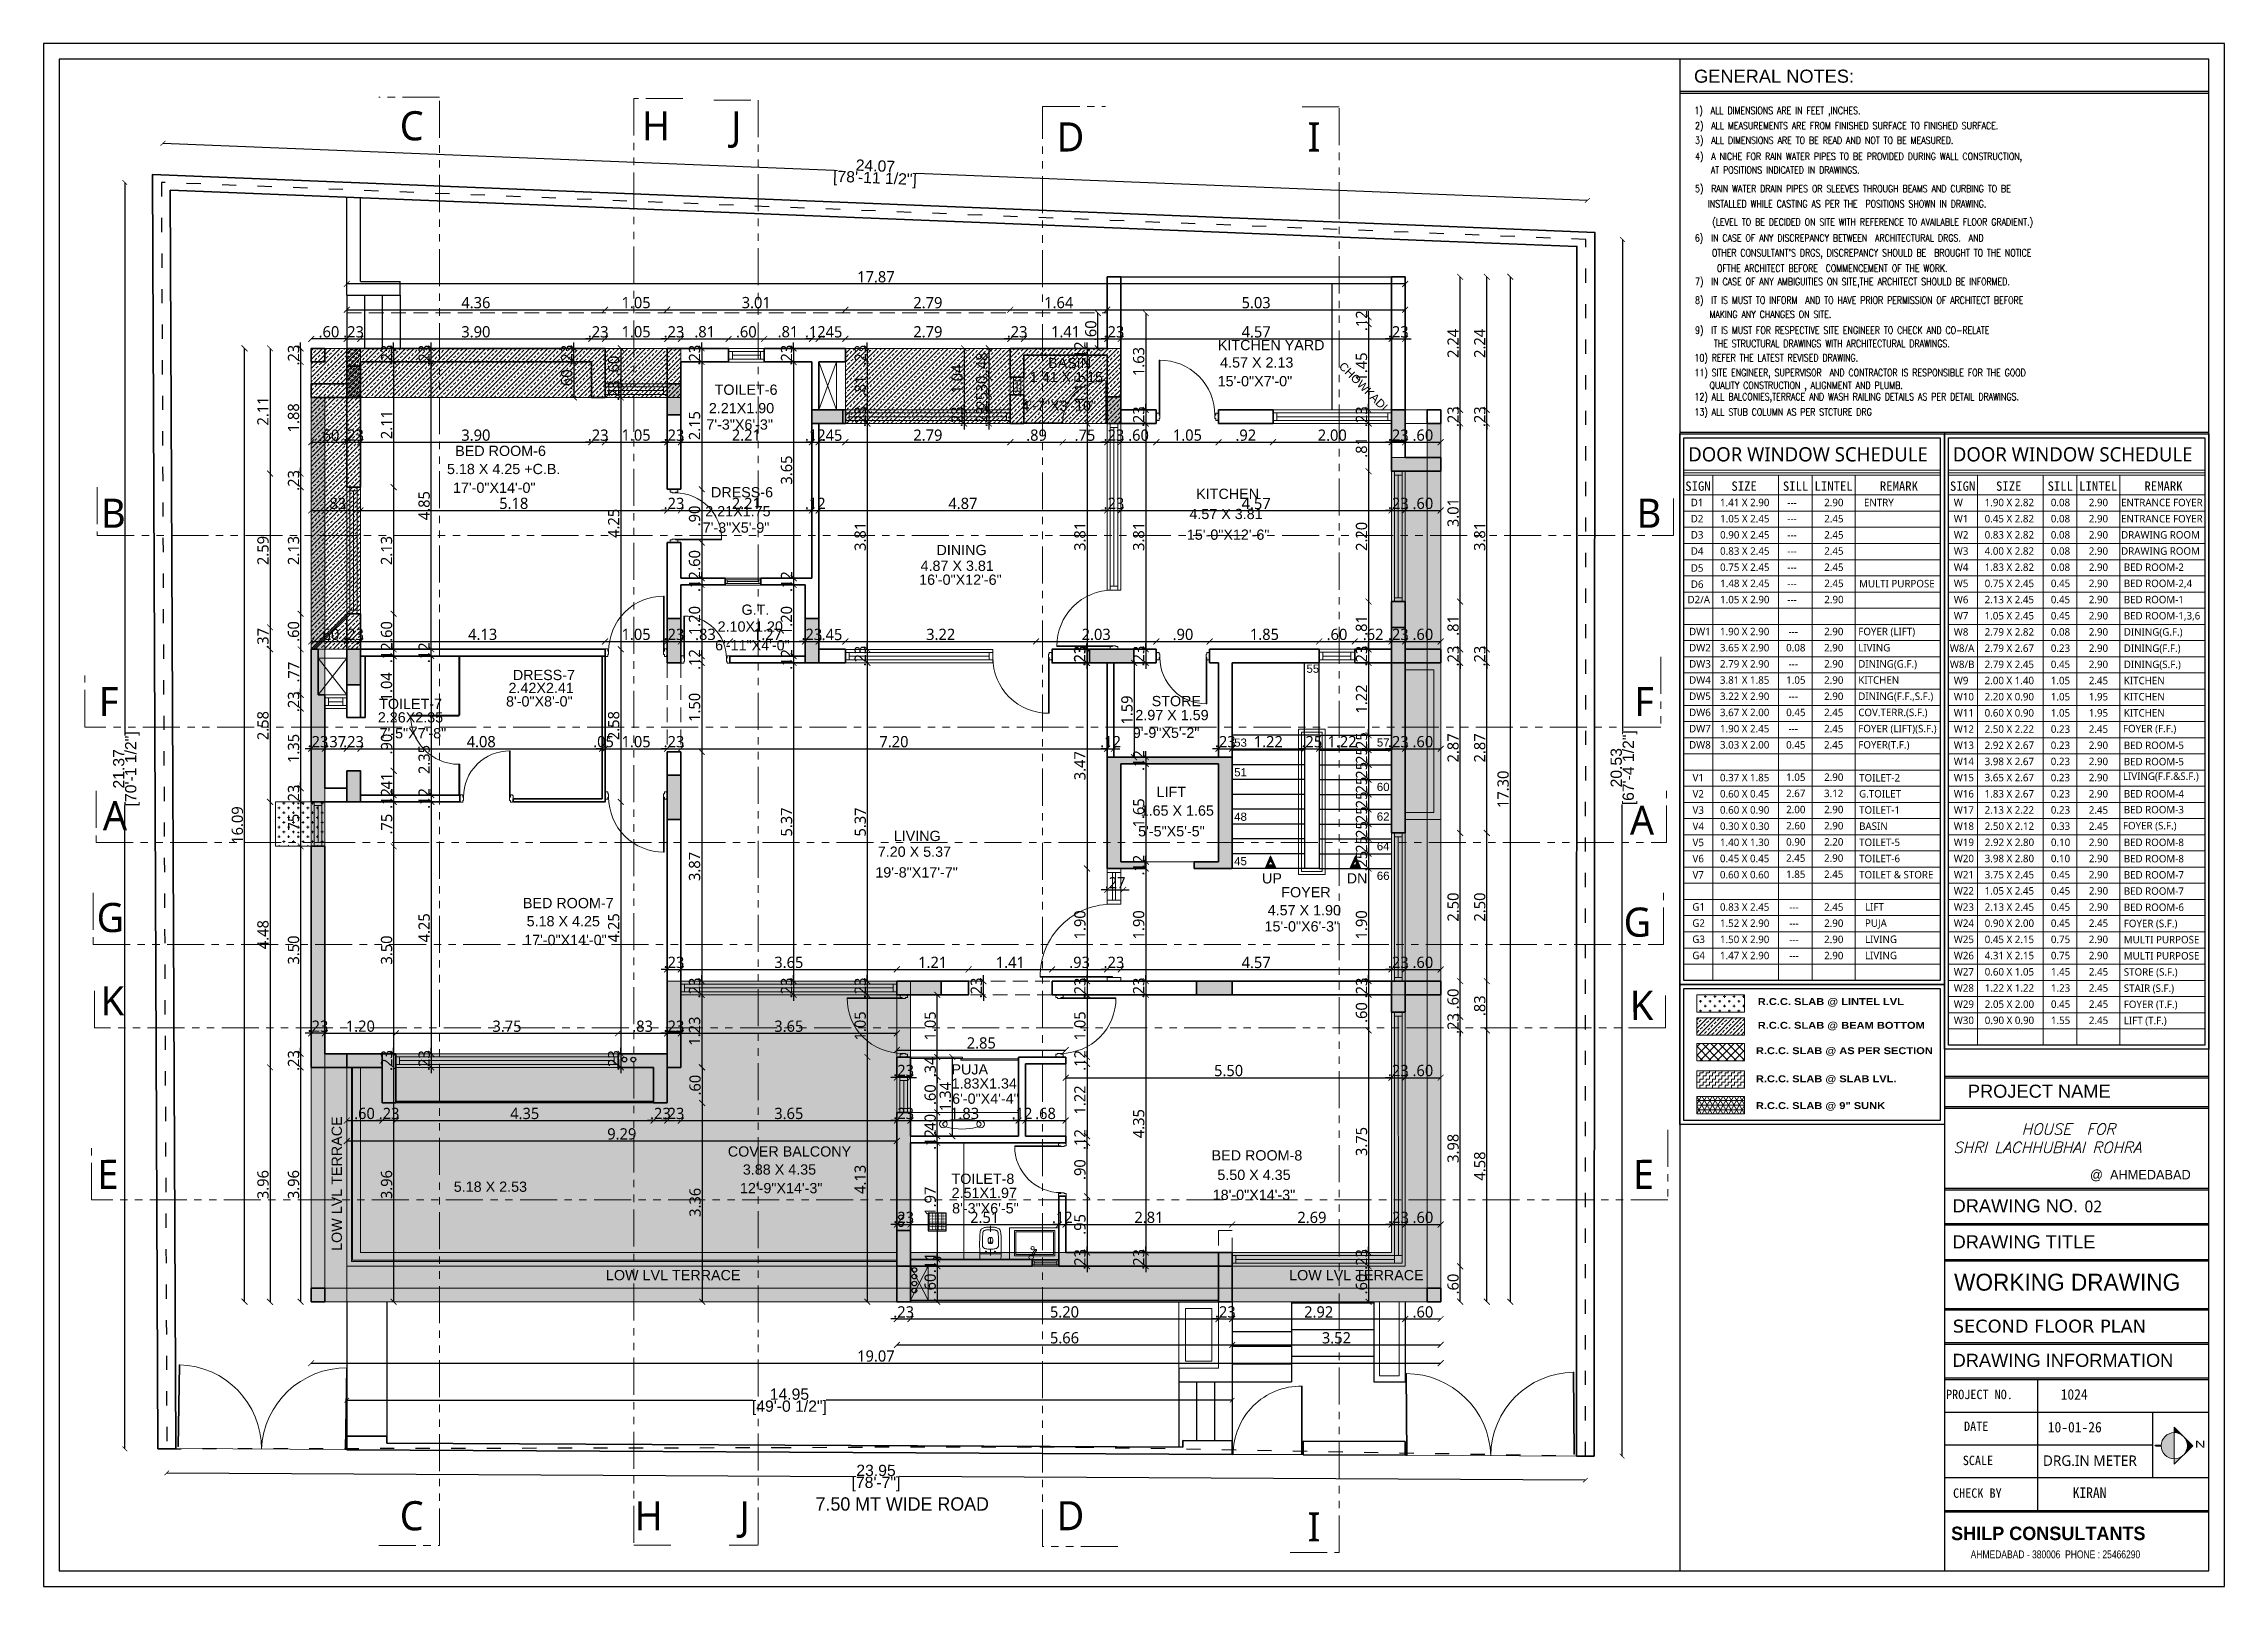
# Model space of a CAD drawing. Extents: x 2450 to 2649, y -7 to 131.
# Drawn here: x 2450.07 to 2486.88, y 50.87 to 76.9 of the extents above; entities that cross this region are included whole.
import ezdxf

# ---------------------------------------------------------------- set-up
doc = ezdxf.new("R2010")
doc.units = 0
doc.header["$MEASUREMENT"] = 0
doc.header["$PDMODE"] = 34
for name, pattern in [('ACAD_ISO03W100', [30, 12, -18]), ('CENTER2', [1.125, 0.75, -0.125, 0.125, -0.125]), ('HIDDEN', [0.375, 0.25, -0.125]), ('PHANTOM2', [1.25, 0.625, -0.125, 0.125, -0.125, 0.125, -0.125])]:
    doc.linetypes.add(name, pattern=pattern)
for name, color, linetype, lineweight in [('A-SHEET-TEXT-SCHEDULE', 7, 'Continuous', 13), ('COLUMN', 5, 'Continuous', 35), ('D-W SCHEDULE', 7, 'Continuous', 15), ('DIM.', 7, 'Continuous', 13), ('DOOR-WINDOW', 35, 'Continuous', 13), ('DROP', 35, 'Continuous', 13), ('FIXTURE', 93, 'Continuous', 9), ('H-3', 185, 'Continuous', 0), ('M.S.JALI', 200, 'Continuous', 30), ('NORTH', 1, 'Continuous', 15), ('PIPE', 240, 'Continuous', 30), ('PLOT', 230, 'Continuous', 35), ('SECTION LINE', 3, 'PHANTOM2', 5), ('stair', 154, 'Continuous', 25), ('TABLE', 25, 'Continuous', 20), ('terrace-02', 63, 'Continuous', 18), ('terrace-1', 181, 'Continuous', 18), ('TEXT', 7, 'Continuous', 13), ('TEXT(ROOM)', 240, 'Continuous', 15), ('TEXT(TITAL)', 213, 'Continuous', 5), ('TEXT-1', 7, 'Continuous', 9), ('TITLE-2', 143, 'Continuous', 9), ('WALL', 30, 'Continuous', 35), ('WINDOW-LINE', 25, 'Continuous', 9)]:
    doc.layers.add(name, color=color, linetype=linetype, lineweight=lineweight)
doc.layers.add('BAS LINE', color=130, linetype='Continuous')
for name, color, linetype, lineweight, true_color in [('COLUMN FILLING', 7, 'Continuous', 9, 0xc0bba0), ('COULMN HATCH', 7, 'Continuous', 13, 0xadadad), ('DIM_1', 7, 'Continuous', 13, 0x000000), ('flower bed', 7, 'Continuous', 20, 0x737373), ('Hatch architecture', 7, 'Continuous', 15, 0xababab), ('HEATCH BEAM BOTTOM', 7, 'Continuous', 13, 0x92bdc9), ('HEATCH LINTELLVL', 7, 'Continuous', 9, 0xcb95cb), ('heatch-3', 7, 'Continuous', 9, 0xb28a62), ('INTERIOR', 7, 'Continuous', 9, 0x878b6f), ('R.C.C PROJATION', 7, 'HIDDEN', 13, 0xa32900), ('RAILING', 7, 'Continuous', 5, 0x994d00), ('SHEET', 7, 'Continuous', 30, 0x121212), ('WORKING DIM', 7, 'Continuous', 15, 0x292929)]:
    doc.layers.add(name, color=color, linetype=linetype, lineweight=lineweight, true_color=true_color)
doc.layers.add('HATCH-SLAB', color=254, linetype='Continuous', lineweight=5, transparency=0.5)
doc.layers.add('TALLOS', color=7, linetype='Continuous', true_color=0x763432)
doc.styles.add('AR', font='arial.ttf')
doc.styles.add('ARIAL', font='arial.ttf')
doc.styles.add('ARIAL BLACK (SECTION NAME)', font='ariblk.ttf', dxfattribs={"height": 0.5})
doc.styles.add('COMPLEX', font='complex.shx')
doc.styles.add('ROMANS', font='romans.shx', dxfattribs={"width": 0.8})
doc.styles.get("Standard").update_dxf_attribs({"font": 'malgunsl.ttf'})
doc.styles.add('style2', font='arial.ttf')
doc.dimstyles.new('2310', dxfattribs={"dimtxt": 0.19, "dimasz": 0.08, "dimexe": 0.18, "dimexo": 0.0625, "dimgap": 0.005, "dimtad": 0, "dimzin": 0, "dimdsep": 46, "dimtxsty": 'AR', "dimblk": 'ARCHTICK', "dimcen": 0.09, "dimse1": 1, "dimse2": 1, "dimaunit": 1, "dimadec": 4, "dimazin": 0, "dimtfac": 1, "dimtofl": 0, "dimtmove": 0, "dimatfit": 3, "dimfxl": 0.18, "dimtolj": 1, "dimtzin": 0, "dimarcsym": 0})
doc.dimstyles.new('R07', dxfattribs={"dimtxt": 0.19, "dimasz": 0.1, "dimexe": 0.18, "dimexo": 0.0625, "dimgap": 0.02, "dimtad": 1, "dimzin": 4, "dimdsep": 46, "dimtxsty": 'Standard', "dimblk": 'ARCHTICK', "dimcen": 0, "dimse1": 1, "dimse2": 1, "dimclrd": 256, "dimclre": 48, "dimclrt": 256, "dimadec": 0, "dimazin": 0, "dimtm": 1e-09, "dimtfac": 1, "dimtix": 1, "dimtmove": 1, "dimatfit": 3, "dimfxl": 0.18, "dimtolj": 1, "dimtzin": 0, "dimlwe": 15, "dimarcsym": 0})
pattern_1 = [(45, (522.84511, 116.53837), (-0.075121827, 0.075121827), []), (45, (522.92023, 116.53837), (-0.075121827, 0.075121827), [0.0531191533, -0.0265595766])]

msp = doc.modelspace()

# ---------------------------------------------------------------- texts
at = {"layer": 'D-W SCHEDULE', "attachment_point": 1}
for s, width, insert, char_height in [('DOOR WINDOW SCHEDULE', 4.67507, (2477.829, 70.09), 0.24029), ('DOOR WINDOW SCHEDULE', 4.67507, (2482.296, 70.09), 0.24029), ('{\\fGadugi|b0|i0|c0|p34;D1}', 0.32301, (2477.871, 69.22), 0.12612), ('{\\fGadugi|b0|i0|c0|p34;1.41 X 2.90}', 0.88357, (2478.366, 69.22), 0.12612), ('{\\fGadugi|b0|i0|c0|p34;2.90}', 0.88357, (2480.124, 69.22), 0.12612), ('{\\fGadugi|b0|i0|c0|p34;W}', 0.32301, (2482.312, 69.22), 0.12612), ('{\\fGadugi|b0|i0|c0|p34;1.90 X 2.82}', 0.88357, (2482.833, 69.22), 0.12612), ('{\\fGadugi|b0|i0|c0|p34;0.08}', 0.88357, (2483.95, 69.22), 0.12612), ('{\\fGadugi|b0|i0|c0|p34;2.90}', 0.88357, (2484.591, 69.22), 0.12612), ('{\\fGadugi|b0|i0|c0|p34;D2}', 0.32301, (2477.871, 68.947), 0.12612), ('{\\fGadugi|b0|i0|c0|p34;1.05 X 2.45}', 0.88357, (2478.367, 68.947), 0.12612), ('{\\fGadugi|b0|i0|c0|p34;---}', 0.88357, (2479.502, 69.22), 0.12612), ('{\\fGadugi|b0|i0|c0|p34;---}', 0.88357, (2479.503, 68.947), 0.12612), ('{\\fGadugi|b0|i0|c0|p34;2.45}', 0.88357, (2480.125, 68.947), 0.12612), ('{\\fGadugi|b0|i0|c0|p34;W1}', 0.32301, (2482.312, 68.947), 0.12612), ('{\\fGadugi|b0|i0|c0|p34;0.45 X 2.82}', 0.88357, (2482.833, 68.947), 0.12612), ('{\\fGadugi|b0|i0|c0|p34;0.08}', 0.88357, (2483.95, 68.947), 0.12612), ('{\\fGadugi|b0|i0|c0|p34;2.90}', 0.88357, (2484.591, 68.947), 0.12612), ('{\\fGadugi|b0|i0|c0|p34;D3}', 0.32301, (2477.872, 68.674), 0.12612), ('{\\fGadugi|b0|i0|c0|p34;0.90 X 2.45}', 0.88357, (2478.367, 68.674), 0.12612), ('{\\fGadugi|b0|i0|c0|p34;---}', 0.88357, (2479.503, 68.674), 0.12612), ('{\\fGadugi|b0|i0|c0|p34;2.45}', 0.88357, (2480.125, 68.674), 0.12612), ('{\\fGadugi|b0|i0|c0|p34;W2}', 0.32301, (2482.312, 68.674), 0.12612), ('{\\fGadugi|b0|i0|c0|p34;0.83 X 2.82}', 0.88357, (2482.833, 68.674), 0.12612), ('{\\fGadugi|b0|i0|c0|p34;0.08}', 0.88357, (2483.95, 68.674), 0.12612), ('{\\fGadugi|b0|i0|c0|p34;2.90}', 0.88357, (2484.591, 68.674), 0.12612), ('{\\fGadugi|b0|i0|c0|p34;D4}', 0.32301, (2477.872, 68.401), 0.12612), ('{\\fGadugi|b0|i0|c0|p34;D5}', 0.32301, (2477.872, 68.115), 0.12612), ('{\\fGadugi|b0|i0|c0|p34;0.83 X 2.45}', 0.88357, (2478.367, 68.401), 0.12612), ('{\\fGadugi|b0|i0|c0|p34;0.75 X 2.45}', 0.88357, (2478.367, 68.128), 0.12612), ('{\\fGadugi|b0|i0|c0|p34;---}', 0.88357, (2479.503, 68.401), 0.12612), ('{\\fGadugi|b0|i0|c0|p34;2.45}', 0.88357, (2480.125, 68.401), 0.12612), ('{\\fGadugi|b0|i0|c0|p34;2.45}', 0.88357, (2480.125, 68.128), 0.12612), ('{\\fGadugi|b0|i0|c0|p34;W3}', 0.32301, (2482.312, 68.401), 0.12612), ('{\\fGadugi|b0|i0|c0|p34;W4}', 0.32301, (2482.312, 68.128), 0.12612), ('{\\fGadugi|b0|i0|c0|p34;4.00 X 2.82}', 0.88357, (2482.833, 68.401), 0.12612), ('{\\fGadugi|b0|i0|c0|p34;1.83 X 2.82}', 0.88357, (2482.833, 68.128), 0.12612), ('{\\fGadugi|b0|i0|c0|p34;0.08}', 0.88357, (2483.95, 68.401), 0.12612), ('{\\fGadugi|b0|i0|c0|p34;0.08}', 0.88357, (2483.95, 68.128), 0.12612), ('{\\fGadugi|b0|i0|c0|p34;2.90}', 0.88357, (2484.591, 68.401), 0.12612), ('{\\fGadugi|b0|i0|c0|p34;2.90}', 0.88357, (2484.591, 68.128), 0.12612), ('{\\fGadugi|b0|i0|c0|p34;D6}', 0.32301, (2477.873, 67.842), 0.12612), ('{\\fGadugi|b0|i0|c0|p34;1.48 X 2.45}', 0.88357, (2478.368, 67.855), 0.12612), ('{\\fGadugi|b0|i0|c0|p34;---}', 0.88357, (2479.503, 68.128), 0.12612), ('{\\fGadugi|b0|i0|c0|p34;---}', 0.88357, (2479.503, 67.855), 0.12612), ('{\\fGadugi|b0|i0|c0|p34;2.45}', 0.88357, (2480.126, 67.855), 0.12612), ('{\\fGadugi|b0|i0|c0|p34;W5}', 0.32301, (2482.312, 67.855), 0.12612), ('{\\fGadugi|b0|i0|c0|p34;0.75 X 2.45}', 0.88357, (2482.834, 67.855), 0.12612), ('{\\fGadugi|b0|i0|c0|p34;0.45}', 0.88357, (2483.951, 67.855), 0.12612), ('{\\fGadugi|b0|i0|c0|p34;2.90}', 0.88357, (2484.592, 67.855), 0.12612), ('{\\fGadugi|b0|i0|c0|p34;D2/A}', 0.32301, (2477.817, 67.582), 0.12612), ('{\\fGadugi|b0|i0|c0|p34;1.05 X 2.90}', 0.88357, (2478.367, 67.582), 0.12612), ('{\\fGadugi|b0|i0|c0|p34;---}', 0.88357, (2479.503, 67.582), 0.12612), ('{\\fGadugi|b0|i0|c0|p34;2.90}', 0.88357, (2480.126, 67.582), 0.12612), ('{\\fGadugi|b0|i0|c0|p34;W6}', 0.32301, (2482.312, 67.582), 0.12612), ('{\\fGadugi|b0|i0|c0|p34;2.13 X 2.45}', 0.88357, (2482.833, 67.582), 0.12612), ('{\\fGadugi|b0|i0|c0|p34;0.45}', 0.88357, (2483.95, 67.582), 0.12612), ('{\\fGadugi|b0|i0|c0|p34;2.90}', 0.88357, (2484.591, 67.582), 0.12612), ('{\\fGadugi|b0|i0|c0|p34;DW1}', 0.32301, (2477.843, 67.043), 0.12612), ('{\\fGadugi|b0|i0|c0|p34;1.90 X 2.90}', 0.88357, (2478.365, 67.043), 0.12612), ('{\\fGadugi|b0|i0|c0|p34;2.90}', 0.88357, (2480.123, 67.043), 0.12612), ('{\\fGadugi|b0|i0|c0|p34;W7}', 0.32301, (2482.312, 67.309), 0.12612), ('{\\fGadugi|b0|i0|c0|p34;W8}', 0.32301, (2482.312, 67.036), 0.12612), ('{\\fGadugi|b0|i0|c0|p34;2.79 X 2.82}', 0.88357, (2482.833, 67.036), 0.12612), ('{\\fGadugi|b0|i0|c0|p34;1.05 X 2.45}', 0.88357, (2482.833, 67.309), 0.12612), ('{\\fGadugi|b0|i0|c0|p34;0.45}', 0.88357, (2483.95, 67.309), 0.12612), ('{\\fGadugi|b0|i0|c0|p34;0.08}', 0.88357, (2483.95, 67.036), 0.12612), ('{\\fGadugi|b0|i0|c0|p34;2.90}', 0.88357, (2484.591, 67.309), 0.12612), ('{\\fGadugi|b0|i0|c0|p34;2.90}', 0.88357, (2484.591, 67.036), 0.12612), ('{\\fGadugi|b0|i0|c0|p34;DW2}', 0.32301, (2477.844, 66.77), 0.12612), ('{\\fGadugi|b0|i0|c0|p34;3.65 X 2.90}', 0.88357, (2478.365, 66.77), 0.12612), ('{\\fGadugi|b0|i0|c0|p34;0.08}', 0.88357, (2479.482, 66.77), 0.12612), ('{\\fGadugi|b0|i0|c0|p34;---}', 0.88357, (2479.522, 67.043), 0.12612), ('{\\fGadugi|b0|i0|c0|p34;2.90}', 0.88357, (2480.123, 66.77), 0.12612), ('{\\fGadugi|b0|i0|c0|p34;W8/A}', 0.32301, (2482.246, 66.762), 0.12612), ('{\\fGadugi|b0|i0|c0|p34;2.79 X 2.67}', 0.88357, (2482.833, 66.762), 0.12612), ('{\\fGadugi|b0|i0|c0|p34;0.23}', 0.88357, (2483.95, 66.762), 0.12612), ('{\\fGadugi|b0|i0|c0|p34;2.90}', 0.88357, (2484.591, 66.762), 0.12612), ('{\\fGadugi|b0|i0|c0|p34;DW3}', 0.32301, (2477.844, 66.497), 0.12612), ('{\\fGadugi|b0|i0|c0|p34;2.79 X 2.90}', 0.88357, (2478.365, 66.497), 0.12612), ('{\\fGadugi|b0|i0|c0|p34;---}', 0.88357, (2479.523, 66.497), 0.12612), ('{\\fGadugi|b0|i0|c0|p34;2.90}', 0.88357, (2480.123, 66.497), 0.12612), ('{\\fGadugi|b0|i0|c0|p34;W8/B}', 0.32301, (2482.246, 66.489), 0.12612), ('{\\fGadugi|b0|i0|c0|p34;2.79 X 2.45}', 0.88357, (2482.833, 66.489), 0.12612), ('{\\fGadugi|b0|i0|c0|p34;0.45}', 0.88357, (2483.95, 66.489), 0.12612), ('{\\fGadugi|b0|i0|c0|p34;2.90}', 0.88357, (2484.591, 66.489), 0.12612), ('{\\fGadugi|b0|i0|c0|p34;DW4}', 0.32301, (2477.844, 66.224), 0.12612), ('{\\fGadugi|b0|i0|c0|p34;DW5}', 0.32301, (2477.844, 65.951), 0.12612), ('{\\fGadugi|b0|i0|c0|p34;3.81 X 1.85}', 0.88357, (2478.365, 66.224), 0.12612), ('{\\fGadugi|b0|i0|c0|p34;3.22 X 2.90}', 0.88357, (2478.365, 65.951), 0.12612), ('{\\fGadugi|b0|i0|c0|p34;1.05}', 0.88357, (2479.483, 66.224), 0.12612), ('{\\fGadugi|b0|i0|c0|p34;2.90}', 0.88357, (2480.123, 66.224), 0.12612), ('{\\fGadugi|b0|i0|c0|p34;2.90}', 0.88357, (2480.123, 65.951), 0.12612), ('{\\fGadugi|b0|i0|c0|p34;W9}', 0.32301, (2482.312, 66.216), 0.12612), ('{\\fGadugi|b0|i0|c0|p34;W10}', 0.32301, (2482.312, 65.943), 0.12612), ('{\\fGadugi|b0|i0|c0|p34;2.00 X 1.40}', 0.88357, (2482.833, 66.216), 0.12612), ('{\\fGadugi|b0|i0|c0|p34;2.20 X 0.90}', 0.88357, (2482.833, 65.943), 0.12612), ('{\\fGadugi|b0|i0|c0|p34;1.05}', 0.88357, (2483.95, 66.216), 0.12612), ('{\\fGadugi|b0|i0|c0|p34;1.05}', 0.88357, (2483.95, 65.943), 0.12612), ('{\\fGadugi|b0|i0|c0|p34;2.45}', 0.88357, (2484.591, 66.216), 0.12612), ('{\\fGadugi|b0|i0|c0|p34;1.95}', 0.88357, (2484.591, 65.943), 0.12612), ('{\\fGadugi|b0|i0|c0|p34;DW6}', 0.32301, (2477.844, 65.678), 0.12612), ('{\\fGadugi|b0|i0|c0|p34;3.67 X 2.00}', 0.88357, (2478.365, 65.678), 0.12612), ('{\\fGadugi|b0|i0|c0|p34;0.45}', 0.88357, (2479.483, 65.678), 0.12612), ('{\\fGadugi|b0|i0|c0|p34;---}', 0.88357, (2479.523, 65.951), 0.12612), ('{\\fGadugi|b0|i0|c0|p34;2.45}', 0.88357, (2480.123, 65.678), 0.12612), ('{\\fGadugi|b0|i0|c0|p34;W11}', 0.32301, (2482.312, 65.67), 0.12612), ('{\\fGadugi|b0|i0|c0|p34;0.60 X 0.90}', 0.88357, (2482.833, 65.67), 0.12612), ('{\\fGadugi|b0|i0|c0|p34;1.05}', 0.88357, (2483.95, 65.67), 0.12612), ('{\\fGadugi|b0|i0|c0|p34;1.95}', 0.88357, (2484.591, 65.67), 0.12612), ('{\\fGadugi|b0|i0|c0|p34;DW7}', 0.32301, (2477.843, 65.404), 0.12612), ('{\\fGadugi|b0|i0|c0|p34;1.90 X 2.45}', 0.88357, (2478.365, 65.404), 0.12612), ('{\\fGadugi|b0|i0|c0|p34;---}', 0.88357, (2479.522, 65.404), 0.12612), ('{\\fGadugi|b0|i0|c0|p34;2.45}', 0.88357, (2480.123, 65.404), 0.12612), ('{\\fGadugi|b0|i0|c0|p34;W12}', 0.32301, (2482.312, 65.397), 0.12612), ('{\\fGadugi|b0|i0|c0|p34;2.50 X 2.22}', 0.88357, (2482.833, 65.397), 0.12612), ('{\\fGadugi|b0|i0|c0|p34;0.23}', 0.88357, (2483.95, 65.397), 0.12612), ('{\\fGadugi|b0|i0|c0|p34;2.45}', 0.88357, (2484.591, 65.397), 0.12612), ('{\\fGadugi|b0|i0|c0|p34;DW8}', 0.32301, (2477.843, 65.131), 0.12612), ('{\\fGadugi|b0|i0|c0|p34;3.03 X 2.00}', 0.88357, (2478.365, 65.131), 0.12612), ('{\\fGadugi|b0|i0|c0|p34;0.45}', 0.88357, (2479.482, 65.131), 0.12612), ('{\\fGadugi|b0|i0|c0|p34;2.45}', 0.88357, (2480.122, 65.131), 0.12612), ('{\\fGadugi|b0|i0|c0|p34;W13}', 0.32301, (2482.312, 65.124), 0.12612), ('{\\fGadugi|b0|i0|c0|p34;W14}', 0.32301, (2482.312, 64.851), 0.12612), ('{\\fGadugi|b0|i0|c0|p34;3.98 X 2.67}', 0.88357, (2482.833, 64.851), 0.12612), ('{\\fGadugi|b0|i0|c0|p34;2.92 X 2.67}', 0.88357, (2482.833, 65.124), 0.12612), ('{\\fGadugi|b0|i0|c0|p34;0.23}', 0.88357, (2483.949, 65.124), 0.12612), ('{\\fGadugi|b0|i0|c0|p34;0.23}', 0.88357, (2483.949, 64.851), 0.12612), ('{\\fGadugi|b0|i0|c0|p34;2.90}', 0.88357, (2484.591, 65.124), 0.12612), ('{\\fGadugi|b0|i0|c0|p34;2.90}', 0.88357, (2484.591, 64.851), 0.12612), ('{\\fGadugi|b0|i0|c0|p34;V1}', 0.32301, (2477.902, 64.576), 0.12612), ('{\\fGadugi|b0|i0|c0|p34;0.37 X 1.85}', 0.88357, (2478.365, 64.578), 0.12612), ('{\\fGadugi|b0|i0|c0|p34;1.05}', 0.88357, (2479.482, 64.585), 0.12612), ('{\\fGadugi|b0|i0|c0|p34;2.90}', 0.88357, (2480.123, 64.585), 0.12612), ('{\\fGadugi|b0|i0|c0|p34;W15}', 0.32301, (2482.312, 64.578), 0.12612), ('{\\fGadugi|b0|i0|c0|p34;3.65 X 2.67}', 0.88357, (2482.833, 64.578), 0.12612), ('{\\fGadugi|b0|i0|c0|p34;0.23}', 0.88357, (2483.949, 64.578), 0.12612), ('{\\fGadugi|b0|i0|c0|p34;2.90}', 0.88357, (2484.591, 64.578), 0.12612), ('{\\fGadugi|b0|i0|c0|p34;V2}', 0.32301, (2477.902, 64.303), 0.12612), ('{\\fGadugi|b0|i0|c0|p34;0.60 X 0.45}', 0.88357, (2478.365, 64.305), 0.12612), ('{\\fGadugi|b0|i0|c0|p34;2.67}', 0.88357, (2479.481, 64.312), 0.12612), ('{\\fGadugi|b0|i0|c0|p34;3.12}', 0.88357, (2480.122, 64.312), 0.12612), ('{\\fGadugi|b0|i0|c0|p34;W16}', 0.32301, (2482.312, 64.305), 0.12612), ('{\\fGadugi|b0|i0|c0|p34;1.83 X 2.67}', 0.88357, (2482.833, 64.305), 0.12612), ('{\\fGadugi|b0|i0|c0|p34;0.23}', 0.88357, (2483.949, 64.305), 0.12612), ('{\\fGadugi|b0|i0|c0|p34;2.90}', 0.88357, (2484.591, 64.305), 0.12612), ('{\\fGadugi|b0|i0|c0|p34;V3}', 0.32301, (2477.902, 64.03), 0.12612), ('{\\fGadugi|b0|i0|c0|p34;V4}', 0.32301, (2477.902, 63.757), 0.12612), ('{\\fGadugi|b0|i0|c0|p34;0.60 X 0.90}', 0.88357, (2478.365, 64.032), 0.12612), ('{\\fGadugi|b0|i0|c0|p34;0.30 X 0.30}', 0.88357, (2478.365, 63.759), 0.12612), ('{\\fGadugi|b0|i0|c0|p34;2.00}', 0.88357, (2479.482, 64.039), 0.12612), ('{\\fGadugi|b0|i0|c0|p34;2.60}', 0.88357, (2479.482, 63.766), 0.12612), ('{\\fGadugi|b0|i0|c0|p34;2.90}', 0.88357, (2480.123, 64.039), 0.12612), ('{\\fGadugi|b0|i0|c0|p34;2.90}', 0.88357, (2480.123, 63.766), 0.12612), ('{\\fGadugi|b0|i0|c0|p34;W17}', 0.32301, (2482.312, 64.032), 0.12612), ('{\\fGadugi|b0|i0|c0|p34;W18}', 0.32301, (2482.312, 63.759), 0.12612), ('{\\fGadugi|b0|i0|c0|p34;2.13 X 2.22}', 0.88357, (2482.833, 64.032), 0.12612), ('{\\fGadugi|b0|i0|c0|p34;2.50 X 2.12}', 0.88357, (2482.834, 63.759), 0.12612), ('{\\fGadugi|b0|i0|c0|p34;0.23}', 0.88357, (2483.95, 64.032), 0.12612), ('{\\fGadugi|b0|i0|c0|p34;0.33}', 0.88357, (2483.951, 63.759), 0.12612), ('{\\fGadugi|b0|i0|c0|p34;2.45}', 0.88357, (2484.591, 64.032), 0.12612), ('{\\fGadugi|b0|i0|c0|p34;2.45}', 0.88357, (2484.592, 63.759), 0.12612), ('{\\fGadugi|b0|i0|c0|p34;V5}', 0.32301, (2477.902, 63.484), 0.12612), ('{\\fGadugi|b0|i0|c0|p34;1.40 X 1.30}', 0.88357, (2478.365, 63.486), 0.12612), ('{\\fGadugi|b0|i0|c0|p34;0.90}', 0.88357, (2479.482, 63.493), 0.12612), ('{\\fGadugi|b0|i0|c0|p34;2.20}', 0.88357, (2480.123, 63.493), 0.12612), ('{\\fGadugi|b0|i0|c0|p34;W19}', 0.32301, (2482.312, 63.486), 0.12612), ('{\\fGadugi|b0|i0|c0|p34;2.92 X 2.80}', 0.88357, (2482.835, 63.486), 0.12612), ('{\\fGadugi|b0|i0|c0|p34;0.10}', 0.88357, (2483.952, 63.486), 0.12612), ('{\\fGadugi|b0|i0|c0|p34;2.90}', 0.88357, (2484.593, 63.486), 0.12612), ('{\\fGadugi|b0|i0|c0|p34;V6}', 0.32301, (2477.901, 63.211), 0.12612), ('{\\fGadugi|b0|i0|c0|p34;0.45 X 0.45}', 0.88357, (2478.364, 63.213), 0.12612), ('{\\fGadugi|b0|i0|c0|p34;2.45}', 0.88357, (2479.481, 63.22), 0.12612), ('{\\fGadugi|b0|i0|c0|p34;2.90}', 0.88357, (2480.122, 63.22), 0.12612), ('{\\fGadugi|b0|i0|c0|p34;W20}', 0.32301, (2482.312, 63.213), 0.12612), ('{\\fGadugi|b0|i0|c0|p34;3.98 X 2.80}', 0.88357, (2482.834, 63.213), 0.12612), ('{\\fGadugi|b0|i0|c0|p34;0.10}', 0.88357, (2483.951, 63.213), 0.12612), ('{\\fGadugi|b0|i0|c0|p34;2.90}', 0.88357, (2484.592, 63.213), 0.12612), ('{\\fGadugi|b0|i0|c0|p34;V7}', 0.32301, (2477.901, 62.938), 0.12612), ('{\\fGadugi|b0|i0|c0|p34;0.60 X 0.60}', 0.88357, (2478.364, 62.94), 0.12612), ('{\\fGadugi|b0|i0|c0|p34;1.85}', 0.88357, (2479.481, 62.947), 0.12612), ('{\\fGadugi|b0|i0|c0|p34;2.45}', 0.88357, (2480.122, 62.947), 0.12612), ('{\\fGadugi|b0|i0|c0|p34;W21}', 0.32301, (2482.312, 62.94), 0.12612), ('{\\fGadugi|b0|i0|c0|p34;W22}', 0.32301, (2482.312, 62.667), 0.12612), ('{\\fGadugi|b0|i0|c0|p34;3.75 X 2.45}', 0.88357, (2482.834, 62.94), 0.12612), ('{\\fGadugi|b0|i0|c0|p34;1.05 X 2.45}', 0.88357, (2482.834, 62.667), 0.12612), ('{\\fGadugi|b0|i0|c0|p34;0.45}', 0.88357, (2483.951, 62.94), 0.12612), ('{\\fGadugi|b0|i0|c0|p34;0.45}', 0.88357, (2483.951, 62.667), 0.12612), ('{\\fGadugi|b0|i0|c0|p34;2.90}', 0.88357, (2484.592, 62.94), 0.12612), ('{\\fGadugi|b0|i0|c0|p34;2.90}', 0.88357, (2484.592, 62.667), 0.12612), ('{\\fGadugi|b0|i0|c0|p34;G1}', 0.32301, (2477.898, 62.396), 0.12612), ('{\\fGadugi|b0|i0|c0|p34;0.83 X 2.45}', 0.88357, (2478.365, 62.394), 0.12612), ('{\\fGadugi|b0|i0|c0|p34;---}', 0.88357, (2479.533, 62.394), 0.12612), ('{\\fGadugi|b0|i0|c0|p34;2.45}', 0.88357, (2480.123, 62.394), 0.12612), ('{\\fGadugi|b0|i0|c0|p34;W23}', 0.32301, (2482.312, 62.394), 0.12612), ('{\\fGadugi|b0|i0|c0|p34;2.13 X 2.45}', 0.88357, (2482.834, 62.394), 0.12612), ('{\\fGadugi|b0|i0|c0|p34;0.45}', 0.88357, (2483.951, 62.394), 0.12612), ('{\\fGadugi|b0|i0|c0|p34;2.90}', 0.88357, (2484.592, 62.394), 0.12612), ('{\\fGadugi|b0|i0|c0|p34;G2}', 0.32301, (2477.898, 62.123), 0.12612), ('{\\fGadugi|b0|i0|c0|p34;G3}', 0.32301, (2477.898, 61.85), 0.12612), ('{\\fGadugi|b0|i0|c0|p34;1.52 X 2.90}', 0.88357, (2478.365, 62.121), 0.12612), ('{\\fGadugi|b0|i0|c0|p34;1.50 X 2.90}', 0.88357, (2478.365, 61.848), 0.12612), ('{\\fGadugi|b0|i0|c0|p34;---}', 0.88357, (2479.533, 62.121), 0.12612), ('{\\fGadugi|b0|i0|c0|p34;2.90}', 0.88357, (2480.123, 62.121), 0.12612), ('{\\fGadugi|b0|i0|c0|p34;2.90}', 0.88357, (2480.123, 61.848), 0.12612), ('{\\fGadugi|b0|i0|c0|p34;W24}', 0.32301, (2482.312, 62.121), 0.12612), ('{\\fGadugi|b0|i0|c0|p34;W25}', 0.32301, (2482.312, 61.848), 0.12612), ('{\\fGadugi|b0|i0|c0|p34;0.90 X 2.00}', 0.88357, (2482.834, 62.121), 0.12612), ('{\\fGadugi|b0|i0|c0|p34;0.45 X 2.15}', 0.88357, (2482.834, 61.848), 0.12612), ('{\\fGadugi|b0|i0|c0|p34;0.45}', 0.88357, (2483.951, 62.121), 0.12612), ('{\\fGadugi|b0|i0|c0|p34;0.75}', 0.88357, (2483.951, 61.848), 0.12612), ('{\\fGadugi|b0|i0|c0|p34;2.90}', 0.88357, (2484.591, 61.848), 0.12612), ('{\\fGadugi|b0|i0|c0|p34;2.45}', 0.88357, (2484.592, 62.121), 0.12612), ('{\\fGadugi|b0|i0|c0|p34;G4}', 0.32301, (2477.898, 61.577), 0.12612), ('{\\fGadugi|b0|i0|c0|p34;1.47 X 2.90}', 0.88357, (2478.365, 61.575), 0.12612), ('{\\fGadugi|b0|i0|c0|p34;---}', 0.88357, (2479.533, 61.848), 0.12612), ('{\\fGadugi|b0|i0|c0|p34;---}', 0.88357, (2479.533, 61.575), 0.12612), ('{\\fGadugi|b0|i0|c0|p34;2.90}', 0.88357, (2480.123, 61.575), 0.12612), ('{\\fGadugi|b0|i0|c0|p34;W26}', 0.32301, (2482.312, 61.575), 0.12612), ('{\\fGadugi|b0|i0|c0|p34;4.31 X 2.15 }', 0.88357, (2482.834, 61.575), 0.12612), ('{\\fGadugi|b0|i0|c0|p34;0.75}', 0.88357, (2483.951, 61.575), 0.12612), ('{\\fGadugi|b0|i0|c0|p34;2.90}', 0.88357, (2484.591, 61.575), 0.12612), ('{\\fGadugi|b0|i0|c0|p34;W27}', 0.32301, (2482.312, 61.301), 0.12612), ('{\\fGadugi|b0|i0|c0|p34;0.60 X 1.05}', 0.88357, (2482.834, 61.301), 0.12612), ('{\\fGadugi|b0|i0|c0|p34;1.45}', 0.88357, (2483.952, 61.301), 0.12612), ('{\\fGadugi|b0|i0|c0|p34;2.45}', 0.88357, (2484.592, 61.301), 0.12612), ('{\\fGadugi|b0|i0|c0|p34;W28}', 0.32301, (2482.312, 61.028), 0.12612), ('{\\fGadugi|b0|i0|c0|p34;W29}', 0.32301, (2482.312, 60.755), 0.12612), ('{\\fGadugi|b0|i0|c0|p34;2.05 X 2.00}', 0.88357, (2482.835, 60.755), 0.12612), ('{\\fGadugi|b0|i0|c0|p34;1.22 X 1.22}', 0.88357, (2482.835, 61.028), 0.12612), ('{\\fGadugi|b0|i0|c0|p34;0.45}', 0.88357, (2483.952, 60.755), 0.12612), ('{\\fGadugi|b0|i0|c0|p34;1.23}', 0.88357, (2483.952, 61.028), 0.12612), ('{\\fGadugi|b0|i0|c0|p34;2.45}', 0.88357, (2484.593, 61.028), 0.12612), ('{\\fGadugi|b0|i0|c0|p34;2.45}', 0.88357, (2484.593, 60.755), 0.12612), ('{\\fGadugi|b0|i0|c0|p34;W30}', 0.32301, (2482.312, 60.482), 0.12612), ('{\\fGadugi|b0|i0|c0|p34;0.90 X 0.90}', 0.88357, (2482.835, 60.482), 0.12612), ('{\\fGadugi|b0|i0|c0|p34;1.55}', 0.88357, (2483.952, 60.482), 0.12612), ('{\\fGadugi|b0|i0|c0|p34;2.45}', 0.88357, (2484.593, 60.482), 0.12612)]:
    msp.add_mtext_dynamic_manual_height_columns(s, width=width, gutter_width=1.092, heights=[0], dxfattribs=dict(at, insert=insert, char_height=char_height))
at = {"layer": 'D-W SCHEDULE', "color": 114, "true_color": 0x139b48, "char_height": 0.15765, "attachment_point": 1}
for s, insert in [('{\\fSimSun|b1|i0|c0|p2;SIGN}', (2477.779, 69.512)), ('{\\fSimSun|b1|i0|c0|p2;SIZE}', (2478.558, 69.512)), ('{\\fSimSun|b1|i0|c0|p2;SILL}', (2479.427, 69.512)), ('{\\fSimSun|b1|i0|c0|p2;LINTEL}', (2479.962, 69.512)), ('{\\fSimSun|b1|i0|c0|p2;REMARK}', (2481.064, 69.512)), ('{\\fSimSun|b1|i0|c0|p2;SIGN}', (2482.247, 69.512)), ('{\\fSimSun|b1|i0|c0|p2;SIZE}', (2483.025, 69.512)), ('{\\fSimSun|b1|i0|c0|p2;SILL}', (2483.895, 69.512)), ('{\\fSimSun|b1|i0|c0|p2;LINTEL}', (2484.429, 69.512)), ('{\\fSimSun|b1|i0|c0|p2;REMARK}', (2485.531, 69.512))]:
    msp.add_mtext_dynamic_manual_height_columns(s, width=0.88357, gutter_width=1.092, heights=[0], dxfattribs=dict(at, insert=insert))
at = {"layer": 'D-W SCHEDULE', "color": 165, "true_color": 0x5e67af, "char_height": 0.12612, "attachment_point": 1}
for s, insert in [('{\\fGadugi|b0|i0|c0|p34;ENTRY}', (2480.796, 69.22)), ('{\\fGadugi|b0|i0|c0|p34;ENTRANCE FOYER}', (2485.136, 69.22)), ('{\\fGadugi|b0|i0|c0|p34;ENTRANCE FOYER}', (2485.136, 68.947)), ('{\\fGadugi|b0|i0|c0|p34;DRAWING ROOM}', (2485.136, 68.674)), ('{\\fGadugi|b0|i0|c0|p34;DRAWING ROOM}', (2485.136, 68.401)), ('{\\fGadugi|b0|i0|c0|p34;BED ROOM-2}', (2485.182, 68.128)), ('{\\fGadugi|b0|i0|c0|p34;MULTI PURPOSE}', (2480.714, 67.851)), ('{\\fGadugi|b0|i0|c0|p34;BED ROOM-2,4}', (2485.182, 67.855)), ('{\\fGadugi|b0|i0|c0|p34;BED ROOM-1}', (2485.182, 67.582)), ('{\\fGadugi|b0|i0|c0|p34;FOYER (LIFT)}', (2480.7, 67.043)), ('{\\fGadugi|b0|i0|c0|p34;BED ROOM-1,3,6}', (2485.182, 67.309)), ('{\\fGadugi|b0|i0|c0|p34;DINING(G.F.)}', (2485.182, 67.036)), ('{\\fGadugi|b0|i0|c0|p34;LIVING}', (2480.7, 66.77)), ('{\\fGadugi|b0|i0|c0|p34;DINING(F.F.)}', (2485.182, 66.762)), ('{\\fGadugi|b0|i0|c0|p34;DINING(G.F.)}', (2480.7, 66.497)), ('{\\fGadugi|b0|i0|c0|p34;DINING(S.F.)}', (2485.182, 66.489)), ('{\\fGadugi|b0|i0|c0|p34;KITCHEN}', (2480.7, 66.224)), ('{\\fGadugi|b0|i0|c0|p34;DINING(F.F.,S.F.)}', (2480.7, 65.951)), ('{\\fGadugi|b0|i0|c0|p34;KITCHEN}', (2485.182, 66.216)), ('{\\fGadugi|b0|i0|c0|p34;KITCHEN}', (2485.182, 65.943)), ('{\\fGadugi|b0|i0|c0|p34;COV.TERR.(S.F.)}', (2480.7, 65.678)), ('{\\fGadugi|b0|i0|c0|p34;KITCHEN}', (2485.182, 65.67)), ('{\\fGadugi|b0|i0|c0|p34;FOYER (LIFT)(S.F.)}', (2480.7, 65.405)), ('{\\fGadugi|b0|i0|c0|p34;FOYER (F.F.)}', (2485.168, 65.405)), ('{\\fGadugi|b0|i0|c0|p34;FOYER(T.F.)}', (2480.7, 65.132)), ('{\\fGadugi|b0|i0|c0|p34;BED ROOM-5}', (2485.182, 65.123)), ('{\\fGadugi|b0|i0|c0|p34;BED ROOM-5}', (2485.182, 64.848)), ('{\\fGadugi|b0|i0|c0|p34;TOILET-2}', (2480.714, 64.575)), ('{\\fGadugi|b0|i0|c0|p34;LIVING(F.F.&S.F.)}', (2485.167, 64.602)), ('{\\fGadugi|b0|i0|c0|p34;G.TOILET}', (2480.714, 64.305)), ('{\\fGadugi|b0|i0|c0|p34;BED ROOM-4}', (2485.182, 64.304)), ('{\\fGadugi|b0|i0|c0|p34;TOILET-1}', (2480.714, 64.032)), ('{\\fGadugi|b0|i0|c0|p34;BASIN}', (2480.714, 63.759)), ('{\\fGadugi|b0|i0|c0|p34;FOYER (S.F.)}', (2485.168, 63.767)), ('{\\fGadugi|b0|i0|c0|p34;BED ROOM-3}', (2485.182, 64.037)), ('{\\fGadugi|b0|i0|c0|p34;TOILET-5}', (2480.714, 63.486)), ('{\\fGadugi|b0|i0|c0|p34;BED ROOM-8}', (2485.182, 63.485)), ('{\\fGadugi|b0|i0|c0|p34;TOILET-6}', (2480.714, 63.213)), ('{\\fGadugi|b0|i0|c0|p34;BED ROOM-8}', (2485.182, 63.21)), ('{\\fGadugi|b0|i0|c0|p34;TOILET & STORE}', (2480.714, 62.94)), ('{\\fGadugi|b0|i0|c0|p34;BED ROOM-7}', (2485.182, 62.937)), ('{\\fGadugi|b0|i0|c0|p34;BED ROOM-7}', (2485.182, 62.663)), ('{\\fGadugi|b0|i0|c0|p34;LIFT}', (2480.813, 62.396)), ('{\\fGadugi|b0|i0|c0|p34;BED ROOM-6}', (2485.182, 62.39)), ('{\\fGadugi|b0|i0|c0|p34;PUJA}', (2480.813, 62.123)), ('{\\fGadugi|b0|i0|c0|p34;LIVING}', (2480.813, 61.85)), ('{\\fGadugi|b0|i0|c0|p34;FOYER (S.F.)}', (2485.182, 62.117)), ('{\\fGadugi|b0|i0|c0|p34;LIVING}', (2480.813, 61.577)), ('{\\fGadugi|b0|i0|c0|p34;MULTI PURPOSE}', (2485.182, 61.844)), ('{\\fGadugi|b0|i0|c0|p34;MULTI PURPOSE}', (2485.182, 61.571)), ('{\\fGadugi|b0|i0|c0|p34;STORE (S.F.)}', (2485.182, 61.298)), ('{\\fGadugi|b0|i0|c0|p34;STAIR (S.F.)}', (2485.182, 61.025)), ('{\\fGadugi|b0|i0|c0|p34;FOYER (T.F.)}', (2485.182, 60.752)), ('{\\fGadugi|b0|i0|c0|p34;LIFT (T.F.)}', (2485.182, 60.479))]:
    msp.add_mtext_dynamic_manual_height_columns(s, width=1.57872, gutter_width=1.092, heights=[0], dxfattribs=dict(at, insert=insert))
at = {"layer": 'DIM_1', "color": 32, "true_color": 0xcd6928, "insert": (2461.019, 52.37), "char_height": 0.22504, "width": 7.0786, "attachment_point": 1, "style": 'ARIAL'}
msp.add_mtext('\\A1;\\pi2.07866;{\\fLeelawadee UI|b0|i0|c0|p34;7.50 MT WIDE ROAD}', dxfattribs=at)
at = {"layer": 'SECTION LINE', "color": 5, "char_height": 0.4914, "width": 0.73718, "attachment_point": 3, "rotation": 0.0594, "style": 'COMPLEX'}
for s, insert in [('{\\fSegoe UI Light|b0|i0|c0|p34;C}', (2456.482, 75.76)), ('{\\fSegoe UI Light|b0|i0|c0|p34;H}', (2460.64, 75.76)), ('{\\fSegoe UI Light|b0|i0|c0|p34;J}', (2461.846, 75.76)), ('{\\fSegoe UI Light|b0|i0|c0|p34;D}', (2467.634, 75.571)), ('{\\fSegoe UI Light|b0|i0|c0|p34;I}', (2471.62, 75.571)), ('{\\fSegoe UI Light|b0|i0|c0|p34;B}', (2451.451, 69.223)), ('{\\fSegoe UI Light|b0|i0|c0|p34;B}', (2477.374, 69.223)), ('{\\fSegoe UI Light|b0|i0|c0|p34;F}', (2451.329, 66.044)), ('{\\fSegoe UI Light|b0|i0|c0|p34;F}', (2477.25, 66.044)), ('{\\fSegoe UI Light|b0|i0|c0|p34;A}', (2451.475, 64.119)), ('{\\fSegoe UI Light|b0|i0|c0|p34;A}', (2477.253, 64.042)), ('{\\fSegoe UI Light|b0|i0|c0|p34;G}', (2451.426, 62.4)), ('{\\fSegoe UI Light|b0|i0|c0|p34;G}', (2477.204, 62.322)), ('{\\fSegoe UI Light|b0|i0|c0|p34;K}', (2451.426, 60.994)), ('{\\fSegoe UI Light|b0|i0|c0|p34;K}', (2477.239, 60.917)), ('{\\fSegoe UI Light|b0|i0|c0|p34;E}', (2451.329, 58.065)), ('{\\fSegoe UI Light|b0|i0|c0|p34;E}', (2477.25, 58.065)), ('{\\fSegoe UI Light|b0|i0|c0|p34;C}', (2456.482, 52.305)), ('{\\fSegoe UI Light|b0|i0|c0|p34;H}', (2460.516, 52.305)), ('{\\fSegoe UI Light|b0|i0|c0|p34;J}', (2461.989, 52.305)), ('{\\fSegoe UI Light|b0|i0|c0|p34;D}', (2467.634, 52.305)), ('{\\fSegoe UI Light|b0|i0|c0|p34;I}', (2471.62, 52.116))]:
    msp.add_mtext(s, dxfattribs=dict(at, insert=insert))
at = {"layer": 'TEXT', "style": 'ARIAL', "width": 1.534186}
msp.add_text('N ', height=0.118, dxfattribs=at).set_placement((2486.381, 53.207))
at = {"layer": 'TEXT(ROOM)', "ltscale": 20, "char_height": 0.11694, "width": 3.76705, "attachment_point": 1, "style": 'ARIAL BLACK (SECTION NAME)'}
for s, insert in [('R.C.C. SLAB @ LINTEL LVL', (2479.003, 60.794)), ('R.C.C. SLAB @ BEAM BOTTOM', (2479.003, 60.393)), ('R.C.C. SLAB @ AS PER SECTION', (2478.971, 59.965)), ('R.C.C. SLAB @ SLAB LVL.', (2478.971, 59.491)), ('R.C.C. SLAB @ 9" SUNK', (2478.971, 59.038))]:
    msp.add_mtext(s, dxfattribs=dict(at, insert=insert))
at = {"layer": 'TEXT(TITAL)', "color": 251, "true_color": 0x636466}
msp.add_text('DRG.IN METER', height=0.17622, dxfattribs=at).set_placement((2483.817, 52.901))
at = {"layer": 'TEXT(TITAL)', "ltscale": 5, "char_height": 0.22027, "attachment_point": 1}
for s, width, insert in [('{\\fArial|b0|i0|c0|p34;GENERAL NOTES:}', 4.68103, (2477.927, 76.461)), ('{\\fArial|b0|i0|c0|p34;PROJECT NAME}', 4.68103, (2482.55, 59.333)), ('{\\fArial|b0|i0|c0|p34;DRAWING NO.}', 4.68103, (2482.292, 57.399)), ('{\\fArial|b0|i0|c0|p34;DRAWING TITLE}', 4.68103, (2482.292, 56.791)), ('{\\fArial|b0|i0|c0|p34;DRAWING INFORMATION}', 7.15296, (2482.292, 54.792))]:
    msp.add_mtext_dynamic_manual_height_columns(s, width=width, gutter_width=1.092, heights=[0], dxfattribs=dict(at, insert=insert))
at = {"layer": 'TEXT(TITAL)', "color": 30, "ltscale": 5, "true_color": 0xf8991e, "attachment_point": 1}
for s, width, insert, char_height in [('02', 0.53392, (2484.519, 57.377), 0.1982), ('{\\fMicrosoft Himalaya|b0|i0|c0|p2;WORKING DRAWING }', 4.68103, (2482.317, 56.143), 0.28547)]:
    msp.add_mtext_dynamic_manual_height_columns(s, width=width, gutter_width=1.092, heights=[0], dxfattribs=dict(at, insert=insert, char_height=char_height))
at = {"layer": 'TEXT(TITAL)', "color": 215, "ltscale": 5, "true_color": 0xa953a0, "insert": (2482.296, 55.368), "char_height": 0.21807, "attachment_point": 1}
msp.add_mtext_dynamic_manual_height_columns('{\\fVerdana|b0|i0|c0|p34;\\C240;\\c2367469;SECOND FLOOR PLAN}', width=4.68103, gutter_width=1.092, heights=[0], dxfattribs=at)
at = {"layer": 'TEXT(TITAL)', "color": 165, "ltscale": 5, "true_color": 0x5e67af, "char_height": 0.15859, "attachment_point": 1}
for s, width, insert in [('{\\fDotumChe|b0|i0|c0|p49;PROJECT NO.}', 2.13752, (2482.182, 54.185)), ('{\\fDotumChe|b0|i0|c0|p49;DATE}', 1.13254, (2482.485, 53.649)), ('{\\fDotumChe|b0|i0|c0|p49;SCALE}', 1.13254, (2482.464, 53.072)), ('{\\fDotumChe|b0|i0|c0|p49;CHECK BY}', 2.13752, (2482.3, 52.52))]:
    msp.add_mtext_dynamic_manual_height_columns(s, width=width, gutter_width=1.092, heights=[0], dxfattribs=dict(at, insert=insert))
at = {"layer": 'TEXT(TITAL)', "color": 251, "ltscale": 5, "true_color": 0x636466, "char_height": 0.17622, "attachment_point": 1}
for s, width, heights, insert in [('{\\fDotumChe|b0|i0|c0|p49;1024}', 2.13752, [0], (2484.117, 54.195)), ('{\\fDotumChe|b0|i0|c0|p49;10-01-26}', 2.20169, [0.117], (2483.899, 53.642)), ('{\\fDotumChe|b0|i0|c0|p49;KIRAN}', 2.13752, [0], (2484.319, 52.537))]:
    msp.add_mtext_dynamic_manual_height_columns(s, width=width, gutter_width=1.092, heights=heights, dxfattribs=dict(at, insert=insert))
at = {"layer": 'TEXT(TITAL)', "color": 146, "ltscale": 5, "true_color": 0x105689, "insert": (2482.267, 51.875), "char_height": 0.22766, "attachment_point": 1}
msp.add_mtext_dynamic_manual_height_columns('{\\fCopperplate Gothic Bold|b0|i0|c0|p34;SHILP CONSULTANTS}', width=8.78304, gutter_width=1.085, heights=[0], dxfattribs=at)
at = {"layer": 'TEXT(TITAL)', "ltscale": 5, "insert": (2482.597, 51.474), "char_height": 0.13407, "width": 6.18706, "attachment_point": 1, "style": 'ROMANS'}
msp.add_mtext('{\\fMV Boli|b0|i0|c0|p2;AHMEDABAD - 380006  PHONE : 25466290}', dxfattribs=at)
at = {"layer": 'TEXT-1', "color": 18, "ltscale": 10, "true_color": 0x000000, "style": 'ARIAL'}
for s, insert, char_height, width, attachment_point in [('\\A1;KITCHEN YARD', (2469.889, 71.9), 0.17311, 1.99819, 1), ('\\A1;BASIN', (2467.023, 71.597), 0.1731, 1.99819, 1), ('\\A1;4.57 X 2.13', (2469.927, 71.607), 0.17311, 1.99819, 1), ('\\A1;TOILET-6', (2461.394, 71.147), 0.17311, 1.71819, 1), ('\\A1;1.41 X 1.15', (2466.713, 71.361), 0.17311, 1.99819, 1), ('\\A1;2.21X1.90', (2461.296, 70.836), 0.17311, 1.98819, 1), ('\\A1;BED ROOM-6', (2457.014, 70.115), 0.17311, 1.81305, 1), ('\\A1;5.18 X 4.25 +C.B.', (2456.875, 69.809), 0.17311, 1.98226, 1), ('\\A1;DRESS-6', (2461.332, 69.417), 0.17311, 1.71819, 1), ('\\A1;KITCHEN ', (2469.523, 69.39), 0.17311, 1.99819, 1), ('\\A1;2.21X1.75', (2461.235, 69.096), 0.17311, 1.98819, 1), ('\\A1;4.57 X 3.81', (2469.408, 69.05), 0.17311, 1.99819, 1), ('\\A1;4.87 X 3.81', (2464.87, 68.176), 0.17311, 1.99819, 1), ('\\A1;DINING', (2465.139, 68.442), 0.1731, 1.99819, 1), ('\\A1;G.T.', (2461.847, 67.435), 0.1731, 1.67819, 1), ('\\A1;2.10X1.20', (2461.444, 67.151), 0.17311, 1.93819, 1), ('\\A1;DRESS-7', (2457.988, 66.333), 0.17311, 1.75819, 1), ('\\A1;2.42X2.41', (2457.914, 66.114), 0.17311, 2.02819, 1), ('\\A1;2.26X2.35', (2455.708, 65.618), 0.17311, 2.14319, 1), ('\\A1;TOILET-7', (2455.73, 65.846), 0.17311, 1.87319, 1), ('\\A1;2.97 X 1.59', (2468.496, 65.657), 0.17311, 1.99819, 1), ('\\A1;STORE', (2468.772, 65.893), 0.1731, 1.99819, 1), ('\\A1;LIFT', (2468.854, 64.361), 0.1731, 1.99819, 1), ('\\A1;1.65 X 1.65', (2468.585, 64.045), 0.17311, 1.99819, 1), ('\\A1;7.20 X 5.37', (2464.148, 63.351), 0.17311, 1.99819, 1), ('\\A1;LIVING', (2464.417, 63.617), 0.1731, 1.99819, 1), ('\\A1;UP', (2470.634, 62.902), 0.1731, 1.17521, 1), ('\\A1;FOYER', (2470.96, 62.668), 0.1731, 1.99819, 1), ('\\A1;DN', (2472.064, 62.902), 0.1731, 1.17521, 1), ('\\A1;BED ROOM-7', (2458.157, 62.484), 0.17311, 1.81305, 1), ('\\A1;4.57 X 1.90', (2470.73, 62.364), 0.17311, 1.99819, 1), ('\\A1;5.18 X 4.25', (2458.22, 62.178), 0.17311, 1.30819, 1), ('\\A1;PUJA', (2465.392, 59.678), 0.1731, 2.11819, 1), ('\\A1;1.83X1.34', (2465.394, 59.44), 0.17311, 2.37819, 1), ('\\A1;COVER BALCONY', (2461.616, 58.293), 0.17311, 2.13478, 1), ('\\A1;BED ROOM-8', (2471.314, 58.227), 0.17311, 1.99819, 3), ('\\A1;3.88 X 4.35', (2461.87, 57.988), 0.17311, 1.96819, 1), ('\\A1;TOILET-8', (2465.392, 57.832), 0.17311, 2.11819, 1), ('\\A1;5.50 X 4.35', (2471.117, 57.898), 0.17311, 1.99819, 3), ('\\A1;5.18 X 2.53', (2456.99, 57.698), 0.17311, 1.96819, 1), ('\\A1;2.51X1.97', (2465.394, 57.594), 0.17311, 2.37819, 1), ('\\A1;LOW LVL TERRACE', (2459.559, 56.206), 0.17311, 3.3806, 1), ('\\A1;LOW LVL TERRACE', (2471.092, 56.206), 0.17311, 3.3806, 1)]:
    msp.add_mtext(s, dxfattribs=dict(at, insert=insert, char_height=char_height, width=width, attachment_point=attachment_point))
at = {"layer": 'TEXT-1', "color": 18, "ltscale": 10, "true_color": 0x000000, "attachment_point": 1, "style": 'ARIAL'}
for s, insert, char_height, width, rotation in [('\\A1;CHOWKADI', (2472.019, 71.541), 0.13849, 1.59856, 315), ('\\A1;LOW LVL TERRACE', (2454.928, 56.528), 0.17311, 3.3806, 90)]:
    msp.add_mtext(s, dxfattribs=dict(at, insert=insert, char_height=char_height, width=width, rotation=rotation))
at = {"layer": 'TEXT-1', "color": 146, "ltscale": 10, "true_color": 0x105689, "char_height": 0.17311, "style": 'ARIAL'}
for s, insert, width, attachment_point in [('\\A1;15\'-0"X7\'-0"', (2469.885, 71.291), 1.99819, 1), ('\\A1;4\'-7"X3\'-10"', (2466.574, 70.877), 1.99819, 1), ('\\A1;7\'-3"X6\'-3"', (2461.254, 70.56), 1.98819, 1), ('\\A1;17\'-0"X14\'-0"', (2456.977, 69.493), 1.30819, 1), ('\\A1;7\'-3"X5\'-9"', (2461.193, 68.82), 1.98819, 1), ('\\A1;15\'-0"X12\'-6"', (2469.366, 68.701), 1.99819, 1), ('\\A1;16\'-0"X12\'-6"', (2464.846, 67.941), 1.99819, 1), ('\\A1;6\'-11"X4\'-0"', (2461.402, 66.835), 1.93819, 1), ('\\A1;8\'-0"X8\'-0"', (2457.872, 65.888), 2.02819, 1), ('\\A1;7\'-5"X7\'-8"', (2455.738, 65.35), 2.14319, 1), ('\\A1;9\'-9"X5\'-2"', (2468.454, 65.358), 1.99819, 1), ('\\A1;5\'-5"X5\'-5"', (2468.543, 63.696), 1.99819, 1), ('\\A1;19\'-8"X17\'-7"', (2464.106, 63.002), 1.72819, 1), ('\\A1;17\'-0"X14\'-0"', (2458.178, 61.862), 1.30819, 1), ('\\A1;15\'-0"X6\'-3"', (2470.677, 62.091), 1.99819, 1), ('\\A1;6\'-0"X4\'-4"', (2465.403, 59.184), 2.37819, 1), ('\\A1;12\'-9"X14\'-3"', (2461.821, 57.674), 1.96819, 1), ('\\A1;18\'-0"X14\'-3"', (2471.195, 57.561), 1.99819, 3), ('\\A1;8\'-3"X6\'-5"', (2465.403, 57.334), 2.37819, 1)]:
    msp.add_mtext(s, dxfattribs=dict(at, insert=insert, width=width, attachment_point=attachment_point))
at = {"layer": 'TEXT-1', "color": 11, "ltscale": 10, "true_color": 0xf27172, "char_height": 0.1385, "width": 0.08004, "attachment_point": 1, "style": 'ARIAL'}
for s, insert in [('\\A1;55', (2471.384, 66.422)), ('\\A1;53', (2470.164, 65.174)), ('\\A1;57', (2472.572, 65.177)), ('\\A1;51', (2470.164, 64.674)), ('\\A1;60', (2472.572, 64.427)), ('\\A1;48', (2470.164, 63.924)), ('\\A1;62', (2472.572, 63.927)), ('\\A1;64', (2472.572, 63.427)), ('\\A1;45', (2470.164, 63.174)), ('\\A1;66', (2472.572, 62.927))]:
    msp.add_mtext(s, dxfattribs=dict(at, insert=insert))
at = {"layer": 'TITLE-2', "color": 18, "ltscale": 5, "true_color": 0x000000, "attachment_point": 1, "style": 'style2'}
for s, insert, char_height, width in [('\\pi3.49699;{\\Fitalic|c0;  HOUSE  FOR \\P\\pi2.59747;SHRI LACHHUBHAI ROHRA}', (2479.707, 58.677), 0.18611, 9.34247), ('\\pi3.08265;{\\fVijaya|b0|i0|c0|p34;@  AHMEDABAD}', (2481.529, 57.895), 0.1608, 8.0719)]:
    msp.add_mtext(s, dxfattribs=dict(at, insert=insert, char_height=char_height, width=width))

# ---------------------------------------------------------------- blocks, each defined once
blk = doc.blocks.new('*U48')
at = {"layer": 'WINDOW-LINE'}
for p, q in [((175536.9, -38759.3), (175536.9, -38724.1)), ((175545.9, -38759.3), (175545.9, -38724.1))]:
    blk.add_line(p, q, dxfattribs=at)
at = {"layer": 'WINDOW-LINE', "color": 35, "true_color": 0x9d754d}
for p, q in [((175538.9, -38756.8), (175538.9, -38726.6)), ((175543.9, -38756.8), (175543.9, -38726.6))]:
    blk.add_line(p, q, dxfattribs=at)
at = {"layer": 'WINDOW-LINE', "color": 4, "true_color": 0x24ffff}
blk.add_line((175541.4, -38756.8), (175541.4, -38726.6), dxfattribs=at)
at = {"layer": 'WINDOW-LINE'}
for points in [[(175536.9, -38724.1), (175545.9, -38724.1), (175545.9, -38724.1), (175536.9, -38724.1)], [(175536.9, -38759.3), (175545.9, -38759.3), (175545.9, -38759.3), (175536.9, -38759.3)]]:
    blk.add_lwpolyline(points, close=True, dxfattribs=at)
at = {"layer": 'WINDOW-LINE', "color": 35, "true_color": 0x9d754d}
for points in [[(175538.9, -38724.1), (175543.9, -38724.1), (175543.9, -38726.6), (175538.9, -38726.6)], [(175538.9, -38759.3), (175543.9, -38759.3), (175543.9, -38756.8), (175538.9, -38756.8)]]:
    blk.add_lwpolyline(points, close=True, dxfattribs=at)
blk = doc.blocks.new('*U4514')
at = {"layer": 'DOOR-WINDOW'}
for points in [[(2075.814, -39.825), (2075.714, -39.825), (2075.714, -39.814), (2075.701, -39.814), (2075.701, -39.777), (2075.732, -39.777), (2075.732, -39.764), (2075.789, -39.764), (2075.789, -39.777), (2075.826, -39.777), (2075.826, -39.814), (2075.814, -39.814)], [(2076.728, -39.776), (2075.79, -39.776), (2075.79, -39.764), (2076.728, -39.764), (2076.728, -39.776)]]:
    blk.add_lwpolyline(points, close=True, dxfattribs=at)
blk.add_arc((2075.789, -39.764), 0.939, 359.6333, 90, dxfattribs=at)
at = {"layer": 'WINDOW-LINE'}
for p, q in [((2075.649, -36.335), (2075.649, -38.825)), ((2075.879, -36.335), (2075.879, -38.825))]:
    blk.add_line(p, q, dxfattribs=at)
at = {"layer": 'WINDOW-LINE', "color": 35, "true_color": 0x9d754d}
for p, q in [((2075.7, -36.399), (2075.7, -38.761)), ((2075.827, -36.399), (2075.828, -38.761))]:
    blk.add_line(p, q, dxfattribs=at)
at = {"layer": 'WINDOW-LINE', "color": 4, "true_color": 0x24ffff}
blk.add_line((2075.764, -36.399), (2075.764, -38.761), dxfattribs=at)
at = {"layer": 'WINDOW-LINE'}
for points in [[(2075.649, -36.335), (2075.879, -36.335), (2075.879, -36.335), (2075.649, -36.335)], [(2075.649, -38.825), (2075.879, -38.825), (2075.879, -38.825), (2075.649, -38.825)]]:
    blk.add_lwpolyline(points, close=True, dxfattribs=at)
at = {"layer": 'WINDOW-LINE', "color": 35, "true_color": 0x9d754d}
for points in [[(2075.7, -36.335), (2075.827, -36.335), (2075.827, -36.399), (2075.7, -36.399)], [(2075.7, -38.825), (2075.828, -38.825), (2075.828, -38.761), (2075.7, -38.761)]]:
    blk.add_lwpolyline(points, close=True, dxfattribs=at)
blk = doc.blocks.new('*U47')
at = {"layer": 'WINDOW-LINE'}
for p, q in [((175536.9, -38873.5), (175536.9, -38730.7)), ((175545.9, -38873.5), (175545.9, -38730.7))]:
    blk.add_line(p, q, dxfattribs=at)
at = {"layer": 'WINDOW-LINE', "color": 35, "true_color": 0x9d754d}
for p, q in [((175538.9, -38871), (175538.9, -38733.2)), ((175543.9, -38871), (175543.9, -38733.2))]:
    blk.add_line(p, q, dxfattribs=at)
at = {"layer": 'WINDOW-LINE', "color": 4, "true_color": 0x24ffff}
blk.add_line((175541.4, -38871), (175541.4, -38733.2), dxfattribs=at)
at = {"layer": 'WINDOW-LINE'}
for points in [[(175536.9, -38730.7), (175545.9, -38730.7), (175545.9, -38730.7), (175536.9, -38730.7)], [(175536.9, -38873.5), (175545.9, -38873.5), (175545.9, -38873.5), (175536.9, -38873.5)]]:
    blk.add_lwpolyline(points, close=True, dxfattribs=at)
at = {"layer": 'WINDOW-LINE', "color": 35, "true_color": 0x9d754d}
for points in [[(175538.9, -38730.7), (175543.9, -38730.7), (175543.9, -38733.2), (175538.9, -38733.2)], [(175538.9, -38873.5), (175543.9, -38873.5), (175543.9, -38871), (175538.9, -38871)]]:
    blk.add_lwpolyline(points, close=True, dxfattribs=at)
blk = doc.blocks.new('*U33')
at = {"layer": 'WINDOW-LINE'}
for p, q in [((175536.9, -38738.6), (175536.9, -38724.1)), ((175545.9, -38738.6), (175545.9, -38724.1))]:
    blk.add_line(p, q, dxfattribs=at)
at = {"layer": 'WINDOW-LINE', "color": 35, "true_color": 0x9d754d}
for p, q in [((175538.9, -38736.1), (175538.9, -38726.6)), ((175543.9, -38736.1), (175543.9, -38726.6))]:
    blk.add_line(p, q, dxfattribs=at)
at = {"layer": 'WINDOW-LINE', "color": 4, "true_color": 0x24ffff}
blk.add_line((175541.4, -38736.1), (175541.4, -38726.6), dxfattribs=at)
at = {"layer": 'WINDOW-LINE'}
for points in [[(175536.9, -38724.1), (175545.9, -38724.1), (175545.9, -38724.1), (175536.9, -38724.1)], [(175536.9, -38738.6), (175545.9, -38738.6), (175545.9, -38738.6), (175536.9, -38738.6)]]:
    blk.add_lwpolyline(points, close=True, dxfattribs=at)
at = {"layer": 'WINDOW-LINE', "color": 35, "true_color": 0x9d754d}
for points in [[(175538.9, -38724.1), (175543.9, -38724.1), (175543.9, -38726.6), (175538.9, -38726.6)], [(175538.9, -38738.6), (175543.9, -38738.6), (175543.9, -38736.1), (175538.9, -38736.1)]]:
    blk.add_lwpolyline(points, close=True, dxfattribs=at)
blk = doc.blocks.new('*U4523')
at = {"layer": 'WINDOW-LINE'}
for p, q in [((92619.3, -11327.5), (92619.2, -11168.8)), ((92628.3, -11336.5), (92628.2, -11168.8)), ((92619.3, -11327.5), (92514, -11327.5)), ((92514, -11336.5), (92628.3, -11336.5))]:
    blk.add_line(p, q, dxfattribs=at)
at = {"layer": 'WINDOW-LINE', "color": 35, "true_color": 0x9d754d}
for p, q in [((92621.3, -11329.5), (92621.2, -11171.3)), ((92626.3, -11334.5), (92626.2, -11171.3)), ((92621.3, -11329.5), (92516.5, -11329.5)), ((92626.3, -11334.5), (92516.5, -11334.5))]:
    blk.add_line(p, q, dxfattribs=at)
at = {"layer": 'WINDOW-LINE', "color": 4, "true_color": 0x24ffff}
for p, q in [((92623.8, -11329.5), (92623.7, -11171.3)), ((92621.3, -11332), (92516.5, -11332))]:
    blk.add_line(p, q, dxfattribs=at)
at = {"layer": 'WINDOW-LINE'}
for points in [[(92628.2, -11168.8), (92619.2, -11168.8), (92619.2, -11168.8), (92628.2, -11168.8)], [(92514, -11327.5), (92514, -11336.5), (92514, -11336.5), (92514, -11327.5)], [(92619.3, -11327.5), (92619.3, -11327.5)]]:
    blk.add_lwpolyline(points, close=True, dxfattribs=at)
at = {"layer": 'WINDOW-LINE', "color": 35, "true_color": 0x9d754d}
for points in [[(92626.2, -11168.8), (92621.2, -11168.8), (92621.2, -11171.3), (92626.2, -11171.3)], [(92514, -11329.5), (92514, -11334.5), (92516.5, -11334.5), (92516.5, -11329.5)], [(92621.3, -11329.5), (92626.3, -11329.5), (92626.3, -11334.5), (92621.3, -11334.5)]]:
    blk.add_lwpolyline(points, close=True, dxfattribs=at)
blk = doc.blocks.new('*U31')
at = {"layer": 'WINDOW-LINE'}
for p, q in [((175536.9, -38809), (175536.9, -38762.1)), ((175545.9, -38809), (175545.9, -38762.1))]:
    blk.add_line(p, q, dxfattribs=at)
at = {"layer": 'WINDOW-LINE', "color": 35, "true_color": 0x9d754d}
for p, q in [((175538.9, -38806.5), (175538.9, -38764.6)), ((175543.9, -38806.5), (175543.9, -38764.6))]:
    blk.add_line(p, q, dxfattribs=at)
at = {"layer": 'WINDOW-LINE', "color": 4, "true_color": 0x24ffff}
blk.add_line((175541.4, -38806.5), (175541.4, -38764.6), dxfattribs=at)
at = {"layer": 'WINDOW-LINE'}
for points in [[(175536.9, -38762.1), (175545.9, -38762.1), (175545.9, -38762.1), (175536.9, -38762.1)], [(175536.9, -38809), (175545.9, -38809), (175545.9, -38809), (175536.9, -38809)]]:
    blk.add_lwpolyline(points, close=True, dxfattribs=at)
at = {"layer": 'WINDOW-LINE', "color": 35, "true_color": 0x9d754d}
for points in [[(175538.9, -38762.1), (175543.9, -38762.1), (175543.9, -38764.6), (175538.9, -38764.6)], [(175538.9, -38809), (175543.9, -38809), (175543.9, -38806.5), (175538.9, -38806.5)]]:
    blk.add_lwpolyline(points, close=True, dxfattribs=at)
blk = doc.blocks.new('*U41')
at = {"layer": 'WINDOW-LINE'}
for p, q in [((175536.9, -38802), (175536.9, -38704.1)), ((175545.9, -38802), (175545.9, -38704.1))]:
    blk.add_line(p, q, dxfattribs=at)
at = {"layer": 'WINDOW-LINE', "color": 35, "true_color": 0x9d754d}
for p, q in [((175538.9, -38799.5), (175538.9, -38706.6)), ((175543.9, -38799.5), (175543.9, -38706.6))]:
    blk.add_line(p, q, dxfattribs=at)
at = {"layer": 'WINDOW-LINE', "color": 4, "true_color": 0x24ffff}
blk.add_line((175541.4, -38799.5), (175541.4, -38706.6), dxfattribs=at)
at = {"layer": 'WINDOW-LINE'}
for points in [[(175536.9, -38704.1), (175545.9, -38704.1), (175545.9, -38704.1), (175536.9, -38704.1)], [(175536.9, -38802), (175545.9, -38802), (175545.9, -38802), (175536.9, -38802)]]:
    blk.add_lwpolyline(points, close=True, dxfattribs=at)
at = {"layer": 'WINDOW-LINE', "color": 35, "true_color": 0x9d754d}
for points in [[(175538.9, -38704.1), (175543.9, -38704.1), (175543.9, -38706.6), (175538.9, -38706.6)], [(175538.9, -38802), (175543.9, -38802), (175543.9, -38799.5), (175538.9, -38799.5)]]:
    blk.add_lwpolyline(points, close=True, dxfattribs=at)
blk = doc.blocks.new('*U73')
at = {"layer": 'WINDOW-LINE'}
for p, q in [((175536.9, -38838.7), (175536.9, -38692)), ((175545.9, -38838.7), (175545.9, -38692))]:
    blk.add_line(p, q, dxfattribs=at)
at = {"layer": 'WINDOW-LINE', "color": 35, "true_color": 0x9d754d}
for p, q in [((175538.9, -38836.2), (175538.9, -38694.5)), ((175543.9, -38836.2), (175543.9, -38694.5))]:
    blk.add_line(p, q, dxfattribs=at)
at = {"layer": 'WINDOW-LINE', "color": 4, "true_color": 0x24ffff}
blk.add_line((175541.4, -38836.2), (175541.4, -38694.5), dxfattribs=at)
at = {"layer": 'WINDOW-LINE'}
for points in [[(175536.9, -38692), (175545.9, -38692), (175545.9, -38692), (175536.9, -38692)], [(175536.9, -38838.7), (175545.9, -38838.7), (175545.9, -38838.7), (175536.9, -38838.7)]]:
    blk.add_lwpolyline(points, close=True, dxfattribs=at)
at = {"layer": 'WINDOW-LINE', "color": 35, "true_color": 0x9d754d}
for points in [[(175538.9, -38692), (175543.9, -38692), (175543.9, -38694.5), (175538.9, -38694.5)], [(175538.9, -38838.7), (175543.9, -38838.7), (175543.9, -38836.2), (175538.9, -38836.2)]]:
    blk.add_lwpolyline(points, close=True, dxfattribs=at)
blk = doc.blocks.new('*U24')
at = {"layer": 'WINDOW-LINE'}
for p, q in [((175536.9, -38809), (175536.9, -38700)), ((175545.9, -38809), (175545.9, -38700))]:
    blk.add_line(p, q, dxfattribs=at)
at = {"layer": 'WINDOW-LINE', "color": 35, "true_color": 0x9d754d}
for p, q in [((175538.9, -38806.5), (175538.9, -38702.5)), ((175543.9, -38806.5), (175543.9, -38702.5))]:
    blk.add_line(p, q, dxfattribs=at)
at = {"layer": 'WINDOW-LINE', "color": 4, "true_color": 0x24ffff}
blk.add_line((175541.4, -38806.5), (175541.4, -38702.5), dxfattribs=at)
at = {"layer": 'WINDOW-LINE'}
for points in [[(175536.9, -38700), (175545.9, -38700), (175545.9, -38700), (175536.9, -38700)], [(175536.9, -38809), (175545.9, -38809), (175545.9, -38809), (175536.9, -38809)]]:
    blk.add_lwpolyline(points, close=True, dxfattribs=at)
at = {"layer": 'WINDOW-LINE', "color": 35, "true_color": 0x9d754d}
for points in [[(175538.9, -38700), (175543.9, -38700), (175543.9, -38702.5), (175538.9, -38702.5)], [(175538.9, -38809), (175543.9, -38809), (175543.9, -38806.5), (175538.9, -38806.5)]]:
    blk.add_lwpolyline(points, close=True, dxfattribs=at)
blk = doc.blocks.new('*U36')
at = {"layer": 'WINDOW-LINE'}
for p, q in [((175536.9, -38810.4), (175536.9, -38726.8)), ((175545.9, -38810.4), (175545.9, -38726.8))]:
    blk.add_line(p, q, dxfattribs=at)
at = {"layer": 'WINDOW-LINE', "color": 35, "true_color": 0x9d754d}
for p, q in [((175538.9, -38807.9), (175538.9, -38729.3)), ((175543.9, -38807.9), (175543.9, -38729.3))]:
    blk.add_line(p, q, dxfattribs=at)
at = {"layer": 'WINDOW-LINE', "color": 4, "true_color": 0x24ffff}
blk.add_line((175541.4, -38807.9), (175541.4, -38729.3), dxfattribs=at)
at = {"layer": 'WINDOW-LINE'}
for points in [[(175536.9, -38726.8), (175545.9, -38726.8), (175545.9, -38726.8), (175536.9, -38726.8)], [(175536.9, -38810.4), (175545.9, -38810.4), (175545.9, -38810.4), (175536.9, -38810.4)]]:
    blk.add_lwpolyline(points, close=True, dxfattribs=at)
at = {"layer": 'WINDOW-LINE', "color": 35, "true_color": 0x9d754d}
for points in [[(175538.9, -38726.8), (175543.9, -38726.8), (175543.9, -38729.3), (175538.9, -38729.3)], [(175538.9, -38810.4), (175543.9, -38810.4), (175543.9, -38807.9), (175538.9, -38807.9)]]:
    blk.add_lwpolyline(points, close=True, dxfattribs=at)
blk = doc.blocks.new('*U43')
at = {"layer": 'DOOR-WINDOW'}
for points in [[(2075.814, -39.825), (2075.714, -39.825), (2075.714, -39.814), (2075.701, -39.814), (2075.701, -39.777), (2075.732, -39.777), (2075.732, -39.764), (2075.789, -39.764), (2075.789, -39.777), (2075.826, -39.777), (2075.826, -39.814), (2075.814, -39.814)], [(2076.728, -39.776), (2075.79, -39.776), (2075.79, -39.764), (2076.728, -39.764), (2076.728, -39.776)]]:
    blk.add_lwpolyline(points, close=True, dxfattribs=at)
blk.add_arc((2075.789, -39.764), 0.939, 359.6333, 90, dxfattribs=at)
at = {"layer": 'WINDOW-LINE'}
for p, q in [((2075.649, -36.015), (2075.649, -38.825)), ((2075.879, -36.015), (2075.879, -38.825))]:
    blk.add_line(p, q, dxfattribs=at)
at = {"layer": 'WINDOW-LINE', "color": 35, "true_color": 0x9d754d}
for p, q in [((2075.7, -36.079), (2075.7, -38.761)), ((2075.828, -36.079), (2075.828, -38.761))]:
    blk.add_line(p, q, dxfattribs=at)
at = {"layer": 'WINDOW-LINE', "color": 4, "true_color": 0x24ffff}
blk.add_line((2075.764, -36.079), (2075.764, -38.761), dxfattribs=at)
at = {"layer": 'WINDOW-LINE'}
for points in [[(2075.649, -36.015), (2075.879, -36.015), (2075.879, -36.015), (2075.649, -36.015)], [(2075.649, -38.825), (2075.879, -38.825), (2075.879, -38.825), (2075.649, -38.825)]]:
    blk.add_lwpolyline(points, close=True, dxfattribs=at)
at = {"layer": 'WINDOW-LINE', "color": 35, "true_color": 0x9d754d}
for points in [[(2075.7, -36.015), (2075.828, -36.015), (2075.828, -36.079), (2075.7, -36.079)], [(2075.7, -38.825), (2075.828, -38.825), (2075.828, -38.761), (2075.7, -38.761)]]:
    blk.add_lwpolyline(points, close=True, dxfattribs=at)
blk = doc.blocks.new('*U25')
at = {"layer": 'WINDOW-LINE'}
for p, q in [((175536.9, -38809), (175536.9, -38767.9)), ((175545.9, -38809), (175545.9, -38767.9))]:
    blk.add_line(p, q, dxfattribs=at)
at = {"layer": 'WINDOW-LINE', "color": 35, "true_color": 0x9d754d}
for p, q in [((175538.9, -38806.5), (175538.9, -38770.4)), ((175543.9, -38806.5), (175543.9, -38770.4))]:
    blk.add_line(p, q, dxfattribs=at)
at = {"layer": 'WINDOW-LINE', "color": 4, "true_color": 0x24ffff}
blk.add_line((175541.4, -38806.5), (175541.4, -38770.4), dxfattribs=at)
at = {"layer": 'WINDOW-LINE'}
for points in [[(175536.9, -38767.9), (175545.9, -38767.9), (175545.9, -38767.9), (175536.9, -38767.9)], [(175536.9, -38809), (175545.9, -38809), (175545.9, -38809), (175536.9, -38809)]]:
    blk.add_lwpolyline(points, close=True, dxfattribs=at)
at = {"layer": 'WINDOW-LINE', "color": 35, "true_color": 0x9d754d}
for points in [[(175538.9, -38767.9), (175543.9, -38767.9), (175543.9, -38770.4), (175538.9, -38770.4)], [(175538.9, -38809), (175543.9, -38809), (175543.9, -38806.5), (175538.9, -38806.5)]]:
    blk.add_lwpolyline(points, close=True, dxfattribs=at)
blk = doc.blocks.new('*U15')
at = {"layer": 'DOOR-WINDOW'}
for points in [[(0.049, 0.954), (0.049, 0.026), (0.06, 0.026), (0.06, 0.954), (0.049, 0.954)], [(0, 0.05), (0, -0.05), (0.01, -0.05), (0.01, -0.063), (0.048, -0.063), (0.048, -0.031), (0.06, -0.031), (0.06, 0.025), (0.048, 0.025), (0.048, 0.062), (0.01, 0.062), (0.01, 0.05)], [(1.05, 0.05), (1.05, -0.05), (1.04, -0.05), (1.04, -0.063), (1.002, -0.063), (1.002, -0.031), (0.99, -0.031), (0.99, 0.025), (1.002, 0.025), (1.002, 0.062), (1.04, 0.062), (1.04, 0.05)]]:
    blk.add_lwpolyline(points, close=True, dxfattribs=at)
blk.add_arc((0.06, 0.025), 0.929, 360, 90.3667, dxfattribs=at)
blk = doc.blocks.new('*U11')
at = {"layer": 'DOOR-WINDOW'}
for points in [[(0.049, 0.734), (0.049, 0.026), (0.06, 0.026), (0.06, 0.734), (0.049, 0.734)], [(0, 0.05), (0, -0.05), (0.01, -0.05), (0.01, -0.063), (0.048, -0.063), (0.048, -0.031), (0.06, -0.031), (0.06, 0.025), (0.048, 0.025), (0.048, 0.062), (0.01, 0.062), (0.01, 0.05)], [(0.83, 0.05), (0.83, -0.05), (0.82, -0.05), (0.82, -0.063), (0.782, -0.063), (0.782, -0.031), (0.77, -0.031), (0.77, 0.025), (0.782, 0.025), (0.782, 0.062), (0.82, 0.062), (0.82, 0.05)]]:
    blk.add_lwpolyline(points, close=True, dxfattribs=at)
blk.add_arc((0.06, 0.025), 0.709, 360, 90.3667, dxfattribs=at)
blk = doc.blocks.new('*U14')
at = {"layer": 'DOOR-WINDOW'}
for points in [[(0.049, 0.804), (0.049, 0.026), (0.06, 0.026), (0.06, 0.804), (0.049, 0.804)], [(0, 0.05), (0, -0.05), (0.01, -0.05), (0.01, -0.063), (0.048, -0.063), (0.048, -0.031), (0.06, -0.031), (0.06, 0.025), (0.048, 0.025), (0.048, 0.062), (0.01, 0.062), (0.01, 0.05)], [(0.9, 0.05), (0.9, -0.05), (0.89, -0.05), (0.89, -0.063), (0.852, -0.063), (0.852, -0.031), (0.84, -0.031), (0.84, 0.025), (0.852, 0.025), (0.852, 0.062), (0.89, 0.062), (0.89, 0.05)]]:
    blk.add_lwpolyline(points, close=True, dxfattribs=at)
blk.add_arc((0.06, 0.025), 0.779, 360, 90.3667, dxfattribs=at)
blk = doc.blocks.new('*U29')
at = {"layer": 'WINDOW-LINE'}
for p, q in [((175536.9, -38809), (175536.9, -38785.5)), ((175545.9, -38809), (175545.9, -38785.5))]:
    blk.add_line(p, q, dxfattribs=at)
at = {"layer": 'WINDOW-LINE', "color": 35, "true_color": 0x9d754d}
for p, q in [((175538.9, -38806.5), (175538.9, -38788)), ((175543.9, -38806.5), (175543.9, -38788))]:
    blk.add_line(p, q, dxfattribs=at)
at = {"layer": 'WINDOW-LINE', "color": 4, "true_color": 0x24ffff}
blk.add_line((175541.4, -38806.5), (175541.4, -38788), dxfattribs=at)
at = {"layer": 'WINDOW-LINE'}
for points in [[(175536.9, -38785.5), (175545.9, -38785.5), (175545.9, -38785.5), (175536.9, -38785.5)], [(175536.9, -38809), (175545.9, -38809), (175545.9, -38809), (175536.9, -38809)]]:
    blk.add_lwpolyline(points, close=True, dxfattribs=at)
at = {"layer": 'WINDOW-LINE', "color": 35, "true_color": 0x9d754d}
for points in [[(175538.9, -38785.5), (175543.9, -38785.5), (175543.9, -38788), (175538.9, -38788)], [(175538.9, -38809), (175543.9, -38809), (175543.9, -38806.5), (175538.9, -38806.5)]]:
    blk.add_lwpolyline(points, close=True, dxfattribs=at)
blk = doc.blocks.new('EEDFGHBT')
at = {"layer": 'TEXT(ROOM)', "true_color": 0xc7c8ca}
h = blk.add_hatch(color=9, dxfattribs=at)
h.dxf.hatch_style = 1
h.paths.add_polyline_path([(891.36, 423.215), (891.312, 423.149), (891.408, 423.149)], flags=16)
h.paths.add_polyline_path([(891.36, 423.299), (891.268, 423.083), (891.451, 423.083)])
at = {"layer": 'TEXT(ROOM)', "flags": 128}
for points in [[(891.36, 423.299), (891.268, 423.083), (891.451, 423.083)], [(891.36, 423.215), (891.312, 423.149), (891.408, 423.149)]]:
    blk.add_lwpolyline(points, close=True, dxfattribs=at)
blk = doc.blocks.new('_ArchTick')
at = {"color": 0, "linetype": 'ByBlock', "const_width": 0.15}
blk.add_lwpolyline([(-0.5, -0.5), (0.5, 0.5)], dxfattribs=at)
blk = doc.blocks.new('*D3261')
at = {"layer": 'DEFPOINTS', "color": 0, "transparency": 16777216}
for p in [(2470.13, 54.008), (2455.183, 53.606), (2470.13, 53.529)]:
    blk.add_point(p, dxfattribs=at)
at = {"layer": 'DIM_1', "color": 0, "lineweight": -2, "transparency": 16777216}
for p, q in [((2455.183, 54.008), (2462.036, 54.008)), ((2470.13, 54.008), (2463.277, 54.008))]:
    blk.add_line(p, q, dxfattribs=at)
at = {"layer": 'DIM_1', "color": 0, "lineweight": -2, "transparency": 16777216, "xscale": 0.08, "yscale": 0.08, "zscale": 0.08, "rotation": 180}
blk.add_blockref('_ArchTick', (2455.183, 54.008), dxfattribs=at)
at = {"layer": 'DIM_1', "color": 0, "lineweight": -2, "transparency": 16777216, "xscale": 0.08, "yscale": 0.08, "zscale": 0.08}
blk.add_blockref('_ArchTick', (2470.13, 54.008), dxfattribs=at)
at = {"layer": 'DIM_1', "color": 0, "transparency": 16777216, "char_height": 0.19, "attachment_point": 5, "style": 'AR'}
for s, insert in [('\\A1;14.95', (2462.656, 54.11)), ('\\A1;[49\'-0 1/2"]', (2462.656, 53.88))]:
    blk.add_mtext(s, dxfattribs=dict(at, insert=insert))
blk = doc.blocks.new('*D3262')
at = {"layer": 'DEFPOINTS', "color": 0, "transparency": 16777216}
for p in [(2451.437, 74.559), (2452.055, 74.559), (2452.146, 53.189)]:
    blk.add_point(p, dxfattribs=at)
at = {"layer": 'DIM_1', "color": 0, "lineweight": -2, "transparency": 16777216}
for p, q in [((2451.437, 74.559), (2451.437, 65.283)), ((2451.437, 53.189), (2451.437, 64.042))]:
    blk.add_line(p, q, dxfattribs=at)
at = {"layer": 'DIM_1', "color": 0, "lineweight": -2, "transparency": 16777216, "xscale": 0.08, "yscale": 0.08, "zscale": 0.08}
for p, rotation in [((2451.437, 74.559), 90), ((2451.437, 53.189), 270)]:
    blk.add_blockref('_ArchTick', p, dxfattribs=dict(at, rotation=rotation))
at = {"layer": 'DIM_1', "color": 0, "transparency": 16777216, "char_height": 0.19, "attachment_point": 5, "rotation": 90, "style": 'AR'}
for s, insert in [('\\A1;[70\'-1 1/2"]', (2451.565, 64.662)), ('\\A1;21.37', (2451.335, 64.662))]:
    blk.add_mtext(s, dxfattribs=dict(at, insert=insert))
blk = doc.blocks.new('*D3263')
at = {"layer": 'DEFPOINTS', "color": 0, "transparency": 16777216}
for p in [(2452.055, 74.559), (2476.127, 74.255), (2476.101, 73.596)]:
    blk.add_point(p, dxfattribs=at)
at = {"layer": 'DIM_1', "color": 0, "lineweight": -2, "transparency": 16777216}
for p, q in [((2452.081, 75.218), (2463.411, 74.764)), ((2476.127, 74.255), (2464.798, 74.709))]:
    blk.add_line(p, q, dxfattribs=at)
at = {"layer": 'DIM_1', "color": 0, "lineweight": -2, "transparency": 16777216, "xscale": 0.08, "yscale": 0.08, "zscale": 0.08}
for p, rotation in [((2452.081, 75.218), 177.707262996254), ((2476.127, 74.255), 357.7072629962539)]:
    blk.add_blockref('_ArchTick', p, dxfattribs=dict(at, rotation=rotation))
at = {"layer": 'DIM_1', "color": 0, "transparency": 16777216, "char_height": 0.19, "attachment_point": 5, "rotation": 357.7073, "style": 'AR'}
for s, insert in [('\\A1;[78\'-11 1/2"]', (2464.099, 74.608)), ('\\A1;24.07', (2464.108, 74.838))]:
    blk.add_mtext(s, dxfattribs=dict(at, insert=insert))
blk = doc.blocks.new('*D3264')
at = {"layer": 'DEFPOINTS', "color": 0, "transparency": 16777216}
for p in [(2476.101, 73.596), (2476.094, 53.066), (2476.713, 53.066)]:
    blk.add_point(p, dxfattribs=at)
at = {"layer": 'DIM_1', "color": 0, "lineweight": -2, "transparency": 16777216}
for p, q in [((2476.72, 73.596), (2476.717, 65.302)), ((2476.713, 53.066), (2476.716, 64.061))]:
    blk.add_line(p, q, dxfattribs=at)
at = {"layer": 'DIM_1', "color": 0, "lineweight": -2, "transparency": 16777216, "xscale": 0.08, "yscale": 0.08, "zscale": 0.08}
for p, rotation in [((2476.72, 73.596), 89.98135342843399), ((2476.713, 53.066), 269.981353428434)]:
    blk.add_blockref('_ArchTick', p, dxfattribs=dict(at, rotation=rotation))
at = {"layer": 'DIM_1', "color": 0, "transparency": 16777216, "char_height": 0.19, "attachment_point": 5, "rotation": 89.9814, "style": 'AR'}
for s, insert in [('\\A1;[67\'-4 1/2"]', (2476.845, 64.681)), ('\\A1;20.53', (2476.615, 64.681))]:
    blk.add_mtext(s, dxfattribs=dict(at, insert=insert))
blk = doc.blocks.new('*D3265')
at = {"layer": 'DEFPOINTS', "color": 0, "transparency": 16777216}
for p in [(2452.146, 53.19), (2476.094, 53.066), (2452.144, 52.783)]:
    blk.add_point(p, dxfattribs=at)
at = {"layer": 'DIM_1', "color": 0, "lineweight": -2, "transparency": 16777216}
for p, q in [((2452.144, 52.783), (2463.719, 52.723)), ((2476.092, 52.659), (2464.517, 52.719))]:
    blk.add_line(p, q, dxfattribs=at)
at = {"layer": 'DIM_1', "color": 0, "lineweight": -2, "transparency": 16777216, "xscale": 0.08, "yscale": 0.08, "zscale": 0.08}
for p, rotation in [((2452.144, 52.783), 179.7026659752107), ((2476.092, 52.659), 359.7026659752107)]:
    blk.add_blockref('_ArchTick', p, dxfattribs=dict(at, rotation=rotation))
at = {"layer": 'DIM_1', "color": 0, "transparency": 16777216, "char_height": 0.19, "attachment_point": 5, "rotation": 359.7027, "style": 'AR'}
for s, insert in [('\\A1;[78\'-7"]', (2464.117, 52.594)), ('\\A1;23.95', (2464.118, 52.823))]:
    blk.add_mtext(s, dxfattribs=dict(at, insert=insert))
blk = doc.blocks.new('*U26')
at = {"layer": 'WINDOW-LINE'}
for p, q in [((175536.9, -38809), (175536.9, -38730.7)), ((175545.9, -38809), (175545.9, -38730.7))]:
    blk.add_line(p, q, dxfattribs=at)
at = {"layer": 'WINDOW-LINE', "color": 35, "true_color": 0x9d754d}
for p, q in [((175538.9, -38806.5), (175538.9, -38733.2)), ((175543.9, -38806.5), (175543.9, -38733.2))]:
    blk.add_line(p, q, dxfattribs=at)
at = {"layer": 'WINDOW-LINE', "color": 4, "true_color": 0x24ffff}
blk.add_line((175541.4, -38806.5), (175541.4, -38733.2), dxfattribs=at)
at = {"layer": 'WINDOW-LINE'}
for points in [[(175536.9, -38730.7), (175545.9, -38730.7), (175545.9, -38730.7), (175536.9, -38730.7)], [(175536.9, -38809), (175545.9, -38809), (175545.9, -38809), (175536.9, -38809)]]:
    blk.add_lwpolyline(points, close=True, dxfattribs=at)
at = {"layer": 'WINDOW-LINE', "color": 35, "true_color": 0x9d754d}
for points in [[(175538.9, -38730.7), (175543.9, -38730.7), (175543.9, -38733.2), (175538.9, -38733.2)], [(175538.9, -38809), (175543.9, -38809), (175543.9, -38806.5), (175538.9, -38806.5)]]:
    blk.add_lwpolyline(points, close=True, dxfattribs=at)
blk = doc.blocks.new('*U38')
at = {"layer": 'WINDOW-LINE'}
for p, q in [((175536.9, -38812.9), (175536.9, -38726.8)), ((175545.9, -38812.9), (175545.9, -38726.8))]:
    blk.add_line(p, q, dxfattribs=at)
at = {"layer": 'WINDOW-LINE', "color": 35, "true_color": 0x9d754d}
for p, q in [((175538.9, -38810.4), (175538.9, -38729.3)), ((175543.9, -38810.4), (175543.9, -38729.3))]:
    blk.add_line(p, q, dxfattribs=at)
at = {"layer": 'WINDOW-LINE', "color": 4, "true_color": 0x24ffff}
blk.add_line((175541.4, -38810.4), (175541.4, -38729.3), dxfattribs=at)
at = {"layer": 'WINDOW-LINE'}
for points in [[(175536.9, -38726.8), (175545.9, -38726.8), (175545.9, -38726.8), (175536.9, -38726.8)], [(175536.9, -38812.9), (175545.9, -38812.9), (175545.9, -38812.9), (175536.9, -38812.9)]]:
    blk.add_lwpolyline(points, close=True, dxfattribs=at)
at = {"layer": 'WINDOW-LINE', "color": 35, "true_color": 0x9d754d}
for points in [[(175538.9, -38726.8), (175543.9, -38726.8), (175543.9, -38729.3), (175538.9, -38729.3)], [(175538.9, -38812.9), (175543.9, -38812.9), (175543.9, -38810.4), (175538.9, -38810.4)]]:
    blk.add_lwpolyline(points, close=True, dxfattribs=at)
blk = doc.blocks.new('*U49')
at = {"layer": 'WINDOW-LINE'}
for p, q in [((175536.9, -38711.8), (175536.9, -38700)), ((175545.9, -38711.8), (175545.9, -38700))]:
    blk.add_line(p, q, dxfattribs=at)
at = {"layer": 'WINDOW-LINE', "color": 35, "true_color": 0x9d754d}
for p, q in [((175538.9, -38709.3), (175538.9, -38702.5)), ((175543.9, -38709.3), (175543.9, -38702.5))]:
    blk.add_line(p, q, dxfattribs=at)
at = {"layer": 'WINDOW-LINE', "color": 4, "true_color": 0x24ffff}
blk.add_line((175541.4, -38709.3), (175541.4, -38702.5), dxfattribs=at)
at = {"layer": 'WINDOW-LINE'}
for points in [[(175536.9, -38700), (175545.9, -38700), (175545.9, -38700), (175536.9, -38700)], [(175536.9, -38711.8), (175545.9, -38711.8), (175545.9, -38711.8), (175536.9, -38711.8)]]:
    blk.add_lwpolyline(points, close=True, dxfattribs=at)
at = {"layer": 'WINDOW-LINE', "color": 35, "true_color": 0x9d754d}
for points in [[(175538.9, -38700), (175543.9, -38700), (175543.9, -38702.5), (175538.9, -38702.5)], [(175538.9, -38711.8), (175543.9, -38711.8), (175543.9, -38709.3), (175538.9, -38709.3)]]:
    blk.add_lwpolyline(points, close=True, dxfattribs=at)
blk = doc.blocks.new('*U76')
at = {"layer": 'WINDOW-LINE'}
for p, q in [((175536.9, -38729.4), (175536.9, -38700)), ((175545.9, -38729.4), (175545.9, -38700))]:
    blk.add_line(p, q, dxfattribs=at)
at = {"layer": 'WINDOW-LINE', "color": 35, "true_color": 0x9d754d}
for p, q in [((175538.9, -38726.9), (175538.9, -38702.5)), ((175543.9, -38726.9), (175543.9, -38702.5))]:
    blk.add_line(p, q, dxfattribs=at)
at = {"layer": 'WINDOW-LINE', "color": 4, "true_color": 0x24ffff}
blk.add_line((175541.4, -38726.9), (175541.4, -38702.5), dxfattribs=at)
at = {"layer": 'WINDOW-LINE'}
for points in [[(175536.9, -38700), (175545.9, -38700), (175545.9, -38700), (175536.9, -38700)], [(175536.9, -38729.4), (175545.9, -38729.4), (175545.9, -38729.4), (175536.9, -38729.4)]]:
    blk.add_lwpolyline(points, close=True, dxfattribs=at)
at = {"layer": 'WINDOW-LINE', "color": 35, "true_color": 0x9d754d}
for points in [[(175538.9, -38700), (175543.9, -38700), (175543.9, -38702.5), (175538.9, -38702.5)], [(175538.9, -38729.4), (175543.9, -38729.4), (175543.9, -38726.9), (175538.9, -38726.9)]]:
    blk.add_lwpolyline(points, close=True, dxfattribs=at)
blk = doc.blocks.new('*D3842')
at = {"layer": 'DEFPOINTS', "color": 0, "transparency": 16777216}
for p in [(2460.593, 66.45), (2460.823, 66.45), (2460.823, 65.002)]:
    blk.add_point(p, dxfattribs=at)
at = {"layer": 'WORKING DIM', "lineweight": -2, "transparency": 16777216}
for p, q in [((2460.593, 65.002), (2460.493, 65.002)), ((2460.593, 65.002), (2460.823, 65.002)), ((2460.823, 65.002), (2460.923, 65.002))]:
    blk.add_line(p, q, dxfattribs=at)
at = {"layer": 'WORKING DIM', "lineweight": -2, "transparency": 16777216, "xscale": 0.1, "yscale": 0.1, "zscale": 0.1}
blk.add_blockref('_ArchTick', (2460.593, 65.002), dxfattribs=at)
at = {"layer": 'WORKING DIM', "lineweight": -2, "transparency": 16777216, "xscale": 0.1, "yscale": 0.1, "zscale": 0.1, "rotation": 180}
blk.add_blockref('_ArchTick', (2460.823, 65.002), dxfattribs=at)
at = {"layer": 'WORKING DIM', "transparency": 16777216, "insert": (2460.708, 65.12), "char_height": 0.19, "attachment_point": 5}
blk.add_mtext('\\A1;.23', dxfattribs=at)
blk = doc.blocks.new('*D3843')
at = {"layer": 'DEFPOINTS', "color": 0, "transparency": 16777216}
for p in [(2455.413, 71.918), (2455.183, 71.758), (2455.413, 71.528)]:
    blk.add_point(p, dxfattribs=at)
at = {"layer": 'WORKING DIM', "lineweight": -2, "transparency": 16777216}
for p, q in [((2455.183, 71.918), (2455.083, 71.918)), ((2455.183, 71.918), (2455.413, 71.918)), ((2455.413, 71.918), (2455.513, 71.918))]:
    blk.add_line(p, q, dxfattribs=at)
at = {"layer": 'WORKING DIM', "lineweight": -2, "transparency": 16777216, "xscale": 0.1, "yscale": 0.1, "zscale": 0.1}
blk.add_blockref('_ArchTick', (2455.183, 71.918), dxfattribs=at)
at = {"layer": 'WORKING DIM', "lineweight": -2, "transparency": 16777216, "xscale": 0.1, "yscale": 0.1, "zscale": 0.1, "rotation": 180}
blk.add_blockref('_ArchTick', (2455.413, 71.918), dxfattribs=at)
at = {"layer": 'WORKING DIM', "transparency": 16777216, "insert": (2455.298, 72.036), "char_height": 0.19, "attachment_point": 5}
blk.add_mtext('\\A1;.23', dxfattribs=at)
blk = doc.blocks.new('*D3844')
at = {"layer": 'DEFPOINTS', "color": 0, "transparency": 16777216}
for p in [(2459.313, 71.918), (2455.413, 71.528), (2459.313, 71.528)]:
    blk.add_point(p, dxfattribs=at)
at = {"layer": 'WORKING DIM', "lineweight": -2, "transparency": 16777216}
blk.add_line((2455.413, 71.918), (2459.313, 71.918), dxfattribs=at)
at = {"layer": 'WORKING DIM', "lineweight": -2, "transparency": 16777216, "xscale": 0.1, "yscale": 0.1, "zscale": 0.1, "rotation": 180}
blk.add_blockref('_ArchTick', (2455.413, 71.918), dxfattribs=at)
at = {"layer": 'WORKING DIM', "lineweight": -2, "transparency": 16777216, "xscale": 0.1, "yscale": 0.1, "zscale": 0.1}
blk.add_blockref('_ArchTick', (2459.313, 71.918), dxfattribs=at)
at = {"layer": 'WORKING DIM', "transparency": 16777216, "insert": (2457.363, 72.036), "char_height": 0.19, "attachment_point": 5}
blk.add_mtext('\\A1;3.90', dxfattribs=at)
blk = doc.blocks.new('*D3845')
at = {"layer": 'DEFPOINTS', "color": 0, "transparency": 16777216}
for p in [(2459.543, 71.918), (2459.313, 71.528), (2459.543, 71.528)]:
    blk.add_point(p, dxfattribs=at)
at = {"layer": 'WORKING DIM', "lineweight": -2, "transparency": 16777216}
for p, q in [((2459.313, 71.918), (2459.213, 71.918)), ((2459.313, 71.918), (2459.543, 71.918)), ((2459.543, 71.918), (2459.643, 71.918))]:
    blk.add_line(p, q, dxfattribs=at)
at = {"layer": 'WORKING DIM', "lineweight": -2, "transparency": 16777216, "xscale": 0.1, "yscale": 0.1, "zscale": 0.1}
blk.add_blockref('_ArchTick', (2459.313, 71.918), dxfattribs=at)
at = {"layer": 'WORKING DIM', "lineweight": -2, "transparency": 16777216, "xscale": 0.1, "yscale": 0.1, "zscale": 0.1, "rotation": 180}
blk.add_blockref('_ArchTick', (2459.543, 71.918), dxfattribs=at)
at = {"layer": 'WORKING DIM', "transparency": 16777216, "insert": (2459.428, 72.036), "char_height": 0.19, "attachment_point": 5}
blk.add_mtext('\\A1;.23', dxfattribs=at)
blk = doc.blocks.new('*D3846')
at = {"layer": 'DEFPOINTS', "color": 0, "transparency": 16777216}
for p in [(2460.593, 71.918), (2459.543, 71.528), (2460.593, 71.528)]:
    blk.add_point(p, dxfattribs=at)
at = {"layer": 'WORKING DIM', "lineweight": -2, "transparency": 16777216}
blk.add_line((2459.543, 71.918), (2460.593, 71.918), dxfattribs=at)
at = {"layer": 'WORKING DIM', "lineweight": -2, "transparency": 16777216, "xscale": 0.1, "yscale": 0.1, "zscale": 0.1, "rotation": 180}
blk.add_blockref('_ArchTick', (2459.543, 71.918), dxfattribs=at)
at = {"layer": 'WORKING DIM', "lineweight": -2, "transparency": 16777216, "xscale": 0.1, "yscale": 0.1, "zscale": 0.1}
blk.add_blockref('_ArchTick', (2460.593, 71.918), dxfattribs=at)
at = {"layer": 'WORKING DIM', "transparency": 16777216, "insert": (2460.068, 72.037), "char_height": 0.19, "attachment_point": 5}
blk.add_mtext('\\A1;1.05', dxfattribs=at)
blk = doc.blocks.new('*D3847')
at = {"layer": 'DEFPOINTS', "color": 0, "transparency": 16777216}
for p in [(2460.823, 71.918), (2460.593, 71.528), (2460.823, 71.528)]:
    blk.add_point(p, dxfattribs=at)
at = {"layer": 'WORKING DIM', "lineweight": -2, "transparency": 16777216}
for p, q in [((2460.593, 71.918), (2460.493, 71.918)), ((2460.593, 71.918), (2460.823, 71.918)), ((2460.823, 71.918), (2460.923, 71.918))]:
    blk.add_line(p, q, dxfattribs=at)
at = {"layer": 'WORKING DIM', "lineweight": -2, "transparency": 16777216, "xscale": 0.1, "yscale": 0.1, "zscale": 0.1}
blk.add_blockref('_ArchTick', (2460.593, 71.918), dxfattribs=at)
at = {"layer": 'WORKING DIM', "lineweight": -2, "transparency": 16777216, "xscale": 0.1, "yscale": 0.1, "zscale": 0.1, "rotation": 180}
blk.add_blockref('_ArchTick', (2460.823, 71.918), dxfattribs=at)
at = {"layer": 'WORKING DIM', "transparency": 16777216, "insert": (2460.708, 72.036), "char_height": 0.19, "attachment_point": 5}
blk.add_mtext('\\A1;.23', dxfattribs=at)
blk = doc.blocks.new('*D3848')
at = {"layer": 'DEFPOINTS', "color": 0, "transparency": 16777216}
for p in [(2461.629, 71.918), (2460.823, 71.528), (2461.629, 71.528)]:
    blk.add_point(p, dxfattribs=at)
at = {"layer": 'WORKING DIM', "lineweight": -2, "transparency": 16777216}
blk.add_line((2460.823, 71.918), (2461.629, 71.918), dxfattribs=at)
at = {"layer": 'WORKING DIM', "lineweight": -2, "transparency": 16777216, "xscale": 0.1, "yscale": 0.1, "zscale": 0.1, "rotation": 180}
blk.add_blockref('_ArchTick', (2460.823, 71.918), dxfattribs=at)
at = {"layer": 'WORKING DIM', "lineweight": -2, "transparency": 16777216, "xscale": 0.1, "yscale": 0.1, "zscale": 0.1}
blk.add_blockref('_ArchTick', (2461.629, 71.918), dxfattribs=at)
at = {"layer": 'WORKING DIM', "transparency": 16777216, "insert": (2461.226, 72.037), "char_height": 0.19, "attachment_point": 5}
blk.add_mtext('\\A1;.81', dxfattribs=at)
blk = doc.blocks.new('*D3849')
at = {"layer": 'DEFPOINTS', "color": 0, "transparency": 16777216}
for p in [(2462.229, 71.918), (2461.629, 71.528), (2462.229, 71.528)]:
    blk.add_point(p, dxfattribs=at)
at = {"layer": 'WORKING DIM', "lineweight": -2, "transparency": 16777216}
blk.add_line((2461.629, 71.918), (2462.229, 71.918), dxfattribs=at)
at = {"layer": 'WORKING DIM', "lineweight": -2, "transparency": 16777216, "xscale": 0.1, "yscale": 0.1, "zscale": 0.1, "rotation": 180}
blk.add_blockref('_ArchTick', (2461.629, 71.918), dxfattribs=at)
at = {"layer": 'WORKING DIM', "lineweight": -2, "transparency": 16777216, "xscale": 0.1, "yscale": 0.1, "zscale": 0.1}
blk.add_blockref('_ArchTick', (2462.229, 71.918), dxfattribs=at)
at = {"layer": 'WORKING DIM', "transparency": 16777216, "insert": (2461.929, 72.036), "char_height": 0.19, "attachment_point": 5}
blk.add_mtext('\\A1;.60', dxfattribs=at)
blk = doc.blocks.new('*D3850')
at = {"layer": 'DEFPOINTS', "color": 0, "transparency": 16777216}
for p in [(2463.035, 71.918), (2462.229, 71.528), (2463.035, 71.528)]:
    blk.add_point(p, dxfattribs=at)
at = {"layer": 'WORKING DIM', "lineweight": -2, "transparency": 16777216}
blk.add_line((2462.229, 71.918), (2463.035, 71.918), dxfattribs=at)
at = {"layer": 'WORKING DIM', "lineweight": -2, "transparency": 16777216, "xscale": 0.1, "yscale": 0.1, "zscale": 0.1, "rotation": 180}
blk.add_blockref('_ArchTick', (2462.229, 71.918), dxfattribs=at)
at = {"layer": 'WORKING DIM', "lineweight": -2, "transparency": 16777216, "xscale": 0.1, "yscale": 0.1, "zscale": 0.1}
blk.add_blockref('_ArchTick', (2463.035, 71.918), dxfattribs=at)
at = {"layer": 'WORKING DIM', "transparency": 16777216, "insert": (2462.632, 72.037), "char_height": 0.19, "attachment_point": 5}
blk.add_mtext('\\A1;.81', dxfattribs=at)
blk = doc.blocks.new('*D3851')
at = {"layer": 'DEFPOINTS', "color": 0, "transparency": 16777216}
for p in [(2463.15, 71.918), (2463.035, 71.528), (2463.15, 71.528)]:
    blk.add_point(p, dxfattribs=at)
at = {"layer": 'WORKING DIM', "lineweight": -2, "transparency": 16777216}
for p, q in [((2463.035, 71.918), (2462.935, 71.918)), ((2463.035, 71.918), (2463.15, 71.918)), ((2463.15, 71.918), (2463.25, 71.918))]:
    blk.add_line(p, q, dxfattribs=at)
at = {"layer": 'WORKING DIM', "lineweight": -2, "transparency": 16777216, "xscale": 0.1, "yscale": 0.1, "zscale": 0.1}
blk.add_blockref('_ArchTick', (2463.035, 71.918), dxfattribs=at)
at = {"layer": 'WORKING DIM', "lineweight": -2, "transparency": 16777216, "xscale": 0.1, "yscale": 0.1, "zscale": 0.1, "rotation": 180}
blk.add_blockref('_ArchTick', (2463.15, 71.918), dxfattribs=at)
at = {"layer": 'WORKING DIM', "transparency": 16777216, "insert": (2463.093, 72.037), "char_height": 0.19, "attachment_point": 5}
blk.add_mtext('\\A1;.12', dxfattribs=at)
blk = doc.blocks.new('*D3852')
at = {"layer": 'DEFPOINTS', "color": 0, "transparency": 16777216}
for p in [(2463.6, 71.918), (2463.15, 71.528), (2463.6, 71.528)]:
    blk.add_point(p, dxfattribs=at)
at = {"layer": 'WORKING DIM', "lineweight": -2, "transparency": 16777216}
blk.add_line((2463.15, 71.918), (2463.6, 71.918), dxfattribs=at)
at = {"layer": 'WORKING DIM', "lineweight": -2, "transparency": 16777216, "xscale": 0.1, "yscale": 0.1, "zscale": 0.1, "rotation": 180}
blk.add_blockref('_ArchTick', (2463.15, 71.918), dxfattribs=at)
at = {"layer": 'WORKING DIM', "lineweight": -2, "transparency": 16777216, "xscale": 0.1, "yscale": 0.1, "zscale": 0.1}
blk.add_blockref('_ArchTick', (2463.6, 71.918), dxfattribs=at)
at = {"layer": 'WORKING DIM', "transparency": 16777216, "insert": (2463.375, 72.035), "char_height": 0.19, "attachment_point": 5}
blk.add_mtext('\\A1;.45', dxfattribs=at)
blk = doc.blocks.new('*D3853')
at = {"layer": 'DEFPOINTS', "color": 0, "transparency": 16777216}
for p in [(2466.385, 71.918), (2463.6, 71.528), (2466.385, 71.758)]:
    blk.add_point(p, dxfattribs=at)
at = {"layer": 'WORKING DIM', "lineweight": -2, "transparency": 16777216}
blk.add_line((2463.6, 71.918), (2466.385, 71.918), dxfattribs=at)
at = {"layer": 'WORKING DIM', "lineweight": -2, "transparency": 16777216, "xscale": 0.1, "yscale": 0.1, "zscale": 0.1, "rotation": 180}
blk.add_blockref('_ArchTick', (2463.6, 71.918), dxfattribs=at)
at = {"layer": 'WORKING DIM', "lineweight": -2, "transparency": 16777216, "xscale": 0.1, "yscale": 0.1, "zscale": 0.1}
blk.add_blockref('_ArchTick', (2466.385, 71.918), dxfattribs=at)
at = {"layer": 'WORKING DIM', "transparency": 16777216, "insert": (2464.993, 72.036), "char_height": 0.19, "attachment_point": 5}
blk.add_mtext('\\A1;2.79', dxfattribs=at)
blk = doc.blocks.new('*D3854')
at = {"layer": 'DEFPOINTS', "color": 0, "transparency": 16777216}
for p in [(2466.615, 71.918), (2466.385, 71.758), (2466.615, 71.643)]:
    blk.add_point(p, dxfattribs=at)
at = {"layer": 'WORKING DIM', "lineweight": -2, "transparency": 16777216}
for p, q in [((2466.385, 71.918), (2466.285, 71.918)), ((2466.385, 71.918), (2466.615, 71.918)), ((2466.615, 71.918), (2466.715, 71.918))]:
    blk.add_line(p, q, dxfattribs=at)
at = {"layer": 'WORKING DIM', "lineweight": -2, "transparency": 16777216, "xscale": 0.1, "yscale": 0.1, "zscale": 0.1}
blk.add_blockref('_ArchTick', (2466.385, 71.918), dxfattribs=at)
at = {"layer": 'WORKING DIM', "lineweight": -2, "transparency": 16777216, "xscale": 0.1, "yscale": 0.1, "zscale": 0.1, "rotation": 180}
blk.add_blockref('_ArchTick', (2466.615, 71.918), dxfattribs=at)
at = {"layer": 'WORKING DIM', "transparency": 16777216, "insert": (2466.5, 72.036), "char_height": 0.19, "attachment_point": 5}
blk.add_mtext('\\A1;.23', dxfattribs=at)
blk = doc.blocks.new('*D3855')
at = {"layer": 'DEFPOINTS', "color": 0, "transparency": 16777216}
for p in [(2468.02, 71.918), (2466.615, 71.643), (2468.02, 71.643)]:
    blk.add_point(p, dxfattribs=at)
at = {"layer": 'WORKING DIM', "lineweight": -2, "transparency": 16777216}
blk.add_line((2466.615, 71.918), (2468.02, 71.918), dxfattribs=at)
at = {"layer": 'WORKING DIM', "lineweight": -2, "transparency": 16777216, "xscale": 0.1, "yscale": 0.1, "zscale": 0.1, "rotation": 180}
blk.add_blockref('_ArchTick', (2466.615, 71.918), dxfattribs=at)
at = {"layer": 'WORKING DIM', "lineweight": -2, "transparency": 16777216, "xscale": 0.1, "yscale": 0.1, "zscale": 0.1}
blk.add_blockref('_ArchTick', (2468.02, 71.918), dxfattribs=at)
at = {"layer": 'WORKING DIM', "transparency": 16777216, "insert": (2467.318, 72.037), "char_height": 0.19, "attachment_point": 5}
blk.add_mtext('\\A1;1.41', dxfattribs=at)
blk = doc.blocks.new('*D3856')
at = {"layer": 'DEFPOINTS', "color": 0, "transparency": 16777216}
for p in [(2468.25, 71.918), (2468.02, 71.643), (2468.25, 71.643)]:
    blk.add_point(p, dxfattribs=at)
at = {"layer": 'WORKING DIM', "lineweight": -2, "transparency": 16777216}
for p, q in [((2468.02, 71.918), (2467.92, 71.918)), ((2468.02, 71.918), (2468.25, 71.918)), ((2468.25, 71.918), (2468.35, 71.918))]:
    blk.add_line(p, q, dxfattribs=at)
at = {"layer": 'WORKING DIM', "lineweight": -2, "transparency": 16777216, "xscale": 0.1, "yscale": 0.1, "zscale": 0.1}
blk.add_blockref('_ArchTick', (2468.02, 71.918), dxfattribs=at)
at = {"layer": 'WORKING DIM', "lineweight": -2, "transparency": 16777216, "xscale": 0.1, "yscale": 0.1, "zscale": 0.1, "rotation": 180}
blk.add_blockref('_ArchTick', (2468.25, 71.918), dxfattribs=at)
at = {"layer": 'WORKING DIM', "transparency": 16777216, "insert": (2468.135, 72.036), "char_height": 0.19, "attachment_point": 5}
blk.add_mtext('\\A1;.23', dxfattribs=at)
blk = doc.blocks.new('*D3857')
at = {"layer": 'DEFPOINTS', "color": 0, "transparency": 16777216}
for p in [(2472.82, 71.918), (2468.25, 71.643), (2472.82, 71.643)]:
    blk.add_point(p, dxfattribs=at)
at = {"layer": 'WORKING DIM', "lineweight": -2, "transparency": 16777216}
blk.add_line((2468.25, 71.918), (2472.82, 71.918), dxfattribs=at)
at = {"layer": 'WORKING DIM', "lineweight": -2, "transparency": 16777216, "xscale": 0.1, "yscale": 0.1, "zscale": 0.1, "rotation": 180}
blk.add_blockref('_ArchTick', (2468.25, 71.918), dxfattribs=at)
at = {"layer": 'WORKING DIM', "lineweight": -2, "transparency": 16777216, "xscale": 0.1, "yscale": 0.1, "zscale": 0.1}
blk.add_blockref('_ArchTick', (2472.82, 71.918), dxfattribs=at)
at = {"layer": 'WORKING DIM', "transparency": 16777216, "insert": (2470.535, 72.035), "char_height": 0.19, "attachment_point": 5}
blk.add_mtext('\\A1;4.57', dxfattribs=at)
blk = doc.blocks.new('*D3858')
at = {"layer": 'DEFPOINTS', "color": 0, "transparency": 16777216}
for p in [(2473.05, 71.918), (2472.82, 71.643), (2473.05, 71.643)]:
    blk.add_point(p, dxfattribs=at)
at = {"layer": 'WORKING DIM', "lineweight": -2, "transparency": 16777216}
for p, q in [((2472.82, 71.918), (2472.72, 71.918)), ((2472.82, 71.918), (2473.05, 71.918)), ((2473.05, 71.918), (2473.15, 71.918))]:
    blk.add_line(p, q, dxfattribs=at)
at = {"layer": 'WORKING DIM', "lineweight": -2, "transparency": 16777216, "xscale": 0.1, "yscale": 0.1, "zscale": 0.1}
blk.add_blockref('_ArchTick', (2472.82, 71.918), dxfattribs=at)
at = {"layer": 'WORKING DIM', "lineweight": -2, "transparency": 16777216, "xscale": 0.1, "yscale": 0.1, "zscale": 0.1, "rotation": 180}
blk.add_blockref('_ArchTick', (2473.05, 71.918), dxfattribs=at)
at = {"layer": 'WORKING DIM', "transparency": 16777216, "insert": (2472.935, 72.036), "char_height": 0.19, "attachment_point": 5}
blk.add_mtext('\\A1;.23', dxfattribs=at)
blk = doc.blocks.new('*D3859')
at = {"layer": 'DEFPOINTS', "color": 0, "transparency": 16777216}
for p in [(2459.543, 72.41), (2455.183, 71.876), (2459.543, 71.876)]:
    blk.add_point(p, dxfattribs=at)
at = {"layer": 'WORKING DIM', "lineweight": -2, "transparency": 16777216}
blk.add_line((2455.183, 72.41), (2459.543, 72.41), dxfattribs=at)
at = {"layer": 'WORKING DIM', "lineweight": -2, "transparency": 16777216, "xscale": 0.1, "yscale": 0.1, "zscale": 0.1, "rotation": 180}
blk.add_blockref('_ArchTick', (2455.183, 72.41), dxfattribs=at)
at = {"layer": 'WORKING DIM', "lineweight": -2, "transparency": 16777216, "xscale": 0.1, "yscale": 0.1, "zscale": 0.1}
blk.add_blockref('_ArchTick', (2459.543, 72.41), dxfattribs=at)
at = {"layer": 'WORKING DIM', "transparency": 16777216, "insert": (2457.363, 72.528), "char_height": 0.19, "attachment_point": 5}
blk.add_mtext('\\A1;4.36', dxfattribs=at)
blk = doc.blocks.new('*D3860')
at = {"layer": 'DEFPOINTS', "color": 0, "transparency": 16777216}
for p in [(2460.593, 72.41), (2459.543, 71.876), (2460.593, 71.876)]:
    blk.add_point(p, dxfattribs=at)
at = {"layer": 'WORKING DIM', "lineweight": -2, "transparency": 16777216}
blk.add_line((2459.543, 72.41), (2460.593, 72.41), dxfattribs=at)
at = {"layer": 'WORKING DIM', "lineweight": -2, "transparency": 16777216, "xscale": 0.1, "yscale": 0.1, "zscale": 0.1, "rotation": 180}
blk.add_blockref('_ArchTick', (2459.543, 72.41), dxfattribs=at)
at = {"layer": 'WORKING DIM', "lineweight": -2, "transparency": 16777216, "xscale": 0.1, "yscale": 0.1, "zscale": 0.1}
blk.add_blockref('_ArchTick', (2460.593, 72.41), dxfattribs=at)
at = {"layer": 'WORKING DIM', "transparency": 16777216, "insert": (2460.068, 72.529), "char_height": 0.19, "attachment_point": 5}
blk.add_mtext('\\A1;1.05', dxfattribs=at)
blk = doc.blocks.new('*D3861')
at = {"layer": 'DEFPOINTS', "color": 0, "transparency": 16777216}
for p in [(2463.6, 72.41), (2460.593, 71.876), (2463.6, 71.876)]:
    blk.add_point(p, dxfattribs=at)
at = {"layer": 'WORKING DIM', "lineweight": -2, "transparency": 16777216}
blk.add_line((2460.593, 72.41), (2463.6, 72.41), dxfattribs=at)
at = {"layer": 'WORKING DIM', "lineweight": -2, "transparency": 16777216, "xscale": 0.1, "yscale": 0.1, "zscale": 0.1, "rotation": 180}
blk.add_blockref('_ArchTick', (2460.593, 72.41), dxfattribs=at)
at = {"layer": 'WORKING DIM', "lineweight": -2, "transparency": 16777216, "xscale": 0.1, "yscale": 0.1, "zscale": 0.1}
blk.add_blockref('_ArchTick', (2463.6, 72.41), dxfattribs=at)
at = {"layer": 'WORKING DIM', "transparency": 16777216, "insert": (2462.096, 72.529), "char_height": 0.19, "attachment_point": 5}
blk.add_mtext('\\A1;3.01', dxfattribs=at)
blk = doc.blocks.new('*D3862')
at = {"layer": 'DEFPOINTS', "color": 0, "transparency": 16777216}
for p in [(2466.385, 72.41), (2463.6, 71.876), (2466.385, 71.876)]:
    blk.add_point(p, dxfattribs=at)
at = {"layer": 'WORKING DIM', "lineweight": -2, "transparency": 16777216}
blk.add_line((2463.6, 72.41), (2466.385, 72.41), dxfattribs=at)
at = {"layer": 'WORKING DIM', "lineweight": -2, "transparency": 16777216, "xscale": 0.1, "yscale": 0.1, "zscale": 0.1, "rotation": 180}
blk.add_blockref('_ArchTick', (2463.6, 72.41), dxfattribs=at)
at = {"layer": 'WORKING DIM', "lineweight": -2, "transparency": 16777216, "xscale": 0.1, "yscale": 0.1, "zscale": 0.1}
blk.add_blockref('_ArchTick', (2466.385, 72.41), dxfattribs=at)
at = {"layer": 'WORKING DIM', "transparency": 16777216, "insert": (2464.993, 72.528), "char_height": 0.19, "attachment_point": 5}
blk.add_mtext('\\A1;2.79', dxfattribs=at)
blk = doc.blocks.new('*D3863')
at = {"layer": 'DEFPOINTS', "color": 0, "transparency": 16777216}
for p in [(2468.02, 72.41), (2466.385, 71.876), (2468.02, 71.876)]:
    blk.add_point(p, dxfattribs=at)
at = {"layer": 'WORKING DIM', "lineweight": -2, "transparency": 16777216}
blk.add_line((2466.385, 72.41), (2468.02, 72.41), dxfattribs=at)
at = {"layer": 'WORKING DIM', "lineweight": -2, "transparency": 16777216, "xscale": 0.1, "yscale": 0.1, "zscale": 0.1, "rotation": 180}
blk.add_blockref('_ArchTick', (2466.385, 72.41), dxfattribs=at)
at = {"layer": 'WORKING DIM', "lineweight": -2, "transparency": 16777216, "xscale": 0.1, "yscale": 0.1, "zscale": 0.1}
blk.add_blockref('_ArchTick', (2468.02, 72.41), dxfattribs=at)
at = {"layer": 'WORKING DIM', "transparency": 16777216, "insert": (2467.203, 72.529), "char_height": 0.19, "attachment_point": 5}
blk.add_mtext('\\A1;1.64', dxfattribs=at)
blk = doc.blocks.new('*D3864')
at = {"layer": 'DEFPOINTS', "color": 0, "transparency": 16777216}
for p in [(2473.05, 72.41), (2468.02, 71.876), (2473.05, 71.761)]:
    blk.add_point(p, dxfattribs=at)
at = {"layer": 'WORKING DIM', "lineweight": -2, "transparency": 16777216}
blk.add_line((2468.02, 72.41), (2473.05, 72.41), dxfattribs=at)
at = {"layer": 'WORKING DIM', "lineweight": -2, "transparency": 16777216, "xscale": 0.1, "yscale": 0.1, "zscale": 0.1, "rotation": 180}
blk.add_blockref('_ArchTick', (2468.02, 72.41), dxfattribs=at)
at = {"layer": 'WORKING DIM', "lineweight": -2, "transparency": 16777216, "xscale": 0.1, "yscale": 0.1, "zscale": 0.1}
blk.add_blockref('_ArchTick', (2473.05, 72.41), dxfattribs=at)
at = {"layer": 'WORKING DIM', "transparency": 16777216, "insert": (2470.535, 72.528), "char_height": 0.19, "attachment_point": 5}
blk.add_mtext('\\A1;5.03', dxfattribs=at)
blk = doc.blocks.new('*D3865')
at = {"layer": 'DEFPOINTS', "color": 0, "transparency": 16777216}
for p in [(2454.405, 71.528), (2455.183, 71.758), (2455.413, 71.528)]:
    blk.add_point(p, dxfattribs=at)
at = {"layer": 'WORKING DIM', "lineweight": -2, "transparency": 16777216}
for p, q in [((2454.405, 71.758), (2454.405, 71.858)), ((2454.405, 71.758), (2454.405, 71.528)), ((2454.405, 71.528), (2454.405, 71.428))]:
    blk.add_line(p, q, dxfattribs=at)
at = {"layer": 'WORKING DIM', "lineweight": -2, "transparency": 16777216, "xscale": 0.1, "yscale": 0.1, "zscale": 0.1}
for p, rotation in [((2454.405, 71.758), 270), ((2454.405, 71.528), 90)]:
    blk.add_blockref('_ArchTick', p, dxfattribs=dict(at, rotation=rotation))
at = {"layer": 'WORKING DIM', "transparency": 16777216, "insert": (2454.286, 71.643), "char_height": 0.19, "attachment_point": 5, "rotation": 90}
blk.add_mtext('\\A1;.23', dxfattribs=at)
blk = doc.blocks.new('*D3866')
at = {"layer": 'DEFPOINTS', "color": 0, "transparency": 16777216}
for p in [(2455.413, 71.528), (2454.405, 69.644), (2455.183, 69.644)]:
    blk.add_point(p, dxfattribs=at)
at = {"layer": 'WORKING DIM', "lineweight": -2, "transparency": 16777216}
blk.add_line((2454.405, 71.528), (2454.405, 69.644), dxfattribs=at)
at = {"layer": 'WORKING DIM', "lineweight": -2, "transparency": 16777216, "xscale": 0.1, "yscale": 0.1, "zscale": 0.1}
for p, rotation in [((2454.405, 71.528), 90), ((2454.405, 69.644), 270)]:
    blk.add_blockref('_ArchTick', p, dxfattribs=dict(at, rotation=rotation))
at = {"layer": 'WORKING DIM', "transparency": 16777216, "insert": (2454.286, 70.586), "char_height": 0.19, "attachment_point": 5, "rotation": 90}
blk.add_mtext('\\A1;1.88', dxfattribs=at)
blk = doc.blocks.new('*D3867')
at = {"layer": 'DEFPOINTS', "color": 0, "transparency": 16777216}
for p in [(2455.183, 69.644), (2454.405, 69.414), (2455.183, 69.414)]:
    blk.add_point(p, dxfattribs=at)
at = {"layer": 'WORKING DIM', "lineweight": -2, "transparency": 16777216}
for p, q in [((2454.405, 69.644), (2454.405, 69.744)), ((2454.405, 69.644), (2454.405, 69.414)), ((2454.405, 69.414), (2454.405, 69.314))]:
    blk.add_line(p, q, dxfattribs=at)
at = {"layer": 'WORKING DIM', "lineweight": -2, "transparency": 16777216, "xscale": 0.1, "yscale": 0.1, "zscale": 0.1}
for p, rotation in [((2454.405, 69.644), 270), ((2454.405, 69.414), 90)]:
    blk.add_blockref('_ArchTick', p, dxfattribs=dict(at, rotation=rotation))
at = {"layer": 'WORKING DIM', "transparency": 16777216, "insert": (2454.286, 69.529), "char_height": 0.19, "attachment_point": 5, "rotation": 90}
blk.add_mtext('\\A1;.23', dxfattribs=at)
blk = doc.blocks.new('*D3868')
at = {"layer": 'DEFPOINTS', "color": 0, "transparency": 16777216}
for p in [(2455.183, 69.414), (2454.405, 67.28), (2455.183, 67.28)]:
    blk.add_point(p, dxfattribs=at)
at = {"layer": 'WORKING DIM', "lineweight": -2, "transparency": 16777216}
blk.add_line((2454.405, 69.414), (2454.405, 67.28), dxfattribs=at)
at = {"layer": 'WORKING DIM', "lineweight": -2, "transparency": 16777216, "xscale": 0.1, "yscale": 0.1, "zscale": 0.1}
for p, rotation in [((2454.405, 69.414), 90), ((2454.405, 67.28), 270)]:
    blk.add_blockref('_ArchTick', p, dxfattribs=dict(at, rotation=rotation))
at = {"layer": 'WORKING DIM', "transparency": 16777216, "insert": (2454.286, 68.347), "char_height": 0.19, "attachment_point": 5, "rotation": 90}
blk.add_mtext('\\A1;2.13', dxfattribs=at)
blk = doc.blocks.new('*D3869')
at = {"layer": 'DEFPOINTS', "color": 0, "transparency": 16777216}
for p in [(2455.183, 67.28), (2454.405, 66.68), (2455.183, 66.68)]:
    blk.add_point(p, dxfattribs=at)
at = {"layer": 'WORKING DIM', "lineweight": -2, "transparency": 16777216}
blk.add_line((2454.405, 67.28), (2454.405, 66.68), dxfattribs=at)
at = {"layer": 'WORKING DIM', "lineweight": -2, "transparency": 16777216, "xscale": 0.1, "yscale": 0.1, "zscale": 0.1}
for p, rotation in [((2454.405, 67.28), 90), ((2454.405, 66.68), 270)]:
    blk.add_blockref('_ArchTick', p, dxfattribs=dict(at, rotation=rotation))
at = {"layer": 'WORKING DIM', "transparency": 16777216, "insert": (2454.286, 66.98), "char_height": 0.19, "attachment_point": 5, "rotation": 90}
blk.add_mtext('\\A1;.60', dxfattribs=at)
blk = doc.blocks.new('*D3870')
at = {"layer": 'DEFPOINTS', "color": 0, "transparency": 16777216}
for p in [(2455.183, 66.68), (2454.405, 65.91), (2454.755, 65.91)]:
    blk.add_point(p, dxfattribs=at)
at = {"layer": 'WORKING DIM', "lineweight": -2, "transparency": 16777216}
blk.add_line((2454.405, 66.68), (2454.405, 65.91), dxfattribs=at)
at = {"layer": 'WORKING DIM', "lineweight": -2, "transparency": 16777216, "xscale": 0.1, "yscale": 0.1, "zscale": 0.1}
for p, rotation in [((2454.405, 66.68), 90), ((2454.405, 65.91), 270)]:
    blk.add_blockref('_ArchTick', p, dxfattribs=dict(at, rotation=rotation))
at = {"layer": 'WORKING DIM', "transparency": 16777216, "insert": (2454.288, 66.295), "char_height": 0.19, "attachment_point": 5, "rotation": 90}
blk.add_mtext('\\A1;.77', dxfattribs=at)
blk = doc.blocks.new('*D3871')
at = {"layer": 'DEFPOINTS', "color": 0, "transparency": 16777216}
for p in [(2454.755, 65.91), (2454.405, 65.68), (2454.813, 65.68)]:
    blk.add_point(p, dxfattribs=at)
at = {"layer": 'WORKING DIM', "lineweight": -2, "transparency": 16777216}
for p, q in [((2454.405, 65.91), (2454.405, 66.01)), ((2454.405, 65.91), (2454.405, 65.68)), ((2454.405, 65.68), (2454.405, 65.58))]:
    blk.add_line(p, q, dxfattribs=at)
at = {"layer": 'WORKING DIM', "lineweight": -2, "transparency": 16777216, "xscale": 0.1, "yscale": 0.1, "zscale": 0.1}
for p, rotation in [((2454.405, 65.91), 270), ((2454.405, 65.68), 90)]:
    blk.add_blockref('_ArchTick', p, dxfattribs=dict(at, rotation=rotation))
at = {"layer": 'WORKING DIM', "transparency": 16777216, "insert": (2454.286, 65.795), "char_height": 0.19, "attachment_point": 5, "rotation": 90}
blk.add_mtext('\\A1;.23', dxfattribs=at)
blk = doc.blocks.new('*D3872')
at = {"layer": 'DEFPOINTS', "color": 0, "transparency": 16777216}
for p in [(2454.813, 65.68), (2454.405, 64.335), (2454.813, 64.335)]:
    blk.add_point(p, dxfattribs=at)
at = {"layer": 'WORKING DIM', "lineweight": -2, "transparency": 16777216}
blk.add_line((2454.405, 65.68), (2454.405, 64.335), dxfattribs=at)
at = {"layer": 'WORKING DIM', "lineweight": -2, "transparency": 16777216, "xscale": 0.1, "yscale": 0.1, "zscale": 0.1}
for p, rotation in [((2454.405, 65.68), 90), ((2454.405, 64.335), 270)]:
    blk.add_blockref('_ArchTick', p, dxfattribs=dict(at, rotation=rotation))
at = {"layer": 'WORKING DIM', "transparency": 16777216, "insert": (2454.286, 65.007), "char_height": 0.19, "attachment_point": 5, "rotation": 90}
blk.add_mtext('\\A1;1.35', dxfattribs=at)
blk = doc.blocks.new('*D3873')
at = {"layer": 'DEFPOINTS', "color": 0, "transparency": 16777216}
for p in [(2454.405, 64.105), (2454.813, 64.335), (2454.813, 64.105)]:
    blk.add_point(p, dxfattribs=at)
at = {"layer": 'WORKING DIM', "lineweight": -2, "transparency": 16777216}
for p, q in [((2454.405, 64.335), (2454.405, 64.435)), ((2454.405, 64.335), (2454.405, 64.105)), ((2454.405, 64.105), (2454.405, 64.005))]:
    blk.add_line(p, q, dxfattribs=at)
at = {"layer": 'WORKING DIM', "lineweight": -2, "transparency": 16777216, "xscale": 0.1, "yscale": 0.1, "zscale": 0.1}
for p, rotation in [((2454.405, 64.335), 270), ((2454.405, 64.105), 90)]:
    blk.add_blockref('_ArchTick', p, dxfattribs=dict(at, rotation=rotation))
at = {"layer": 'WORKING DIM', "transparency": 16777216, "insert": (2454.286, 64.22), "char_height": 0.19, "attachment_point": 5, "rotation": 90}
blk.add_mtext('\\A1;.23', dxfattribs=at)
blk = doc.blocks.new('*D3874')
at = {"layer": 'DEFPOINTS', "color": 0, "transparency": 16777216}
for p in [(2454.813, 64.105), (2454.405, 63.355), (2455.183, 63.355)]:
    blk.add_point(p, dxfattribs=at)
at = {"layer": 'WORKING DIM', "lineweight": -2, "transparency": 16777216}
blk.add_line((2454.405, 64.105), (2454.405, 63.355), dxfattribs=at)
at = {"layer": 'WORKING DIM', "lineweight": -2, "transparency": 16777216, "xscale": 0.1, "yscale": 0.1, "zscale": 0.1}
for p, rotation in [((2454.405, 64.105), 90), ((2454.405, 63.355), 270)]:
    blk.add_blockref('_ArchTick', p, dxfattribs=dict(at, rotation=rotation))
at = {"layer": 'WORKING DIM', "transparency": 16777216, "insert": (2454.288, 63.73), "char_height": 0.19, "attachment_point": 5, "rotation": 90}
blk.add_mtext('\\A1;.75', dxfattribs=at)
blk = doc.blocks.new('*D3875')
at = {"layer": 'DEFPOINTS', "color": 0, "transparency": 16777216}
for p in [(2454.698, 63.355), (2454.405, 59.855), (2455.183, 59.855)]:
    blk.add_point(p, dxfattribs=at)
at = {"layer": 'WORKING DIM', "lineweight": -2, "transparency": 16777216}
blk.add_line((2454.405, 63.355), (2454.405, 59.855), dxfattribs=at)
at = {"layer": 'WORKING DIM', "lineweight": -2, "transparency": 16777216, "xscale": 0.1, "yscale": 0.1, "zscale": 0.1}
for p, rotation in [((2454.405, 63.355), 90), ((2454.405, 59.855), 270)]:
    blk.add_blockref('_ArchTick', p, dxfattribs=dict(at, rotation=rotation))
at = {"layer": 'WORKING DIM', "transparency": 16777216, "insert": (2454.286, 61.605), "char_height": 0.19, "attachment_point": 5, "rotation": 90}
blk.add_mtext('\\A1;3.50', dxfattribs=at)
blk = doc.blocks.new('*D3876')
at = {"layer": 'DEFPOINTS', "color": 0, "transparency": 16777216}
for p in [(2455.183, 59.855), (2454.405, 59.625), (2455.183, 59.625)]:
    blk.add_point(p, dxfattribs=at)
at = {"layer": 'WORKING DIM', "lineweight": -2, "transparency": 16777216}
for p, q in [((2454.405, 59.855), (2454.405, 59.955)), ((2454.405, 59.855), (2454.405, 59.625)), ((2454.405, 59.625), (2454.405, 59.525))]:
    blk.add_line(p, q, dxfattribs=at)
at = {"layer": 'WORKING DIM', "lineweight": -2, "transparency": 16777216, "xscale": 0.1, "yscale": 0.1, "zscale": 0.1}
for p, rotation in [((2454.405, 59.855), 270), ((2454.405, 59.625), 90)]:
    blk.add_blockref('_ArchTick', p, dxfattribs=dict(at, rotation=rotation))
at = {"layer": 'WORKING DIM', "transparency": 16777216, "insert": (2454.286, 59.74), "char_height": 0.19, "attachment_point": 5, "rotation": 90}
blk.add_mtext('\\A1;.23', dxfattribs=at)
blk = doc.blocks.new('*D3877')
at = {"layer": 'DEFPOINTS', "color": 0, "transparency": 16777216}
for p in [(2455.183, 59.625), (2454.405, 55.67), (2455.183, 55.67)]:
    blk.add_point(p, dxfattribs=at)
at = {"layer": 'WORKING DIM', "lineweight": -2, "transparency": 16777216}
blk.add_line((2454.405, 59.625), (2454.405, 55.67), dxfattribs=at)
at = {"layer": 'WORKING DIM', "lineweight": -2, "transparency": 16777216, "xscale": 0.1, "yscale": 0.1, "zscale": 0.1}
for p, rotation in [((2454.405, 59.625), 90), ((2454.405, 55.67), 270)]:
    blk.add_blockref('_ArchTick', p, dxfattribs=dict(at, rotation=rotation))
at = {"layer": 'WORKING DIM', "transparency": 16777216, "insert": (2454.286, 57.647), "char_height": 0.19, "attachment_point": 5, "rotation": 90}
blk.add_mtext('\\A1;3.96', dxfattribs=at)
blk = doc.blocks.new('*D3878')
at = {"layer": 'DEFPOINTS', "color": 0, "transparency": 16777216}
for p in [(2455.183, 71.758), (2453.888, 69.644), (2455.183, 69.644)]:
    blk.add_point(p, dxfattribs=at)
at = {"layer": 'WORKING DIM', "lineweight": -2, "transparency": 16777216}
blk.add_line((2453.888, 71.758), (2453.888, 69.644), dxfattribs=at)
at = {"layer": 'WORKING DIM', "lineweight": -2, "transparency": 16777216, "xscale": 0.1, "yscale": 0.1, "zscale": 0.1}
for p, rotation in [((2453.888, 71.758), 90), ((2453.888, 69.644), 270)]:
    blk.add_blockref('_ArchTick', p, dxfattribs=dict(at, rotation=rotation))
at = {"layer": 'WORKING DIM', "transparency": 16777216, "insert": (2453.769, 70.701), "char_height": 0.19, "attachment_point": 5, "rotation": 90}
blk.add_mtext('\\A1;2.11', dxfattribs=at)
blk = doc.blocks.new('*D3879')
at = {"layer": 'DEFPOINTS', "color": 0, "transparency": 16777216}
for p in [(2455.183, 69.644), (2453.888, 67.05), (2454.998, 67.05)]:
    blk.add_point(p, dxfattribs=at)
at = {"layer": 'WORKING DIM', "lineweight": -2, "transparency": 16777216}
blk.add_line((2453.888, 69.644), (2453.888, 67.05), dxfattribs=at)
at = {"layer": 'WORKING DIM', "lineweight": -2, "transparency": 16777216, "xscale": 0.1, "yscale": 0.1, "zscale": 0.1}
for p, rotation in [((2453.888, 69.644), 90), ((2453.888, 67.05), 270)]:
    blk.add_blockref('_ArchTick', p, dxfattribs=dict(at, rotation=rotation))
at = {"layer": 'WORKING DIM', "transparency": 16777216, "insert": (2453.77, 68.347), "char_height": 0.19, "attachment_point": 5, "rotation": 90}
blk.add_mtext('\\A1;2.59', dxfattribs=at)
blk = doc.blocks.new('*D3880')
at = {"layer": 'DEFPOINTS', "color": 0, "transparency": 16777216}
for p in [(2454.998, 67.05), (2453.888, 66.68), (2454.94, 66.68)]:
    blk.add_point(p, dxfattribs=at)
at = {"layer": 'WORKING DIM', "lineweight": -2, "transparency": 16777216}
blk.add_line((2453.888, 67.05), (2453.888, 66.68), dxfattribs=at)
at = {"layer": 'WORKING DIM', "lineweight": -2, "transparency": 16777216, "xscale": 0.1, "yscale": 0.1, "zscale": 0.1}
for p, rotation in [((2453.888, 67.05), 90), ((2453.888, 66.68), 270)]:
    blk.add_blockref('_ArchTick', p, dxfattribs=dict(at, rotation=rotation))
at = {"layer": 'WORKING DIM', "transparency": 16777216, "insert": (2453.77, 66.865), "char_height": 0.19, "attachment_point": 5, "rotation": 90}
blk.add_mtext('\\A1;.37', dxfattribs=at)
blk = doc.blocks.new('*D3881')
at = {"layer": 'DEFPOINTS', "color": 0, "transparency": 16777216}
for p in [(2454.94, 66.68), (2453.888, 64.105), (2454.94, 64.105)]:
    blk.add_point(p, dxfattribs=at)
at = {"layer": 'WORKING DIM', "lineweight": -2, "transparency": 16777216}
blk.add_line((2453.888, 66.68), (2453.888, 64.105), dxfattribs=at)
at = {"layer": 'WORKING DIM', "lineweight": -2, "transparency": 16777216, "xscale": 0.1, "yscale": 0.1, "zscale": 0.1}
for p, rotation in [((2453.888, 66.68), 90), ((2453.888, 64.105), 270)]:
    blk.add_blockref('_ArchTick', p, dxfattribs=dict(at, rotation=rotation))
at = {"layer": 'WORKING DIM', "transparency": 16777216, "insert": (2453.77, 65.392), "char_height": 0.19, "attachment_point": 5, "rotation": 90}
blk.add_mtext('\\A1;2.58', dxfattribs=at)
blk = doc.blocks.new('*D3882')
at = {"layer": 'DEFPOINTS', "color": 0, "transparency": 16777216}
for p in [(2454.94, 64.105), (2453.888, 59.625), (2455.483, 59.625)]:
    blk.add_point(p, dxfattribs=at)
at = {"layer": 'WORKING DIM', "lineweight": -2, "transparency": 16777216}
blk.add_line((2453.888, 64.105), (2453.888, 59.625), dxfattribs=at)
at = {"layer": 'WORKING DIM', "lineweight": -2, "transparency": 16777216, "xscale": 0.1, "yscale": 0.1, "zscale": 0.1}
for p, rotation in [((2453.888, 64.105), 90), ((2453.888, 59.625), 270)]:
    blk.add_blockref('_ArchTick', p, dxfattribs=dict(at, rotation=rotation))
at = {"layer": 'WORKING DIM', "transparency": 16777216, "insert": (2453.77, 61.865), "char_height": 0.19, "attachment_point": 5, "rotation": 90}
blk.add_mtext('\\A1;4.48', dxfattribs=at)
blk = doc.blocks.new('*D3883')
at = {"layer": 'DEFPOINTS', "color": 0, "transparency": 16777216}
for p in [(2455.483, 59.625), (2453.888, 55.67), (2456.013, 55.67)]:
    blk.add_point(p, dxfattribs=at)
at = {"layer": 'WORKING DIM', "lineweight": -2, "transparency": 16777216}
blk.add_line((2453.888, 59.625), (2453.888, 55.67), dxfattribs=at)
at = {"layer": 'WORKING DIM', "lineweight": -2, "transparency": 16777216, "xscale": 0.1, "yscale": 0.1, "zscale": 0.1}
for p, rotation in [((2453.888, 59.625), 90), ((2453.888, 55.67), 270)]:
    blk.add_blockref('_ArchTick', p, dxfattribs=dict(at, rotation=rotation))
at = {"layer": 'WORKING DIM', "transparency": 16777216, "insert": (2453.77, 57.647), "char_height": 0.19, "attachment_point": 5, "rotation": 90}
blk.add_mtext('\\A1;3.96', dxfattribs=at)
blk = doc.blocks.new('*D3884')
at = {"layer": 'DEFPOINTS', "color": 0, "transparency": 16777216}
for p in [(2455.183, 59.239), (2455.783, 58.939), (2455.783, 58.727)]:
    blk.add_point(p, dxfattribs=at)
at = {"layer": 'WORKING DIM', "lineweight": -2, "transparency": 16777216}
blk.add_line((2455.183, 58.727), (2455.783, 58.727), dxfattribs=at)
at = {"layer": 'WORKING DIM', "lineweight": -2, "transparency": 16777216, "xscale": 0.1, "yscale": 0.1, "zscale": 0.1, "rotation": 180}
blk.add_blockref('_ArchTick', (2455.183, 58.727), dxfattribs=at)
at = {"layer": 'WORKING DIM', "lineweight": -2, "transparency": 16777216, "xscale": 0.1, "yscale": 0.1, "zscale": 0.1}
blk.add_blockref('_ArchTick', (2455.783, 58.727), dxfattribs=at)
at = {"layer": 'WORKING DIM', "transparency": 16777216, "insert": (2455.483, 58.846), "char_height": 0.19, "attachment_point": 5}
blk.add_mtext('\\A1;.60', dxfattribs=at)
blk = doc.blocks.new('*D3885')
at = {"layer": 'DEFPOINTS', "color": 0, "transparency": 16777216}
for p in [(2455.783, 59.239), (2456.013, 59.239), (2455.783, 58.727)]:
    blk.add_point(p, dxfattribs=at)
at = {"layer": 'WORKING DIM', "lineweight": -2, "transparency": 16777216}
for p, q in [((2455.783, 58.727), (2455.683, 58.727)), ((2456.013, 58.727), (2455.783, 58.727)), ((2456.013, 58.727), (2456.113, 58.727))]:
    blk.add_line(p, q, dxfattribs=at)
at = {"layer": 'WORKING DIM', "lineweight": -2, "transparency": 16777216, "xscale": 0.1, "yscale": 0.1, "zscale": 0.1}
blk.add_blockref('_ArchTick', (2455.783, 58.727), dxfattribs=at)
at = {"layer": 'WORKING DIM', "lineweight": -2, "transparency": 16777216, "xscale": 0.1, "yscale": 0.1, "zscale": 0.1, "rotation": 180}
blk.add_blockref('_ArchTick', (2456.013, 58.727), dxfattribs=at)
at = {"layer": 'WORKING DIM', "transparency": 16777216, "insert": (2455.898, 58.846), "char_height": 0.19, "attachment_point": 5}
blk.add_mtext('\\A1;.23', dxfattribs=at)
blk = doc.blocks.new('*D3886')
at = {"layer": 'DEFPOINTS', "color": 0, "transparency": 16777216}
for p in [(2456.013, 59.239), (2460.363, 59.239), (2460.363, 58.727)]:
    blk.add_point(p, dxfattribs=at)
at = {"layer": 'WORKING DIM', "lineweight": -2, "transparency": 16777216}
blk.add_line((2456.013, 58.727), (2460.363, 58.727), dxfattribs=at)
at = {"layer": 'WORKING DIM', "lineweight": -2, "transparency": 16777216, "xscale": 0.1, "yscale": 0.1, "zscale": 0.1, "rotation": 180}
blk.add_blockref('_ArchTick', (2456.013, 58.727), dxfattribs=at)
at = {"layer": 'WORKING DIM', "lineweight": -2, "transparency": 16777216, "xscale": 0.1, "yscale": 0.1, "zscale": 0.1}
blk.add_blockref('_ArchTick', (2460.363, 58.727), dxfattribs=at)
at = {"layer": 'WORKING DIM', "transparency": 16777216, "insert": (2458.188, 58.846), "char_height": 0.19, "attachment_point": 5}
blk.add_mtext('\\A1;4.35', dxfattribs=at)
blk = doc.blocks.new('*D3887')
at = {"layer": 'DEFPOINTS', "color": 0, "transparency": 16777216}
for p in [(2460.593, 59.625), (2460.823, 59.625), (2460.823, 58.727)]:
    blk.add_point(p, dxfattribs=at)
at = {"layer": 'WORKING DIM', "lineweight": -2, "transparency": 16777216}
for p, q in [((2460.593, 58.727), (2460.493, 58.727)), ((2460.593, 58.727), (2460.823, 58.727)), ((2460.823, 58.727), (2460.923, 58.727))]:
    blk.add_line(p, q, dxfattribs=at)
at = {"layer": 'WORKING DIM', "lineweight": -2, "transparency": 16777216, "xscale": 0.1, "yscale": 0.1, "zscale": 0.1}
blk.add_blockref('_ArchTick', (2460.593, 58.727), dxfattribs=at)
at = {"layer": 'WORKING DIM', "lineweight": -2, "transparency": 16777216, "xscale": 0.1, "yscale": 0.1, "zscale": 0.1, "rotation": 180}
blk.add_blockref('_ArchTick', (2460.823, 58.727), dxfattribs=at)
at = {"layer": 'WORKING DIM', "transparency": 16777216, "insert": (2460.708, 58.846), "char_height": 0.19, "attachment_point": 5}
blk.add_mtext('\\A1;.23', dxfattribs=at)
blk = doc.blocks.new('*D3888')
at = {"layer": 'DEFPOINTS', "color": 0, "transparency": 16777216}
for p in [(2464.47, 59.8), (2460.823, 59.625), (2464.47, 58.727)]:
    blk.add_point(p, dxfattribs=at)
at = {"layer": 'WORKING DIM', "lineweight": -2, "transparency": 16777216}
blk.add_line((2460.823, 58.727), (2464.47, 58.727), dxfattribs=at)
at = {"layer": 'WORKING DIM', "lineweight": -2, "transparency": 16777216, "xscale": 0.1, "yscale": 0.1, "zscale": 0.1, "rotation": 180}
blk.add_blockref('_ArchTick', (2460.823, 58.727), dxfattribs=at)
at = {"layer": 'WORKING DIM', "lineweight": -2, "transparency": 16777216, "xscale": 0.1, "yscale": 0.1, "zscale": 0.1}
blk.add_blockref('_ArchTick', (2464.47, 58.727), dxfattribs=at)
at = {"layer": 'WORKING DIM', "transparency": 16777216, "insert": (2462.646, 58.846), "char_height": 0.19, "attachment_point": 5}
blk.add_mtext('\\A1;3.65', dxfattribs=at)
blk = doc.blocks.new('*D3889')
at = {"layer": 'DEFPOINTS', "color": 0, "transparency": 16777216}
for p in [(2464.47, 56.27), (2464.7, 56.27), (2464.7, 55.379)]:
    blk.add_point(p, dxfattribs=at)
at = {"layer": 'WORKING DIM', "lineweight": -2, "transparency": 16777216}
for p, q in [((2464.47, 55.379), (2464.37, 55.379)), ((2464.47, 55.379), (2464.7, 55.379)), ((2464.7, 55.379), (2464.8, 55.379))]:
    blk.add_line(p, q, dxfattribs=at)
at = {"layer": 'WORKING DIM', "lineweight": -2, "transparency": 16777216, "xscale": 0.1, "yscale": 0.1, "zscale": 0.1}
blk.add_blockref('_ArchTick', (2464.47, 55.379), dxfattribs=at)
at = {"layer": 'WORKING DIM', "lineweight": -2, "transparency": 16777216, "xscale": 0.1, "yscale": 0.1, "zscale": 0.1, "rotation": 180}
blk.add_blockref('_ArchTick', (2464.7, 55.379), dxfattribs=at)
at = {"layer": 'WORKING DIM', "transparency": 16777216, "insert": (2464.585, 55.497), "char_height": 0.19, "attachment_point": 5}
blk.add_mtext('\\A1;.23', dxfattribs=at)
blk = doc.blocks.new('*D3890')
at = {"layer": 'DEFPOINTS', "color": 0, "transparency": 16777216}
for p in [(2464.7, 56.27), (2469.9, 55.67), (2469.9, 55.379)]:
    blk.add_point(p, dxfattribs=at)
at = {"layer": 'WORKING DIM', "lineweight": -2, "transparency": 16777216}
blk.add_line((2464.7, 55.379), (2469.9, 55.379), dxfattribs=at)
at = {"layer": 'WORKING DIM', "lineweight": -2, "transparency": 16777216, "xscale": 0.1, "yscale": 0.1, "zscale": 0.1, "rotation": 180}
blk.add_blockref('_ArchTick', (2464.7, 55.379), dxfattribs=at)
at = {"layer": 'WORKING DIM', "lineweight": -2, "transparency": 16777216, "xscale": 0.1, "yscale": 0.1, "zscale": 0.1}
blk.add_blockref('_ArchTick', (2469.9, 55.379), dxfattribs=at)
at = {"layer": 'WORKING DIM', "transparency": 16777216, "insert": (2467.3, 55.497), "char_height": 0.19, "attachment_point": 5}
blk.add_mtext('\\A1;5.20', dxfattribs=at)
blk = doc.blocks.new('*D3891')
at = {"layer": 'DEFPOINTS', "color": 0, "transparency": 16777216}
for p in [(2469.9, 56.085), (2470.13, 55.97), (2470.13, 55.379)]:
    blk.add_point(p, dxfattribs=at)
at = {"layer": 'WORKING DIM', "lineweight": -2, "transparency": 16777216}
for p, q in [((2469.9, 55.379), (2469.8, 55.379)), ((2469.9, 55.379), (2470.13, 55.379)), ((2470.13, 55.379), (2470.23, 55.379))]:
    blk.add_line(p, q, dxfattribs=at)
at = {"layer": 'WORKING DIM', "lineweight": -2, "transparency": 16777216, "xscale": 0.1, "yscale": 0.1, "zscale": 0.1}
blk.add_blockref('_ArchTick', (2469.9, 55.379), dxfattribs=at)
at = {"layer": 'WORKING DIM', "lineweight": -2, "transparency": 16777216, "xscale": 0.1, "yscale": 0.1, "zscale": 0.1, "rotation": 180}
blk.add_blockref('_ArchTick', (2470.13, 55.379), dxfattribs=at)
at = {"layer": 'WORKING DIM', "transparency": 16777216, "insert": (2470.015, 55.497), "char_height": 0.19, "attachment_point": 5}
blk.add_mtext('\\A1;.23', dxfattribs=at)
blk = doc.blocks.new('*D3892')
at = {"layer": 'DEFPOINTS', "color": 0, "transparency": 16777216}
for p in [(2470.13, 55.97), (2473.052, 56.269), (2473.052, 55.379)]:
    blk.add_point(p, dxfattribs=at)
at = {"layer": 'WORKING DIM', "lineweight": -2, "transparency": 16777216}
blk.add_line((2470.13, 55.379), (2473.052, 55.379), dxfattribs=at)
at = {"layer": 'WORKING DIM', "lineweight": -2, "transparency": 16777216, "xscale": 0.1, "yscale": 0.1, "zscale": 0.1, "rotation": 180}
blk.add_blockref('_ArchTick', (2470.13, 55.379), dxfattribs=at)
at = {"layer": 'WORKING DIM', "lineweight": -2, "transparency": 16777216, "xscale": 0.1, "yscale": 0.1, "zscale": 0.1}
blk.add_blockref('_ArchTick', (2473.052, 55.379), dxfattribs=at)
at = {"layer": 'WORKING DIM', "transparency": 16777216, "insert": (2471.591, 55.497), "char_height": 0.19, "attachment_point": 5}
blk.add_mtext('\\A1;2.92', dxfattribs=at)
blk = doc.blocks.new('*D3893')
at = {"layer": 'DEFPOINTS', "color": 0, "transparency": 16777216}
for p in [(2473.052, 56.269), (2473.65, 56.269), (2473.65, 55.379)]:
    blk.add_point(p, dxfattribs=at)
at = {"layer": 'WORKING DIM', "lineweight": -2, "transparency": 16777216}
blk.add_line((2473.052, 55.379), (2473.65, 55.379), dxfattribs=at)
at = {"layer": 'WORKING DIM', "lineweight": -2, "transparency": 16777216, "xscale": 0.1, "yscale": 0.1, "zscale": 0.1, "rotation": 180}
blk.add_blockref('_ArchTick', (2473.052, 55.379), dxfattribs=at)
at = {"layer": 'WORKING DIM', "lineweight": -2, "transparency": 16777216, "xscale": 0.1, "yscale": 0.1, "zscale": 0.1}
blk.add_blockref('_ArchTick', (2473.65, 55.379), dxfattribs=at)
at = {"layer": 'WORKING DIM', "transparency": 16777216, "insert": (2473.351, 55.497), "char_height": 0.19, "attachment_point": 5}
blk.add_mtext('\\A1;.60', dxfattribs=at)
blk = doc.blocks.new('*D3894')
at = {"layer": 'DEFPOINTS', "color": 0, "transparency": 16777216}
for p in [(2455.183, 59.446), (2464.47, 59.506), (2464.47, 58.383)]:
    blk.add_point(p, dxfattribs=at)
at = {"layer": 'WORKING DIM', "lineweight": -2, "transparency": 16777216}
blk.add_line((2455.183, 58.383), (2464.47, 58.383), dxfattribs=at)
at = {"layer": 'WORKING DIM', "lineweight": -2, "transparency": 16777216, "xscale": 0.1, "yscale": 0.1, "zscale": 0.1, "rotation": 180}
blk.add_blockref('_ArchTick', (2455.183, 58.383), dxfattribs=at)
at = {"layer": 'WORKING DIM', "lineweight": -2, "transparency": 16777216, "xscale": 0.1, "yscale": 0.1, "zscale": 0.1}
blk.add_blockref('_ArchTick', (2464.47, 58.383), dxfattribs=at)
at = {"layer": 'WORKING DIM', "transparency": 16777216, "insert": (2459.826, 58.501), "char_height": 0.19, "attachment_point": 5}
blk.add_mtext('\\A1;9.29', dxfattribs=at)
blk = doc.blocks.new('*D3895')
at = {"layer": 'DEFPOINTS', "color": 0, "transparency": 16777216}
for p in [(2464.47, 55.97), (2470.13, 55.97), (2470.13, 54.942)]:
    blk.add_point(p, dxfattribs=at)
at = {"layer": 'WORKING DIM', "lineweight": -2, "transparency": 16777216}
blk.add_line((2464.47, 54.942), (2470.13, 54.942), dxfattribs=at)
at = {"layer": 'WORKING DIM', "lineweight": -2, "transparency": 16777216, "xscale": 0.1, "yscale": 0.1, "zscale": 0.1, "rotation": 180}
blk.add_blockref('_ArchTick', (2464.47, 54.942), dxfattribs=at)
at = {"layer": 'WORKING DIM', "lineweight": -2, "transparency": 16777216, "xscale": 0.1, "yscale": 0.1, "zscale": 0.1}
blk.add_blockref('_ArchTick', (2470.13, 54.942), dxfattribs=at)
at = {"layer": 'WORKING DIM', "transparency": 16777216, "insert": (2467.3, 55.06), "char_height": 0.19, "attachment_point": 5}
blk.add_mtext('\\A1;5.66', dxfattribs=at)
blk = doc.blocks.new('*D3896')
at = {"layer": 'DEFPOINTS', "color": 0, "transparency": 16777216}
for p in [(2470.13, 55.97), (2473.65, 55.97), (2473.65, 54.942)]:
    blk.add_point(p, dxfattribs=at)
at = {"layer": 'WORKING DIM', "lineweight": -2, "transparency": 16777216}
blk.add_line((2470.13, 54.942), (2473.65, 54.942), dxfattribs=at)
at = {"layer": 'WORKING DIM', "lineweight": -2, "transparency": 16777216, "xscale": 0.1, "yscale": 0.1, "zscale": 0.1, "rotation": 180}
blk.add_blockref('_ArchTick', (2470.13, 54.942), dxfattribs=at)
at = {"layer": 'WORKING DIM', "lineweight": -2, "transparency": 16777216, "xscale": 0.1, "yscale": 0.1, "zscale": 0.1}
blk.add_blockref('_ArchTick', (2473.65, 54.942), dxfattribs=at)
at = {"layer": 'WORKING DIM', "transparency": 16777216, "insert": (2471.89, 55.06), "char_height": 0.19, "attachment_point": 5}
blk.add_mtext('\\A1;3.52', dxfattribs=at)
blk = doc.blocks.new('*D3897')
at = {"layer": 'DEFPOINTS', "color": 0, "transparency": 16777216}
for p in [(2473.052, 56.269), (2473.979, 56.269), (2473.65, 55.67)]:
    blk.add_point(p, dxfattribs=at)
at = {"layer": 'WORKING DIM', "lineweight": -2, "transparency": 16777216}
blk.add_line((2473.979, 55.67), (2473.979, 56.269), dxfattribs=at)
at = {"layer": 'WORKING DIM', "lineweight": -2, "transparency": 16777216, "xscale": 0.1, "yscale": 0.1, "zscale": 0.1}
for p, rotation in [((2473.979, 56.269), 90), ((2473.979, 55.67), 270)]:
    blk.add_blockref('_ArchTick', p, dxfattribs=dict(at, rotation=rotation))
at = {"layer": 'WORKING DIM', "transparency": 16777216, "insert": (2473.861, 55.969), "char_height": 0.19, "attachment_point": 5, "rotation": 90}
blk.add_mtext('\\A1;.60', dxfattribs=at)
blk = doc.blocks.new('*D3898')
at = {"layer": 'DEFPOINTS', "color": 0, "transparency": 16777216}
for p in [(2473.235, 60.25), (2473.979, 60.25), (2473.052, 56.269)]:
    blk.add_point(p, dxfattribs=at)
at = {"layer": 'WORKING DIM', "lineweight": -2, "transparency": 16777216}
blk.add_line((2473.979, 56.269), (2473.979, 60.25), dxfattribs=at)
at = {"layer": 'WORKING DIM', "lineweight": -2, "transparency": 16777216, "xscale": 0.1, "yscale": 0.1, "zscale": 0.1}
for p, rotation in [((2473.979, 60.25), 90), ((2473.979, 56.269), 270)]:
    blk.add_blockref('_ArchTick', p, dxfattribs=dict(at, rotation=rotation))
at = {"layer": 'WORKING DIM', "transparency": 16777216, "insert": (2473.861, 58.259), "char_height": 0.19, "attachment_point": 5, "rotation": 90}
blk.add_mtext('\\A1;3.98', dxfattribs=at)
blk = doc.blocks.new('*D3899')
at = {"layer": 'DEFPOINTS', "color": 0, "transparency": 16777216}
for p in [(2473.235, 60.48), (2473.979, 60.48), (2473.235, 60.25)]:
    blk.add_point(p, dxfattribs=at)
at = {"layer": 'WORKING DIM', "lineweight": -2, "transparency": 16777216}
for p, q in [((2473.979, 60.48), (2473.979, 60.58)), ((2473.979, 60.25), (2473.979, 60.48)), ((2473.979, 60.25), (2473.979, 60.15))]:
    blk.add_line(p, q, dxfattribs=at)
at = {"layer": 'WORKING DIM', "lineweight": -2, "transparency": 16777216, "xscale": 0.1, "yscale": 0.1, "zscale": 0.1}
for p, rotation in [((2473.979, 60.48), 270), ((2473.979, 60.25), 90)]:
    blk.add_blockref('_ArchTick', p, dxfattribs=dict(at, rotation=rotation))
at = {"layer": 'WORKING DIM', "transparency": 16777216, "insert": (2473.861, 60.365), "char_height": 0.19, "attachment_point": 5, "rotation": 90}
blk.add_mtext('\\A1;.23', dxfattribs=at)
blk = doc.blocks.new('*D3900')
at = {"layer": 'DEFPOINTS', "color": 0, "transparency": 16777216}
for p in [(2472.935, 61.08), (2473.979, 61.08), (2473.235, 60.48)]:
    blk.add_point(p, dxfattribs=at)
at = {"layer": 'WORKING DIM', "lineweight": -2, "transparency": 16777216}
blk.add_line((2473.979, 60.48), (2473.979, 61.08), dxfattribs=at)
at = {"layer": 'WORKING DIM', "lineweight": -2, "transparency": 16777216, "xscale": 0.1, "yscale": 0.1, "zscale": 0.1}
for p, rotation in [((2473.979, 61.08), 90), ((2473.979, 60.48), 270)]:
    blk.add_blockref('_ArchTick', p, dxfattribs=dict(at, rotation=rotation))
at = {"layer": 'WORKING DIM', "transparency": 16777216, "insert": (2473.861, 60.78), "char_height": 0.19, "attachment_point": 5, "rotation": 90}
blk.add_mtext('\\A1;.60', dxfattribs=at)
blk = doc.blocks.new('*D3901')
at = {"layer": 'DEFPOINTS', "color": 0, "transparency": 16777216}
for p in [(2473.235, 63.58), (2473.979, 63.58), (2472.935, 61.08)]:
    blk.add_point(p, dxfattribs=at)
at = {"layer": 'WORKING DIM', "lineweight": -2, "transparency": 16777216}
blk.add_line((2473.979, 61.08), (2473.979, 63.58), dxfattribs=at)
at = {"layer": 'WORKING DIM', "lineweight": -2, "transparency": 16777216, "xscale": 0.1, "yscale": 0.1, "zscale": 0.1}
for p, rotation in [((2473.979, 63.58), 90), ((2473.979, 61.08), 270)]:
    blk.add_blockref('_ArchTick', p, dxfattribs=dict(at, rotation=rotation))
at = {"layer": 'WORKING DIM', "transparency": 16777216, "insert": (2473.861, 62.33), "char_height": 0.19, "attachment_point": 5, "rotation": 90}
blk.add_mtext('\\A1;2.50', dxfattribs=at)
blk = doc.blocks.new('*D3902')
at = {"layer": 'DEFPOINTS', "color": 0, "transparency": 16777216}
for p in [(2473.35, 66.45), (2473.979, 66.45), (2473.05, 63.58)]:
    blk.add_point(p, dxfattribs=at)
at = {"layer": 'WORKING DIM', "lineweight": -2, "transparency": 16777216}
blk.add_line((2473.979, 63.58), (2473.979, 66.45), dxfattribs=at)
at = {"layer": 'WORKING DIM', "lineweight": -2, "transparency": 16777216, "xscale": 0.1, "yscale": 0.1, "zscale": 0.1}
for p, rotation in [((2473.979, 66.45), 90), ((2473.979, 63.58), 270)]:
    blk.add_blockref('_ArchTick', p, dxfattribs=dict(at, rotation=rotation))
at = {"layer": 'WORKING DIM', "transparency": 16777216, "insert": (2473.861, 65.015), "char_height": 0.19, "attachment_point": 5, "rotation": 90}
blk.add_mtext('\\A1;2.87', dxfattribs=at)
blk = doc.blocks.new('*D3903')
at = {"layer": 'DEFPOINTS', "color": 0, "transparency": 16777216}
for p in [(2473.35, 66.68), (2473.979, 66.68), (2473.35, 66.45)]:
    blk.add_point(p, dxfattribs=at)
at = {"layer": 'WORKING DIM', "lineweight": -2, "transparency": 16777216}
for p, q in [((2473.979, 66.68), (2473.979, 66.78)), ((2473.979, 66.45), (2473.979, 66.68)), ((2473.979, 66.45), (2473.979, 66.35))]:
    blk.add_line(p, q, dxfattribs=at)
at = {"layer": 'WORKING DIM', "lineweight": -2, "transparency": 16777216, "xscale": 0.1, "yscale": 0.1, "zscale": 0.1}
for p, rotation in [((2473.979, 66.68), 270), ((2473.979, 66.45), 90)]:
    blk.add_blockref('_ArchTick', p, dxfattribs=dict(at, rotation=rotation))
at = {"layer": 'WORKING DIM', "transparency": 16777216, "insert": (2473.861, 66.565), "char_height": 0.19, "attachment_point": 5, "rotation": 90}
blk.add_mtext('\\A1;.23', dxfattribs=at)
blk = doc.blocks.new('*D3904')
at = {"layer": 'DEFPOINTS', "color": 0, "transparency": 16777216}
for p in [(2473.8, 70.49), (2474.429, 70.49), (2473.8, 66.68)]:
    blk.add_point(p, dxfattribs=at)
at = {"layer": 'WORKING DIM', "lineweight": -2, "transparency": 16777216}
blk.add_line((2474.429, 66.68), (2474.429, 70.49), dxfattribs=at)
at = {"layer": 'WORKING DIM', "lineweight": -2, "transparency": 16777216, "xscale": 0.1, "yscale": 0.1, "zscale": 0.1}
for p, rotation in [((2474.429, 70.49), 90), ((2474.429, 66.68), 270)]:
    blk.add_blockref('_ArchTick', p, dxfattribs=dict(at, rotation=rotation))
at = {"layer": 'WORKING DIM', "transparency": 16777216, "insert": (2474.31, 68.585), "char_height": 0.19, "attachment_point": 5, "rotation": 90}
blk.add_mtext('\\A1;3.81', dxfattribs=at)
blk = doc.blocks.new('*D3905')
at = {"layer": 'DEFPOINTS', "color": 0, "transparency": 16777216}
for p in [(2473.35, 70.72), (2473.979, 70.72), (2473.35, 70.49)]:
    blk.add_point(p, dxfattribs=at)
at = {"layer": 'WORKING DIM', "lineweight": -2, "transparency": 16777216}
for p, q in [((2473.979, 70.72), (2473.979, 70.82)), ((2473.979, 70.49), (2473.979, 70.72)), ((2473.979, 70.49), (2473.979, 70.39))]:
    blk.add_line(p, q, dxfattribs=at)
at = {"layer": 'WORKING DIM', "lineweight": -2, "transparency": 16777216, "xscale": 0.1, "yscale": 0.1, "zscale": 0.1}
for p, rotation in [((2473.979, 70.72), 270), ((2473.979, 70.49), 90)]:
    blk.add_blockref('_ArchTick', p, dxfattribs=dict(at, rotation=rotation))
at = {"layer": 'WORKING DIM', "transparency": 16777216, "insert": (2473.861, 70.605), "char_height": 0.19, "attachment_point": 5, "rotation": 90}
blk.add_mtext('\\A1;.23', dxfattribs=at)
blk = doc.blocks.new('*D3906')
at = {"layer": 'DEFPOINTS', "color": 0, "transparency": 16777216}
for p in [(2472.98, 72.965), (2473.979, 72.965), (2473.35, 70.72)]:
    blk.add_point(p, dxfattribs=at)
at = {"layer": 'WORKING DIM', "lineweight": -2, "transparency": 16777216}
blk.add_line((2473.979, 70.72), (2473.979, 72.965), dxfattribs=at)
at = {"layer": 'WORKING DIM', "lineweight": -2, "transparency": 16777216, "xscale": 0.1, "yscale": 0.1, "zscale": 0.1}
for p, rotation in [((2473.979, 72.965), 90), ((2473.979, 70.72), 270)]:
    blk.add_blockref('_ArchTick', p, dxfattribs=dict(at, rotation=rotation))
at = {"layer": 'WORKING DIM', "transparency": 16777216, "insert": (2473.861, 71.842), "char_height": 0.19, "attachment_point": 5, "rotation": 90}
blk.add_mtext('\\A1;2.24', dxfattribs=at)
blk = doc.blocks.new('*D3907')
at = {"layer": 'DEFPOINTS', "color": 0, "transparency": 16777216}
for p in [(2473.65, 60.25), (2474.429, 60.25), (2473.65, 55.67)]:
    blk.add_point(p, dxfattribs=at)
at = {"layer": 'WORKING DIM', "lineweight": -2, "transparency": 16777216}
blk.add_line((2474.429, 55.67), (2474.429, 60.25), dxfattribs=at)
at = {"layer": 'WORKING DIM', "lineweight": -2, "transparency": 16777216, "xscale": 0.1, "yscale": 0.1, "zscale": 0.1}
for p, rotation in [((2474.429, 60.25), 90), ((2474.429, 55.67), 270)]:
    blk.add_blockref('_ArchTick', p, dxfattribs=dict(at, rotation=rotation))
at = {"layer": 'WORKING DIM', "transparency": 16777216, "insert": (2474.311, 57.96), "char_height": 0.19, "attachment_point": 5, "rotation": 90}
blk.add_mtext('\\A1;4.58', dxfattribs=at)
blk = doc.blocks.new('*D3908')
at = {"layer": 'DEFPOINTS', "color": 0, "transparency": 16777216}
for p in [(2473.05, 61.08), (2474.429, 61.08), (2473.65, 60.25)]:
    blk.add_point(p, dxfattribs=at)
at = {"layer": 'WORKING DIM', "lineweight": -2, "transparency": 16777216}
blk.add_line((2474.429, 60.25), (2474.429, 61.08), dxfattribs=at)
at = {"layer": 'WORKING DIM', "lineweight": -2, "transparency": 16777216, "xscale": 0.1, "yscale": 0.1, "zscale": 0.1}
for p, rotation in [((2474.429, 61.08), 90), ((2474.429, 60.25), 270)]:
    blk.add_blockref('_ArchTick', p, dxfattribs=dict(at, rotation=rotation))
at = {"layer": 'WORKING DIM', "transparency": 16777216, "insert": (2474.311, 60.665), "char_height": 0.19, "attachment_point": 5, "rotation": 90}
blk.add_mtext('\\A1;.83', dxfattribs=at)
blk = doc.blocks.new('*D3909')
at = {"layer": 'DEFPOINTS', "color": 0, "transparency": 16777216}
for p in [(2473.35, 66.45), (2474.429, 66.45), (2473.05, 63.58)]:
    blk.add_point(p, dxfattribs=at)
at = {"layer": 'WORKING DIM', "lineweight": -2, "transparency": 16777216}
blk.add_line((2474.429, 63.58), (2474.429, 66.45), dxfattribs=at)
at = {"layer": 'WORKING DIM', "lineweight": -2, "transparency": 16777216, "xscale": 0.1, "yscale": 0.1, "zscale": 0.1}
for p, rotation in [((2474.429, 66.45), 90), ((2474.429, 63.58), 270)]:
    blk.add_blockref('_ArchTick', p, dxfattribs=dict(at, rotation=rotation))
at = {"layer": 'WORKING DIM', "transparency": 16777216, "insert": (2474.311, 65.015), "char_height": 0.19, "attachment_point": 5, "rotation": 90}
blk.add_mtext('\\A1;2.87', dxfattribs=at)
blk = doc.blocks.new('*D3910')
at = {"layer": 'DEFPOINTS', "color": 0, "transparency": 16777216}
for p in [(2473.35, 66.68), (2474.429, 66.68), (2473.35, 66.45)]:
    blk.add_point(p, dxfattribs=at)
at = {"layer": 'WORKING DIM', "lineweight": -2, "transparency": 16777216}
for p, q in [((2474.429, 66.68), (2474.429, 66.78)), ((2474.429, 66.45), (2474.429, 66.68)), ((2474.429, 66.45), (2474.429, 66.35))]:
    blk.add_line(p, q, dxfattribs=at)
at = {"layer": 'WORKING DIM', "lineweight": -2, "transparency": 16777216, "xscale": 0.1, "yscale": 0.1, "zscale": 0.1}
for p, rotation in [((2474.429, 66.68), 270), ((2474.429, 66.45), 90)]:
    blk.add_blockref('_ArchTick', p, dxfattribs=dict(at, rotation=rotation))
at = {"layer": 'WORKING DIM', "transparency": 16777216, "insert": (2474.311, 66.565), "char_height": 0.19, "attachment_point": 5, "rotation": 90}
blk.add_mtext('\\A1;.23', dxfattribs=at)
blk = doc.blocks.new('*D3911')
at = {"layer": 'DEFPOINTS', "color": 0, "transparency": 16777216}
for p in [(2472.82, 67.485), (2473.979, 67.485), (2472.9, 66.68)]:
    blk.add_point(p, dxfattribs=at)
at = {"layer": 'WORKING DIM', "lineweight": -2, "transparency": 16777216}
blk.add_line((2473.979, 66.68), (2473.979, 67.485), dxfattribs=at)
at = {"layer": 'WORKING DIM', "lineweight": -2, "transparency": 16777216, "xscale": 0.1, "yscale": 0.1, "zscale": 0.1}
for p, rotation in [((2473.979, 67.485), 90), ((2473.979, 66.68), 270)]:
    blk.add_blockref('_ArchTick', p, dxfattribs=dict(at, rotation=rotation))
at = {"layer": 'WORKING DIM', "transparency": 16777216, "insert": (2473.861, 67.082), "char_height": 0.19, "attachment_point": 5, "rotation": 90}
blk.add_mtext('\\A1;.81', dxfattribs=at)
blk = doc.blocks.new('*D3912')
at = {"layer": 'DEFPOINTS', "color": 0, "transparency": 16777216}
for p in [(2473.42, 70.49), (2473.979, 70.49), (2472.82, 67.485)]:
    blk.add_point(p, dxfattribs=at)
at = {"layer": 'WORKING DIM', "lineweight": -2, "transparency": 16777216}
blk.add_line((2473.979, 67.485), (2473.979, 70.49), dxfattribs=at)
at = {"layer": 'WORKING DIM', "lineweight": -2, "transparency": 16777216, "xscale": 0.1, "yscale": 0.1, "zscale": 0.1}
for p, rotation in [((2473.979, 70.49), 90), ((2473.979, 67.485), 270)]:
    blk.add_blockref('_ArchTick', p, dxfattribs=dict(at, rotation=rotation))
at = {"layer": 'WORKING DIM', "transparency": 16777216, "insert": (2473.861, 68.987), "char_height": 0.19, "attachment_point": 5, "rotation": 90}
blk.add_mtext('\\A1;3.01', dxfattribs=at)
blk = doc.blocks.new('*D3913')
at = {"layer": 'DEFPOINTS', "color": 0, "transparency": 16777216}
for p in [(2473.35, 63.58), (2474.429, 63.58), (2473.05, 61.08)]:
    blk.add_point(p, dxfattribs=at)
at = {"layer": 'WORKING DIM', "lineweight": -2, "transparency": 16777216}
blk.add_line((2474.429, 61.08), (2474.429, 63.58), dxfattribs=at)
at = {"layer": 'WORKING DIM', "lineweight": -2, "transparency": 16777216, "xscale": 0.1, "yscale": 0.1, "zscale": 0.1}
for p, rotation in [((2474.429, 63.58), 90), ((2474.429, 61.08), 270)]:
    blk.add_blockref('_ArchTick', p, dxfattribs=dict(at, rotation=rotation))
at = {"layer": 'WORKING DIM', "transparency": 16777216, "insert": (2474.311, 62.33), "char_height": 0.19, "attachment_point": 5, "rotation": 90}
blk.add_mtext('\\A1;2.50', dxfattribs=at)
blk = doc.blocks.new('*D3914')
at = {"layer": 'DEFPOINTS', "color": 0, "transparency": 16777216}
for p in [(2473.35, 70.72), (2474.429, 70.72), (2473.35, 70.49)]:
    blk.add_point(p, dxfattribs=at)
at = {"layer": 'WORKING DIM', "lineweight": -2, "transparency": 16777216}
for p, q in [((2474.429, 70.72), (2474.429, 70.82)), ((2474.429, 70.49), (2474.429, 70.72)), ((2474.429, 70.49), (2474.429, 70.39))]:
    blk.add_line(p, q, dxfattribs=at)
at = {"layer": 'WORKING DIM', "lineweight": -2, "transparency": 16777216, "xscale": 0.1, "yscale": 0.1, "zscale": 0.1}
for p, rotation in [((2474.429, 70.72), 270), ((2474.429, 70.49), 90)]:
    blk.add_blockref('_ArchTick', p, dxfattribs=dict(at, rotation=rotation))
at = {"layer": 'WORKING DIM', "transparency": 16777216, "insert": (2474.311, 70.605), "char_height": 0.19, "attachment_point": 5, "rotation": 90}
blk.add_mtext('\\A1;.23', dxfattribs=at)
blk = doc.blocks.new('*D3915')
at = {"layer": 'DEFPOINTS', "color": 0, "transparency": 16777216}
for p in [(2473.05, 72.965), (2474.429, 72.965), (2473.05, 70.72)]:
    blk.add_point(p, dxfattribs=at)
at = {"layer": 'WORKING DIM', "lineweight": -2, "transparency": 16777216}
blk.add_line((2474.429, 70.72), (2474.429, 72.965), dxfattribs=at)
at = {"layer": 'WORKING DIM', "lineweight": -2, "transparency": 16777216, "xscale": 0.1, "yscale": 0.1, "zscale": 0.1}
for p, rotation in [((2474.429, 72.965), 90), ((2474.429, 70.72), 270)]:
    blk.add_blockref('_ArchTick', p, dxfattribs=dict(at, rotation=rotation))
at = {"layer": 'WORKING DIM', "transparency": 16777216, "insert": (2474.311, 71.842), "char_height": 0.19, "attachment_point": 5, "rotation": 90}
blk.add_mtext('\\A1;2.24', dxfattribs=at)
blk = doc.blocks.new('*D3916')
at = {"layer": 'DEFPOINTS', "color": 0, "transparency": 16777216}
for p in [(2455.413, 71.758), (2455.413, 71.528), (2455.975, 71.528)]:
    blk.add_point(p, dxfattribs=at)
at = {"layer": 'WORKING DIM', "lineweight": -2, "transparency": 16777216}
for p, q in [((2455.975, 71.758), (2455.975, 71.858)), ((2455.975, 71.758), (2455.975, 71.528)), ((2455.975, 71.528), (2455.975, 71.428))]:
    blk.add_line(p, q, dxfattribs=at)
at = {"layer": 'WORKING DIM', "lineweight": -2, "transparency": 16777216, "xscale": 0.1, "yscale": 0.1, "zscale": 0.1}
for p, rotation in [((2455.975, 71.758), 270), ((2455.975, 71.528), 90)]:
    blk.add_blockref('_ArchTick', p, dxfattribs=dict(at, rotation=rotation))
at = {"layer": 'WORKING DIM', "transparency": 16777216, "insert": (2455.857, 71.643), "char_height": 0.19, "attachment_point": 5, "rotation": 90}
blk.add_mtext('\\A1;.23', dxfattribs=at)
blk = doc.blocks.new('*D3917')
at = {"layer": 'DEFPOINTS', "color": 0, "transparency": 16777216}
for p in [(2455.413, 71.528), (2455.413, 69.414), (2455.975, 69.414)]:
    blk.add_point(p, dxfattribs=at)
at = {"layer": 'WORKING DIM', "lineweight": -2, "transparency": 16777216}
blk.add_line((2455.975, 71.528), (2455.975, 69.414), dxfattribs=at)
at = {"layer": 'WORKING DIM', "lineweight": -2, "transparency": 16777216, "xscale": 0.1, "yscale": 0.1, "zscale": 0.1}
for p, rotation in [((2455.975, 71.528), 90), ((2455.975, 69.414), 270)]:
    blk.add_blockref('_ArchTick', p, dxfattribs=dict(at, rotation=rotation))
at = {"layer": 'WORKING DIM', "transparency": 16777216, "insert": (2455.857, 70.471), "char_height": 0.19, "attachment_point": 5, "rotation": 90}
blk.add_mtext('\\A1;2.11', dxfattribs=at)
blk = doc.blocks.new('*D3918')
at = {"layer": 'DEFPOINTS', "color": 0, "transparency": 16777216}
for p in [(2455.413, 69.414), (2455.413, 67.28), (2455.975, 67.28)]:
    blk.add_point(p, dxfattribs=at)
at = {"layer": 'WORKING DIM', "lineweight": -2, "transparency": 16777216}
blk.add_line((2455.975, 69.414), (2455.975, 67.28), dxfattribs=at)
at = {"layer": 'WORKING DIM', "lineweight": -2, "transparency": 16777216, "xscale": 0.1, "yscale": 0.1, "zscale": 0.1}
for p, rotation in [((2455.975, 69.414), 90), ((2455.975, 67.28), 270)]:
    blk.add_blockref('_ArchTick', p, dxfattribs=dict(at, rotation=rotation))
at = {"layer": 'WORKING DIM', "transparency": 16777216, "insert": (2455.856, 68.347), "char_height": 0.19, "attachment_point": 5, "rotation": 90}
blk.add_mtext('\\A1;2.13', dxfattribs=at)
blk = doc.blocks.new('*D3919')
at = {"layer": 'DEFPOINTS', "color": 0, "transparency": 16777216}
for p in [(2455.413, 67.28), (2455.413, 66.68), (2455.975, 66.68)]:
    blk.add_point(p, dxfattribs=at)
at = {"layer": 'WORKING DIM', "lineweight": -2, "transparency": 16777216}
blk.add_line((2455.975, 67.28), (2455.975, 66.68), dxfattribs=at)
at = {"layer": 'WORKING DIM', "lineweight": -2, "transparency": 16777216, "xscale": 0.1, "yscale": 0.1, "zscale": 0.1}
for p, rotation in [((2455.975, 67.28), 90), ((2455.975, 66.68), 270)]:
    blk.add_blockref('_ArchTick', p, dxfattribs=dict(at, rotation=rotation))
at = {"layer": 'WORKING DIM', "transparency": 16777216, "insert": (2455.857, 66.98), "char_height": 0.19, "attachment_point": 5, "rotation": 90}
blk.add_mtext('\\A1;.60', dxfattribs=at)
blk = doc.blocks.new('*D3920')
at = {"layer": 'DEFPOINTS', "color": 0, "transparency": 16777216}
for p in [(2455.413, 66.68), (2455.413, 66.565), (2455.975, 66.565)]:
    blk.add_point(p, dxfattribs=at)
at = {"layer": 'WORKING DIM', "lineweight": -2, "transparency": 16777216}
for p, q in [((2455.975, 66.68), (2455.975, 66.78)), ((2455.975, 66.68), (2455.975, 66.565)), ((2455.975, 66.565), (2455.975, 66.465))]:
    blk.add_line(p, q, dxfattribs=at)
at = {"layer": 'WORKING DIM', "lineweight": -2, "transparency": 16777216, "xscale": 0.1, "yscale": 0.1, "zscale": 0.1}
for p, rotation in [((2455.975, 66.68), 270), ((2455.975, 66.565), 90)]:
    blk.add_blockref('_ArchTick', p, dxfattribs=dict(at, rotation=rotation))
at = {"layer": 'WORKING DIM', "transparency": 16777216, "insert": (2455.857, 66.622), "char_height": 0.19, "attachment_point": 5, "rotation": 90}
blk.add_mtext('\\A1;.12', dxfattribs=at)
blk = doc.blocks.new('*D3921')
at = {"layer": 'DEFPOINTS', "color": 0, "transparency": 16777216}
for p in [(2455.413, 66.565), (2455.495, 65.53), (2455.975, 65.53)]:
    blk.add_point(p, dxfattribs=at)
at = {"layer": 'WORKING DIM', "lineweight": -2, "transparency": 16777216}
blk.add_line((2455.975, 66.565), (2455.975, 65.53), dxfattribs=at)
at = {"layer": 'WORKING DIM', "lineweight": -2, "transparency": 16777216, "xscale": 0.1, "yscale": 0.1, "zscale": 0.1}
for p, rotation in [((2455.975, 66.565), 90), ((2455.975, 65.53), 270)]:
    blk.add_blockref('_ArchTick', p, dxfattribs=dict(at, rotation=rotation))
at = {"layer": 'WORKING DIM', "transparency": 16777216, "insert": (2455.856, 66.047), "char_height": 0.19, "attachment_point": 5, "rotation": 90}
blk.add_mtext('\\A1;1.04', dxfattribs=at)
blk = doc.blocks.new('*D3922')
at = {"layer": 'DEFPOINTS', "color": 0, "transparency": 16777216}
for p in [(2455.495, 65.53), (2455.413, 64.63), (2455.975, 64.63)]:
    blk.add_point(p, dxfattribs=at)
at = {"layer": 'WORKING DIM', "lineweight": -2, "transparency": 16777216}
blk.add_line((2455.975, 65.53), (2455.975, 64.63), dxfattribs=at)
at = {"layer": 'WORKING DIM', "lineweight": -2, "transparency": 16777216, "xscale": 0.1, "yscale": 0.1, "zscale": 0.1}
for p, rotation in [((2455.975, 65.53), 90), ((2455.975, 64.63), 270)]:
    blk.add_blockref('_ArchTick', p, dxfattribs=dict(at, rotation=rotation))
at = {"layer": 'WORKING DIM', "transparency": 16777216, "insert": (2455.857, 65.08), "char_height": 0.19, "attachment_point": 5, "rotation": 90}
blk.add_mtext('\\A1;.90', dxfattribs=at)
blk = doc.blocks.new('*D3923')
at = {"layer": 'DEFPOINTS', "color": 0, "transparency": 16777216}
for p in [(2455.413, 64.63), (2455.413, 64.22), (2455.975, 64.22)]:
    blk.add_point(p, dxfattribs=at)
at = {"layer": 'WORKING DIM', "lineweight": -2, "transparency": 16777216}
blk.add_line((2455.975, 64.63), (2455.975, 64.22), dxfattribs=at)
at = {"layer": 'WORKING DIM', "lineweight": -2, "transparency": 16777216, "xscale": 0.1, "yscale": 0.1, "zscale": 0.1}
for p, rotation in [((2455.975, 64.63), 90), ((2455.975, 64.22), 270)]:
    blk.add_blockref('_ArchTick', p, dxfattribs=dict(at, rotation=rotation))
at = {"layer": 'WORKING DIM', "transparency": 16777216, "insert": (2455.857, 64.425), "char_height": 0.19, "attachment_point": 5, "rotation": 90}
blk.add_mtext('\\A1;.41', dxfattribs=at)
blk = doc.blocks.new('*D3924')
at = {"layer": 'DEFPOINTS', "color": 0, "transparency": 16777216}
for p in [(2455.413, 64.22), (2455.413, 64.105), (2455.975, 64.105)]:
    blk.add_point(p, dxfattribs=at)
at = {"layer": 'WORKING DIM', "lineweight": -2, "transparency": 16777216}
for p, q in [((2455.975, 64.22), (2455.975, 64.32)), ((2455.975, 64.22), (2455.975, 64.105)), ((2455.975, 64.105), (2455.975, 64.005))]:
    blk.add_line(p, q, dxfattribs=at)
at = {"layer": 'WORKING DIM', "lineweight": -2, "transparency": 16777216, "xscale": 0.1, "yscale": 0.1, "zscale": 0.1}
for p, rotation in [((2455.975, 64.22), 270), ((2455.975, 64.105), 90)]:
    blk.add_blockref('_ArchTick', p, dxfattribs=dict(at, rotation=rotation))
at = {"layer": 'WORKING DIM', "transparency": 16777216, "insert": (2455.857, 64.162), "char_height": 0.19, "attachment_point": 5, "rotation": 90}
blk.add_mtext('\\A1;.12', dxfattribs=at)
blk = doc.blocks.new('*D3925')
at = {"layer": 'DEFPOINTS', "color": 0, "transparency": 16777216}
for p in [(2455.413, 64.105), (2455.413, 63.355), (2455.975, 63.355)]:
    blk.add_point(p, dxfattribs=at)
at = {"layer": 'WORKING DIM', "lineweight": -2, "transparency": 16777216}
blk.add_line((2455.975, 64.105), (2455.975, 63.355), dxfattribs=at)
at = {"layer": 'WORKING DIM', "lineweight": -2, "transparency": 16777216, "xscale": 0.1, "yscale": 0.1, "zscale": 0.1}
for p, rotation in [((2455.975, 64.105), 90), ((2455.975, 63.355), 270)]:
    blk.add_blockref('_ArchTick', p, dxfattribs=dict(at, rotation=rotation))
at = {"layer": 'WORKING DIM', "transparency": 16777216, "insert": (2455.858, 63.73), "char_height": 0.19, "attachment_point": 5, "rotation": 90}
blk.add_mtext('\\A1;.75', dxfattribs=at)
blk = doc.blocks.new('*D3926')
at = {"layer": 'DEFPOINTS', "color": 0, "transparency": 16777216}
for p in [(2455.413, 63.355), (2455.598, 59.855), (2455.975, 59.855)]:
    blk.add_point(p, dxfattribs=at)
at = {"layer": 'WORKING DIM', "lineweight": -2, "transparency": 16777216}
blk.add_line((2455.975, 63.355), (2455.975, 59.855), dxfattribs=at)
at = {"layer": 'WORKING DIM', "lineweight": -2, "transparency": 16777216, "xscale": 0.1, "yscale": 0.1, "zscale": 0.1}
for p, rotation in [((2455.975, 63.355), 90), ((2455.975, 59.855), 270)]:
    blk.add_blockref('_ArchTick', p, dxfattribs=dict(at, rotation=rotation))
at = {"layer": 'WORKING DIM', "transparency": 16777216, "insert": (2455.857, 61.605), "char_height": 0.19, "attachment_point": 5, "rotation": 90}
blk.add_mtext('\\A1;3.50', dxfattribs=at)
blk = doc.blocks.new('*D3927')
at = {"layer": 'DEFPOINTS', "color": 0, "transparency": 16777216}
for p in [(2455.598, 59.855), (2455.783, 59.625), (2455.975, 59.625)]:
    blk.add_point(p, dxfattribs=at)
at = {"layer": 'WORKING DIM', "lineweight": -2, "transparency": 16777216}
for p, q in [((2455.975, 59.855), (2455.975, 59.955)), ((2455.975, 59.855), (2455.975, 59.625)), ((2455.975, 59.625), (2455.975, 59.525))]:
    blk.add_line(p, q, dxfattribs=at)
at = {"layer": 'WORKING DIM', "lineweight": -2, "transparency": 16777216, "xscale": 0.1, "yscale": 0.1, "zscale": 0.1}
for p, rotation in [((2455.975, 59.855), 270), ((2455.975, 59.625), 90)]:
    blk.add_blockref('_ArchTick', p, dxfattribs=dict(at, rotation=rotation))
at = {"layer": 'WORKING DIM', "transparency": 16777216, "insert": (2455.857, 59.74), "char_height": 0.19, "attachment_point": 5, "rotation": 90}
blk.add_mtext('\\A1;.23', dxfattribs=at)
blk = doc.blocks.new('*D3928')
at = {"layer": 'DEFPOINTS', "color": 0, "transparency": 16777216}
for p in [(2455.783, 59.625), (2455.783, 55.67), (2455.975, 55.67)]:
    blk.add_point(p, dxfattribs=at)
at = {"layer": 'WORKING DIM', "lineweight": -2, "transparency": 16777216}
blk.add_line((2455.975, 59.625), (2455.975, 55.67), dxfattribs=at)
at = {"layer": 'WORKING DIM', "lineweight": -2, "transparency": 16777216, "xscale": 0.1, "yscale": 0.1, "zscale": 0.1}
for p, rotation in [((2455.975, 59.625), 90), ((2455.975, 55.67), 270)]:
    blk.add_blockref('_ArchTick', p, dxfattribs=dict(at, rotation=rotation))
at = {"layer": 'WORKING DIM', "transparency": 16777216, "insert": (2455.857, 57.647), "char_height": 0.19, "attachment_point": 5, "rotation": 90}
blk.add_mtext('\\A1;3.96', dxfattribs=at)
blk = doc.blocks.new('*D3929')
at = {"layer": 'DEFPOINTS', "color": 0, "transparency": 16777216}
for p in [(2457.42, 66.565), (2456.61, 64.22), (2457.093, 64.22)]:
    blk.add_point(p, dxfattribs=at)
at = {"layer": 'WORKING DIM', "lineweight": -2, "transparency": 16777216}
blk.add_line((2456.61, 66.565), (2456.61, 64.22), dxfattribs=at)
at = {"layer": 'WORKING DIM', "lineweight": -2, "transparency": 16777216, "xscale": 0.1, "yscale": 0.1, "zscale": 0.1}
for p, rotation in [((2456.61, 66.565), 90), ((2456.61, 64.22), 270)]:
    blk.add_blockref('_ArchTick', p, dxfattribs=dict(at, rotation=rotation))
at = {"layer": 'WORKING DIM', "transparency": 16777216, "insert": (2456.491, 64.82), "char_height": 0.19, "attachment_point": 5, "rotation": 90}
blk.add_mtext('\\A1;2.35', dxfattribs=at)
blk = doc.blocks.new('*D3930')
at = {"layer": 'DEFPOINTS', "color": 0, "transparency": 16777216}
for p in [(2456.61, 66.68), (2457.42, 66.68), (2457.42, 66.565)]:
    blk.add_point(p, dxfattribs=at)
at = {"layer": 'WORKING DIM', "lineweight": -2, "transparency": 16777216}
for p, q in [((2456.61, 66.68), (2456.61, 66.78)), ((2456.61, 66.565), (2456.61, 66.68)), ((2456.61, 66.565), (2456.61, 66.465))]:
    blk.add_line(p, q, dxfattribs=at)
at = {"layer": 'WORKING DIM', "lineweight": -2, "transparency": 16777216, "xscale": 0.1, "yscale": 0.1, "zscale": 0.1}
for p, rotation in [((2456.61, 66.68), 270), ((2456.61, 66.565), 90)]:
    blk.add_blockref('_ArchTick', p, dxfattribs=dict(at, rotation=rotation))
at = {"layer": 'WORKING DIM', "transparency": 16777216, "insert": (2456.491, 66.622), "char_height": 0.19, "attachment_point": 5, "rotation": 90}
blk.add_mtext('\\A1;.12', dxfattribs=at)
blk = doc.blocks.new('*D3931')
at = {"layer": 'DEFPOINTS', "color": 0, "transparency": 16777216}
for p in [(2456.61, 71.528), (2457.363, 71.528), (2457.363, 66.68)]:
    blk.add_point(p, dxfattribs=at)
at = {"layer": 'WORKING DIM', "lineweight": -2, "transparency": 16777216}
blk.add_line((2456.61, 66.68), (2456.61, 71.528), dxfattribs=at)
at = {"layer": 'WORKING DIM', "lineweight": -2, "transparency": 16777216, "xscale": 0.1, "yscale": 0.1, "zscale": 0.1}
for p, rotation in [((2456.61, 71.528), 90), ((2456.61, 66.68), 270)]:
    blk.add_blockref('_ArchTick', p, dxfattribs=dict(at, rotation=rotation))
at = {"layer": 'WORKING DIM', "transparency": 16777216, "insert": (2456.491, 69.104), "char_height": 0.19, "attachment_point": 5, "rotation": 90}
blk.add_mtext('\\A1;4.85', dxfattribs=at)
blk = doc.blocks.new('*D3932')
at = {"layer": 'DEFPOINTS', "color": 0, "transparency": 16777216}
for p in [(2456.61, 71.758), (2457.363, 71.758), (2457.363, 71.528)]:
    blk.add_point(p, dxfattribs=at)
at = {"layer": 'WORKING DIM', "lineweight": -2, "transparency": 16777216}
for p, q in [((2456.61, 71.758), (2456.61, 71.858)), ((2456.61, 71.528), (2456.61, 71.758)), ((2456.61, 71.528), (2456.61, 71.428))]:
    blk.add_line(p, q, dxfattribs=at)
at = {"layer": 'WORKING DIM', "lineweight": -2, "transparency": 16777216, "xscale": 0.1, "yscale": 0.1, "zscale": 0.1}
for p, rotation in [((2456.61, 71.758), 270), ((2456.61, 71.528), 90)]:
    blk.add_blockref('_ArchTick', p, dxfattribs=dict(at, rotation=rotation))
at = {"layer": 'WORKING DIM', "transparency": 16777216, "insert": (2456.491, 71.643), "char_height": 0.19, "attachment_point": 5, "rotation": 90}
blk.add_mtext('\\A1;.23', dxfattribs=at)
blk = doc.blocks.new('*D3933')
at = {"layer": 'DEFPOINTS', "color": 0, "transparency": 16777216}
for p in [(2456.253, 64.22), (2456.253, 64.105), (2456.61, 64.105)]:
    blk.add_point(p, dxfattribs=at)
at = {"layer": 'WORKING DIM', "lineweight": -2, "transparency": 16777216}
for p, q in [((2456.61, 64.22), (2456.61, 64.32)), ((2456.61, 64.22), (2456.61, 64.105)), ((2456.61, 64.105), (2456.61, 64.005))]:
    blk.add_line(p, q, dxfattribs=at)
at = {"layer": 'WORKING DIM', "lineweight": -2, "transparency": 16777216, "xscale": 0.1, "yscale": 0.1, "zscale": 0.1}
for p, rotation in [((2456.61, 64.22), 270), ((2456.61, 64.105), 90)]:
    blk.add_blockref('_ArchTick', p, dxfattribs=dict(at, rotation=rotation))
at = {"layer": 'WORKING DIM', "transparency": 16777216, "insert": (2456.491, 64.162), "char_height": 0.19, "attachment_point": 5, "rotation": 90}
blk.add_mtext('\\A1;.12', dxfattribs=at)
blk = doc.blocks.new('*D3934')
at = {"layer": 'DEFPOINTS', "color": 0, "transparency": 16777216}
for p in [(2456.253, 64.105), (2456.253, 59.855), (2456.61, 59.855)]:
    blk.add_point(p, dxfattribs=at)
at = {"layer": 'WORKING DIM', "lineweight": -2, "transparency": 16777216}
blk.add_line((2456.61, 64.105), (2456.61, 59.855), dxfattribs=at)
at = {"layer": 'WORKING DIM', "lineweight": -2, "transparency": 16777216, "xscale": 0.1, "yscale": 0.1, "zscale": 0.1}
for p, rotation in [((2456.61, 64.105), 90), ((2456.61, 59.855), 270)]:
    blk.add_blockref('_ArchTick', p, dxfattribs=dict(at, rotation=rotation))
at = {"layer": 'WORKING DIM', "transparency": 16777216, "insert": (2456.491, 61.98), "char_height": 0.19, "attachment_point": 5, "rotation": 90}
blk.add_mtext('\\A1;4.25', dxfattribs=at)
blk = doc.blocks.new('*D3935')
at = {"layer": 'DEFPOINTS', "color": 0, "transparency": 16777216}
for p in [(2456.013, 59.855), (2456.013, 59.625), (2456.61, 59.625)]:
    blk.add_point(p, dxfattribs=at)
at = {"layer": 'WORKING DIM', "lineweight": -2, "transparency": 16777216}
for p, q in [((2456.61, 59.855), (2456.61, 59.955)), ((2456.61, 59.855), (2456.61, 59.625)), ((2456.61, 59.625), (2456.61, 59.525))]:
    blk.add_line(p, q, dxfattribs=at)
at = {"layer": 'WORKING DIM', "lineweight": -2, "transparency": 16777216, "xscale": 0.1, "yscale": 0.1, "zscale": 0.1}
for p, rotation in [((2456.61, 59.855), 270), ((2456.61, 59.625), 90)]:
    blk.add_blockref('_ArchTick', p, dxfattribs=dict(at, rotation=rotation))
at = {"layer": 'WORKING DIM', "transparency": 16777216, "insert": (2456.491, 59.74), "char_height": 0.19, "attachment_point": 5, "rotation": 90}
blk.add_mtext('\\A1;.23', dxfattribs=at)
blk = doc.blocks.new('*D3936')
at = {"layer": 'DEFPOINTS', "color": 0, "transparency": 16777216}
for p in [(2460.593, 71.758), (2459.809, 71.16), (2460.593, 71.16)]:
    blk.add_point(p, dxfattribs=at)
at = {"layer": 'WORKING DIM', "lineweight": -2, "transparency": 16777216}
blk.add_line((2459.809, 71.758), (2459.809, 71.16), dxfattribs=at)
at = {"layer": 'WORKING DIM', "lineweight": -2, "transparency": 16777216, "xscale": 0.1, "yscale": 0.1, "zscale": 0.1}
for p, rotation in [((2459.809, 71.758), 90), ((2459.809, 71.16), 270)]:
    blk.add_blockref('_ArchTick', p, dxfattribs=dict(at, rotation=rotation))
at = {"layer": 'WORKING DIM', "transparency": 16777216, "insert": (2459.69, 71.459), "char_height": 0.19, "attachment_point": 5, "rotation": 90}
blk.add_mtext('\\A1;.60', dxfattribs=at)
blk = doc.blocks.new('*D3937')
at = {"layer": 'DEFPOINTS', "color": 0, "transparency": 16777216}
for p in [(2460.593, 71.16), (2459.543, 70.93), (2459.809, 70.93)]:
    blk.add_point(p, dxfattribs=at)
at = {"layer": 'WORKING DIM', "lineweight": -2, "transparency": 16777216}
for p, q in [((2459.809, 71.16), (2459.809, 71.26)), ((2459.809, 71.16), (2459.809, 70.93)), ((2459.809, 70.93), (2459.809, 70.83))]:
    blk.add_line(p, q, dxfattribs=at)
at = {"layer": 'WORKING DIM', "lineweight": -2, "transparency": 16777216, "xscale": 0.1, "yscale": 0.1, "zscale": 0.1}
for p, rotation in [((2459.809, 71.16), 270), ((2459.809, 70.93), 90)]:
    blk.add_blockref('_ArchTick', p, dxfattribs=dict(at, rotation=rotation))
at = {"layer": 'WORKING DIM', "transparency": 16777216, "insert": (2459.69, 71.045), "char_height": 0.19, "attachment_point": 5, "rotation": 90}
blk.add_mtext('\\A1;.23', dxfattribs=at)
blk = doc.blocks.new('*D3938')
at = {"layer": 'DEFPOINTS', "color": 0, "transparency": 16777216}
for p in [(2459.543, 70.93), (2459.543, 66.68), (2459.809, 66.68)]:
    blk.add_point(p, dxfattribs=at)
at = {"layer": 'WORKING DIM', "lineweight": -2, "transparency": 16777216}
blk.add_line((2459.809, 70.93), (2459.809, 66.68), dxfattribs=at)
at = {"layer": 'WORKING DIM', "lineweight": -2, "transparency": 16777216, "xscale": 0.1, "yscale": 0.1, "zscale": 0.1}
for p, rotation in [((2459.809, 70.93), 90), ((2459.809, 66.68), 270)]:
    blk.add_blockref('_ArchTick', p, dxfattribs=dict(at, rotation=rotation))
at = {"layer": 'WORKING DIM', "transparency": 16777216, "insert": (2459.691, 68.805), "char_height": 0.19, "attachment_point": 5, "rotation": 90}
blk.add_mtext('\\A1;4.25', dxfattribs=at)
blk = doc.blocks.new('*D3939')
at = {"layer": 'DEFPOINTS', "color": 0, "transparency": 16777216}
for p in [(2459.543, 66.68), (2459.543, 64.105), (2459.809, 64.105)]:
    blk.add_point(p, dxfattribs=at)
at = {"layer": 'WORKING DIM', "lineweight": -2, "transparency": 16777216}
blk.add_line((2459.809, 66.68), (2459.809, 64.105), dxfattribs=at)
at = {"layer": 'WORKING DIM', "lineweight": -2, "transparency": 16777216, "xscale": 0.1, "yscale": 0.1, "zscale": 0.1}
for p, rotation in [((2459.809, 66.68), 90), ((2459.809, 64.105), 270)]:
    blk.add_blockref('_ArchTick', p, dxfattribs=dict(at, rotation=rotation))
at = {"layer": 'WORKING DIM', "transparency": 16777216, "insert": (2459.69, 65.392), "char_height": 0.19, "attachment_point": 5, "rotation": 90}
blk.add_mtext('\\A1;2.58', dxfattribs=at)
blk = doc.blocks.new('*D3940')
at = {"layer": 'DEFPOINTS', "color": 0, "transparency": 16777216}
for p in [(2459.543, 64.105), (2459.543, 59.855), (2459.809, 59.855)]:
    blk.add_point(p, dxfattribs=at)
at = {"layer": 'WORKING DIM', "lineweight": -2, "transparency": 16777216}
blk.add_line((2459.809, 64.105), (2459.809, 59.855), dxfattribs=at)
at = {"layer": 'WORKING DIM', "lineweight": -2, "transparency": 16777216, "xscale": 0.1, "yscale": 0.1, "zscale": 0.1}
for p, rotation in [((2459.809, 64.105), 90), ((2459.809, 59.855), 270)]:
    blk.add_blockref('_ArchTick', p, dxfattribs=dict(at, rotation=rotation))
at = {"layer": 'WORKING DIM', "transparency": 16777216, "insert": (2459.691, 61.98), "char_height": 0.19, "attachment_point": 5, "rotation": 90}
blk.add_mtext('\\A1;4.25', dxfattribs=at)
blk = doc.blocks.new('*D3941')
at = {"layer": 'DEFPOINTS', "color": 0, "transparency": 16777216}
for p in [(2459.543, 59.855), (2459.543, 59.625), (2459.809, 59.625)]:
    blk.add_point(p, dxfattribs=at)
at = {"layer": 'WORKING DIM', "lineweight": -2, "transparency": 16777216}
for p, q in [((2459.809, 59.855), (2459.809, 59.955)), ((2459.809, 59.855), (2459.809, 59.625)), ((2459.809, 59.625), (2459.809, 59.525))]:
    blk.add_line(p, q, dxfattribs=at)
at = {"layer": 'WORKING DIM', "lineweight": -2, "transparency": 16777216, "xscale": 0.1, "yscale": 0.1, "zscale": 0.1}
for p, rotation in [((2459.809, 59.855), 270), ((2459.809, 59.625), 90)]:
    blk.add_blockref('_ArchTick', p, dxfattribs=dict(at, rotation=rotation))
at = {"layer": 'WORKING DIM', "transparency": 16777216, "insert": (2459.69, 59.74), "char_height": 0.19, "attachment_point": 5, "rotation": 90}
blk.add_mtext('\\A1;.23', dxfattribs=at)
blk = doc.blocks.new('*D3942')
at = {"layer": 'DEFPOINTS', "color": 0, "transparency": 16777216}
for p in [(2459.313, 71.528), (2459.017, 70.93), (2459.313, 70.93)]:
    blk.add_point(p, dxfattribs=at)
at = {"layer": 'WORKING DIM', "lineweight": -2, "transparency": 16777216}
blk.add_line((2459.017, 71.528), (2459.017, 70.93), dxfattribs=at)
at = {"layer": 'WORKING DIM', "lineweight": -2, "transparency": 16777216, "xscale": 0.1, "yscale": 0.1, "zscale": 0.1}
for p, rotation in [((2459.017, 71.528), 90), ((2459.017, 70.93), 270)]:
    blk.add_blockref('_ArchTick', p, dxfattribs=dict(at, rotation=rotation))
at = {"layer": 'WORKING DIM', "transparency": 16777216, "insert": (2458.898, 71.229), "char_height": 0.19, "attachment_point": 5, "rotation": 90}
blk.add_mtext('\\A1;.60', dxfattribs=at)
blk = doc.blocks.new('*D3943')
at = {"layer": 'DEFPOINTS', "color": 0, "transparency": 16777216}
for p in [(2459.017, 71.758), (2459.313, 71.758), (2459.313, 71.528)]:
    blk.add_point(p, dxfattribs=at)
at = {"layer": 'WORKING DIM', "lineweight": -2, "transparency": 16777216}
for p, q in [((2459.017, 71.758), (2459.017, 71.858)), ((2459.017, 71.528), (2459.017, 71.758)), ((2459.017, 71.528), (2459.017, 71.428))]:
    blk.add_line(p, q, dxfattribs=at)
at = {"layer": 'WORKING DIM', "lineweight": -2, "transparency": 16777216, "xscale": 0.1, "yscale": 0.1, "zscale": 0.1}
for p, rotation in [((2459.017, 71.758), 270), ((2459.017, 71.528), 90)]:
    blk.add_blockref('_ArchTick', p, dxfattribs=dict(at, rotation=rotation))
at = {"layer": 'WORKING DIM', "transparency": 16777216, "insert": (2458.898, 71.643), "char_height": 0.19, "attachment_point": 5, "rotation": 90}
blk.add_mtext('\\A1;.23', dxfattribs=at)
blk = doc.blocks.new('*D3944')
at = {"layer": 'DEFPOINTS', "color": 0, "transparency": 16777216}
for p in [(2462.727, 71.528), (2462.732, 71.758), (2462.732, 71.528)]:
    blk.add_point(p, dxfattribs=at)
at = {"layer": 'WORKING DIM', "lineweight": -2, "transparency": 16777216}
for p, q in [((2462.727, 71.758), (2462.727, 71.858)), ((2462.727, 71.758), (2462.727, 71.528)), ((2462.727, 71.528), (2462.727, 71.428))]:
    blk.add_line(p, q, dxfattribs=at)
at = {"layer": 'WORKING DIM', "lineweight": -2, "transparency": 16777216, "xscale": 0.1, "yscale": 0.1, "zscale": 0.1}
for p, rotation in [((2462.727, 71.758), 270), ((2462.727, 71.528), 90)]:
    blk.add_blockref('_ArchTick', p, dxfattribs=dict(at, rotation=rotation))
at = {"layer": 'WORKING DIM', "transparency": 16777216, "insert": (2462.609, 71.643), "char_height": 0.19, "attachment_point": 5, "rotation": 90}
blk.add_mtext('\\A1;.23', dxfattribs=at)
blk = doc.blocks.new('*D3945')
at = {"layer": 'DEFPOINTS', "color": 0, "transparency": 16777216}
for p in [(2462.732, 71.528), (2462.727, 67.88), (2462.852, 67.88)]:
    blk.add_point(p, dxfattribs=at)
at = {"layer": 'WORKING DIM', "lineweight": -2, "transparency": 16777216}
blk.add_line((2462.727, 71.528), (2462.727, 67.88), dxfattribs=at)
at = {"layer": 'WORKING DIM', "lineweight": -2, "transparency": 16777216, "xscale": 0.1, "yscale": 0.1, "zscale": 0.1}
for p, rotation in [((2462.727, 71.528), 90), ((2462.727, 67.88), 270)]:
    blk.add_blockref('_ArchTick', p, dxfattribs=dict(at, rotation=rotation))
at = {"layer": 'WORKING DIM', "transparency": 16777216, "insert": (2462.609, 69.704), "char_height": 0.19, "attachment_point": 5, "rotation": 90}
blk.add_mtext('\\A1;3.65', dxfattribs=at)
blk = doc.blocks.new('*D3946')
at = {"layer": 'DEFPOINTS', "color": 0, "transparency": 16777216}
for p in [(2462.727, 67.765), (2462.852, 67.88), (2462.92, 67.765)]:
    blk.add_point(p, dxfattribs=at)
at = {"layer": 'WORKING DIM', "lineweight": -2, "transparency": 16777216}
for p, q in [((2462.727, 67.88), (2462.727, 67.98)), ((2462.727, 67.88), (2462.727, 67.765)), ((2462.727, 67.765), (2462.727, 67.665))]:
    blk.add_line(p, q, dxfattribs=at)
at = {"layer": 'WORKING DIM', "lineweight": -2, "transparency": 16777216, "xscale": 0.1, "yscale": 0.1, "zscale": 0.1}
for p, rotation in [((2462.727, 67.88), 270), ((2462.727, 67.765), 90)]:
    blk.add_blockref('_ArchTick', p, dxfattribs=dict(at, rotation=rotation))
at = {"layer": 'WORKING DIM', "transparency": 16777216, "insert": (2462.609, 67.822), "char_height": 0.19, "attachment_point": 5, "rotation": 90}
blk.add_mtext('\\A1;.12', dxfattribs=at)
blk = doc.blocks.new('*D3947')
at = {"layer": 'DEFPOINTS', "color": 0, "transparency": 16777216}
for p in [(2462.92, 67.765), (2462.727, 66.565), (2462.92, 66.565)]:
    blk.add_point(p, dxfattribs=at)
at = {"layer": 'WORKING DIM', "lineweight": -2, "transparency": 16777216}
blk.add_line((2462.727, 67.765), (2462.727, 66.565), dxfattribs=at)
at = {"layer": 'WORKING DIM', "lineweight": -2, "transparency": 16777216, "xscale": 0.1, "yscale": 0.1, "zscale": 0.1}
for p, rotation in [((2462.727, 67.765), 90), ((2462.727, 66.565), 270)]:
    blk.add_blockref('_ArchTick', p, dxfattribs=dict(at, rotation=rotation))
at = {"layer": 'WORKING DIM', "transparency": 16777216, "insert": (2462.608, 67.165), "char_height": 0.19, "attachment_point": 5, "rotation": 90}
blk.add_mtext('\\A1;1.20', dxfattribs=at)
blk = doc.blocks.new('*D3948')
at = {"layer": 'DEFPOINTS', "color": 0, "transparency": 16777216}
for p in [(2462.727, 66.45), (2462.92, 66.565), (2462.92, 66.45)]:
    blk.add_point(p, dxfattribs=at)
at = {"layer": 'WORKING DIM', "lineweight": -2, "transparency": 16777216}
for p, q in [((2462.727, 66.565), (2462.727, 66.665)), ((2462.727, 66.565), (2462.727, 66.45)), ((2462.727, 66.45), (2462.727, 66.35))]:
    blk.add_line(p, q, dxfattribs=at)
at = {"layer": 'WORKING DIM', "lineweight": -2, "transparency": 16777216, "xscale": 0.1, "yscale": 0.1, "zscale": 0.1}
for p, rotation in [((2462.727, 66.565), 270), ((2462.727, 66.45), 90)]:
    blk.add_blockref('_ArchTick', p, dxfattribs=dict(at, rotation=rotation))
at = {"layer": 'WORKING DIM', "transparency": 16777216, "insert": (2462.609, 66.507), "char_height": 0.19, "attachment_point": 5, "rotation": 90}
blk.add_mtext('\\A1;.12', dxfattribs=at)
blk = doc.blocks.new('*D3949')
at = {"layer": 'DEFPOINTS', "color": 0, "transparency": 16777216}
for p in [(2461.653, 66.45), (2461.653, 61.08), (2462.727, 61.08)]:
    blk.add_point(p, dxfattribs=at)
at = {"layer": 'WORKING DIM', "lineweight": -2, "transparency": 16777216}
blk.add_line((2462.727, 66.45), (2462.727, 61.08), dxfattribs=at)
at = {"layer": 'WORKING DIM', "lineweight": -2, "transparency": 16777216, "xscale": 0.1, "yscale": 0.1, "zscale": 0.1}
for p, rotation in [((2462.727, 66.45), 90), ((2462.727, 61.08), 270)]:
    blk.add_blockref('_ArchTick', p, dxfattribs=dict(at, rotation=rotation))
at = {"layer": 'WORKING DIM', "transparency": 16777216, "insert": (2462.609, 63.765), "char_height": 0.19, "attachment_point": 5, "rotation": 90}
blk.add_mtext('\\A1;5.37', dxfattribs=at)
blk = doc.blocks.new('*D3950')
at = {"layer": 'DEFPOINTS', "color": 0, "transparency": 16777216}
for p in [(2460.823, 60.85), (2461.653, 61.08), (2462.727, 60.85)]:
    blk.add_point(p, dxfattribs=at)
at = {"layer": 'WORKING DIM', "lineweight": -2, "transparency": 16777216}
for p, q in [((2462.727, 61.08), (2462.727, 61.18)), ((2462.727, 61.08), (2462.727, 60.85)), ((2462.727, 60.85), (2462.727, 60.75))]:
    blk.add_line(p, q, dxfattribs=at)
at = {"layer": 'WORKING DIM', "lineweight": -2, "transparency": 16777216, "xscale": 0.1, "yscale": 0.1, "zscale": 0.1}
for p, rotation in [((2462.727, 61.08), 270), ((2462.727, 60.85), 90)]:
    blk.add_blockref('_ArchTick', p, dxfattribs=dict(at, rotation=rotation))
at = {"layer": 'WORKING DIM', "transparency": 16777216, "insert": (2462.609, 60.965), "char_height": 0.19, "attachment_point": 5, "rotation": 90}
blk.add_mtext('\\A1;.23', dxfattribs=at)
blk = doc.blocks.new('*D3951')
at = {"layer": 'DEFPOINTS', "color": 0, "transparency": 16777216}
for p in [(2460.593, 71.758), (2460.823, 71.528), (2461.175, 71.528)]:
    blk.add_point(p, dxfattribs=at)
at = {"layer": 'WORKING DIM', "lineweight": -2, "transparency": 16777216}
for p, q in [((2461.175, 71.758), (2461.175, 71.858)), ((2461.175, 71.758), (2461.175, 71.528)), ((2461.175, 71.528), (2461.175, 71.428))]:
    blk.add_line(p, q, dxfattribs=at)
at = {"layer": 'WORKING DIM', "lineweight": -2, "transparency": 16777216, "xscale": 0.1, "yscale": 0.1, "zscale": 0.1}
for p, rotation in [((2461.175, 71.758), 270), ((2461.175, 71.528), 90)]:
    blk.add_blockref('_ArchTick', p, dxfattribs=dict(at, rotation=rotation))
at = {"layer": 'WORKING DIM', "transparency": 16777216, "insert": (2461.056, 71.643), "char_height": 0.19, "attachment_point": 5, "rotation": 90}
blk.add_mtext('\\A1;.23', dxfattribs=at)
blk = doc.blocks.new('*D3952')
at = {"layer": 'DEFPOINTS', "color": 0, "transparency": 16777216}
for p in [(2460.823, 71.528), (2460.823, 69.38), (2461.175, 69.38)]:
    blk.add_point(p, dxfattribs=at)
at = {"layer": 'WORKING DIM', "lineweight": -2, "transparency": 16777216}
blk.add_line((2461.175, 71.528), (2461.175, 69.38), dxfattribs=at)
at = {"layer": 'WORKING DIM', "lineweight": -2, "transparency": 16777216, "xscale": 0.1, "yscale": 0.1, "zscale": 0.1}
for p, rotation in [((2461.175, 71.528), 90), ((2461.175, 69.38), 270)]:
    blk.add_blockref('_ArchTick', p, dxfattribs=dict(at, rotation=rotation))
at = {"layer": 'WORKING DIM', "transparency": 16777216, "insert": (2461.056, 70.454), "char_height": 0.19, "attachment_point": 5, "rotation": 90}
blk.add_mtext('\\A1;2.15', dxfattribs=at)
blk = doc.blocks.new('*D3953')
at = {"layer": 'DEFPOINTS', "color": 0, "transparency": 16777216}
for p in [(2460.823, 69.38), (2460.823, 68.48), (2461.175, 68.48)]:
    blk.add_point(p, dxfattribs=at)
at = {"layer": 'WORKING DIM', "lineweight": -2, "transparency": 16777216}
blk.add_line((2461.175, 69.38), (2461.175, 68.48), dxfattribs=at)
at = {"layer": 'WORKING DIM', "lineweight": -2, "transparency": 16777216, "xscale": 0.1, "yscale": 0.1, "zscale": 0.1}
for p, rotation in [((2461.175, 69.38), 90), ((2461.175, 68.48), 270)]:
    blk.add_blockref('_ArchTick', p, dxfattribs=dict(at, rotation=rotation))
at = {"layer": 'WORKING DIM', "transparency": 16777216, "insert": (2461.056, 68.93), "char_height": 0.19, "attachment_point": 5, "rotation": 90}
blk.add_mtext('\\A1;.90', dxfattribs=at)
blk = doc.blocks.new('*D3954')
at = {"layer": 'DEFPOINTS', "color": 0, "transparency": 16777216}
for p in [(2460.823, 68.48), (2460.823, 67.88), (2461.175, 67.88)]:
    blk.add_point(p, dxfattribs=at)
at = {"layer": 'WORKING DIM', "lineweight": -2, "transparency": 16777216}
blk.add_line((2461.175, 68.48), (2461.175, 67.88), dxfattribs=at)
at = {"layer": 'WORKING DIM', "lineweight": -2, "transparency": 16777216, "xscale": 0.1, "yscale": 0.1, "zscale": 0.1}
for p, rotation in [((2461.175, 68.48), 90), ((2461.175, 67.88), 270)]:
    blk.add_blockref('_ArchTick', p, dxfattribs=dict(at, rotation=rotation))
at = {"layer": 'WORKING DIM', "transparency": 16777216, "insert": (2461.056, 68.18), "char_height": 0.19, "attachment_point": 5, "rotation": 90}
blk.add_mtext('\\A1;.60', dxfattribs=at)
blk = doc.blocks.new('*D3955')
at = {"layer": 'DEFPOINTS', "color": 0, "transparency": 16777216}
for p in [(2460.823, 67.88), (2460.823, 67.765), (2461.175, 67.765)]:
    blk.add_point(p, dxfattribs=at)
at = {"layer": 'WORKING DIM', "lineweight": -2, "transparency": 16777216}
for p, q in [((2461.175, 67.88), (2461.175, 67.98)), ((2461.175, 67.88), (2461.175, 67.765)), ((2461.175, 67.765), (2461.175, 67.665))]:
    blk.add_line(p, q, dxfattribs=at)
at = {"layer": 'WORKING DIM', "lineweight": -2, "transparency": 16777216, "xscale": 0.1, "yscale": 0.1, "zscale": 0.1}
for p, rotation in [((2461.175, 67.88), 270), ((2461.175, 67.765), 90)]:
    blk.add_blockref('_ArchTick', p, dxfattribs=dict(at, rotation=rotation))
at = {"layer": 'WORKING DIM', "transparency": 16777216, "insert": (2461.056, 67.822), "char_height": 0.19, "attachment_point": 5, "rotation": 90}
blk.add_mtext('\\A1;.12', dxfattribs=at)
blk = doc.blocks.new('*D3956')
at = {"layer": 'DEFPOINTS', "color": 0, "transparency": 16777216}
for p in [(2460.823, 67.765), (2461.175, 66.565), (2461.653, 66.565)]:
    blk.add_point(p, dxfattribs=at)
at = {"layer": 'WORKING DIM', "lineweight": -2, "transparency": 16777216}
blk.add_line((2461.175, 67.765), (2461.175, 66.565), dxfattribs=at)
at = {"layer": 'WORKING DIM', "lineweight": -2, "transparency": 16777216, "xscale": 0.1, "yscale": 0.1, "zscale": 0.1}
for p, rotation in [((2461.175, 67.765), 90), ((2461.175, 66.565), 270)]:
    blk.add_blockref('_ArchTick', p, dxfattribs=dict(at, rotation=rotation))
at = {"layer": 'WORKING DIM', "transparency": 16777216, "insert": (2461.056, 67.165), "char_height": 0.19, "attachment_point": 5, "rotation": 90}
blk.add_mtext('\\A1;1.20', dxfattribs=at)
blk = doc.blocks.new('*D3957')
at = {"layer": 'DEFPOINTS', "color": 0, "transparency": 16777216}
for p in [(2461.175, 66.45), (2461.653, 66.565), (2461.653, 66.45)]:
    blk.add_point(p, dxfattribs=at)
at = {"layer": 'WORKING DIM', "lineweight": -2, "transparency": 16777216}
for p, q in [((2461.175, 66.565), (2461.175, 66.665)), ((2461.175, 66.565), (2461.175, 66.45)), ((2461.175, 66.45), (2461.175, 66.35))]:
    blk.add_line(p, q, dxfattribs=at)
at = {"layer": 'WORKING DIM', "lineweight": -2, "transparency": 16777216, "xscale": 0.1, "yscale": 0.1, "zscale": 0.1}
for p, rotation in [((2461.175, 66.565), 270), ((2461.175, 66.45), 90)]:
    blk.add_blockref('_ArchTick', p, dxfattribs=dict(at, rotation=rotation))
at = {"layer": 'WORKING DIM', "transparency": 16777216, "insert": (2461.056, 66.507), "char_height": 0.19, "attachment_point": 5, "rotation": 90}
blk.add_mtext('\\A1;.12', dxfattribs=at)
blk = doc.blocks.new('*D3958')
at = {"layer": 'DEFPOINTS', "color": 0, "transparency": 16777216}
for p in [(2461.653, 66.45), (2460.823, 64.95), (2461.175, 64.95)]:
    blk.add_point(p, dxfattribs=at)
at = {"layer": 'WORKING DIM', "lineweight": -2, "transparency": 16777216}
blk.add_line((2461.175, 66.45), (2461.175, 64.95), dxfattribs=at)
at = {"layer": 'WORKING DIM', "lineweight": -2, "transparency": 16777216, "xscale": 0.1, "yscale": 0.1, "zscale": 0.1}
for p, rotation in [((2461.175, 66.45), 90), ((2461.175, 64.95), 270)]:
    blk.add_blockref('_ArchTick', p, dxfattribs=dict(at, rotation=rotation))
at = {"layer": 'WORKING DIM', "transparency": 16777216, "insert": (2461.056, 65.7), "char_height": 0.19, "attachment_point": 5, "rotation": 90}
blk.add_mtext('\\A1;1.50', dxfattribs=at)
blk = doc.blocks.new('*D3959')
at = {"layer": 'DEFPOINTS', "color": 0, "transparency": 16777216}
for p in [(2460.823, 64.95), (2460.823, 61.08), (2461.175, 61.08)]:
    blk.add_point(p, dxfattribs=at)
at = {"layer": 'WORKING DIM', "lineweight": -2, "transparency": 16777216}
blk.add_line((2461.175, 64.95), (2461.175, 61.08), dxfattribs=at)
at = {"layer": 'WORKING DIM', "lineweight": -2, "transparency": 16777216, "xscale": 0.1, "yscale": 0.1, "zscale": 0.1}
for p, rotation in [((2461.175, 64.95), 90), ((2461.175, 61.08), 270)]:
    blk.add_blockref('_ArchTick', p, dxfattribs=dict(at, rotation=rotation))
at = {"layer": 'WORKING DIM', "transparency": 16777216, "insert": (2461.056, 63.015), "char_height": 0.19, "attachment_point": 5, "rotation": 90}
blk.add_mtext('\\A1;3.87', dxfattribs=at)
blk = doc.blocks.new('*D3960')
at = {"layer": 'DEFPOINTS', "color": 0, "transparency": 16777216}
for p in [(2460.823, 61.08), (2460.823, 60.85), (2461.175, 60.85)]:
    blk.add_point(p, dxfattribs=at)
at = {"layer": 'WORKING DIM', "lineweight": -2, "transparency": 16777216}
for p, q in [((2461.175, 61.08), (2461.175, 61.18)), ((2461.175, 61.08), (2461.175, 60.85)), ((2461.175, 60.85), (2461.175, 60.75))]:
    blk.add_line(p, q, dxfattribs=at)
at = {"layer": 'WORKING DIM', "lineweight": -2, "transparency": 16777216, "xscale": 0.1, "yscale": 0.1, "zscale": 0.1}
for p, rotation in [((2461.175, 61.08), 270), ((2461.175, 60.85), 90)]:
    blk.add_blockref('_ArchTick', p, dxfattribs=dict(at, rotation=rotation))
at = {"layer": 'WORKING DIM', "transparency": 16777216, "insert": (2461.056, 60.965), "char_height": 0.19, "attachment_point": 5, "rotation": 90}
blk.add_mtext('\\A1;.23', dxfattribs=at)
blk = doc.blocks.new('*D3961')
at = {"layer": 'DEFPOINTS', "color": 0, "transparency": 16777216}
for p in [(2460.823, 60.85), (2460.823, 59.625), (2461.175, 59.625)]:
    blk.add_point(p, dxfattribs=at)
at = {"layer": 'WORKING DIM', "lineweight": -2, "transparency": 16777216}
blk.add_line((2461.175, 60.85), (2461.175, 59.625), dxfattribs=at)
at = {"layer": 'WORKING DIM', "lineweight": -2, "transparency": 16777216, "xscale": 0.1, "yscale": 0.1, "zscale": 0.1}
for p, rotation in [((2461.175, 60.85), 90), ((2461.175, 59.625), 270)]:
    blk.add_blockref('_ArchTick', p, dxfattribs=dict(at, rotation=rotation))
at = {"layer": 'WORKING DIM', "transparency": 16777216, "insert": (2461.056, 60.237), "char_height": 0.19, "attachment_point": 5, "rotation": 90}
blk.add_mtext('\\A1;1.23', dxfattribs=at)
blk = doc.blocks.new('*D3962')
at = {"layer": 'DEFPOINTS', "color": 0, "transparency": 16777216}
for p in [(2463.6, 71.758), (2463.6, 71.528), (2463.971, 71.528)]:
    blk.add_point(p, dxfattribs=at)
at = {"layer": 'WORKING DIM', "lineweight": -2, "transparency": 16777216}
for p, q in [((2463.971, 71.758), (2463.971, 71.858)), ((2463.971, 71.758), (2463.971, 71.528)), ((2463.971, 71.528), (2463.971, 71.428))]:
    blk.add_line(p, q, dxfattribs=at)
at = {"layer": 'WORKING DIM', "lineweight": -2, "transparency": 16777216, "xscale": 0.1, "yscale": 0.1, "zscale": 0.1}
for p, rotation in [((2463.971, 71.758), 270), ((2463.971, 71.528), 90)]:
    blk.add_blockref('_ArchTick', p, dxfattribs=dict(at, rotation=rotation))
at = {"layer": 'WORKING DIM', "transparency": 16777216, "insert": (2463.853, 71.643), "char_height": 0.19, "attachment_point": 5, "rotation": 90}
blk.add_mtext('\\A1;.23', dxfattribs=at)
blk = doc.blocks.new('*D3963')
at = {"layer": 'DEFPOINTS', "color": 0, "transparency": 16777216}
for p in [(2463.6, 71.528), (2463.6, 70.72), (2463.971, 70.72)]:
    blk.add_point(p, dxfattribs=at)
at = {"layer": 'WORKING DIM', "lineweight": -2, "transparency": 16777216}
blk.add_line((2463.971, 71.528), (2463.971, 70.72), dxfattribs=at)
at = {"layer": 'WORKING DIM', "lineweight": -2, "transparency": 16777216, "xscale": 0.1, "yscale": 0.1, "zscale": 0.1}
for p, rotation in [((2463.971, 71.528), 90), ((2463.971, 70.72), 270)]:
    blk.add_blockref('_ArchTick', p, dxfattribs=dict(at, rotation=rotation))
at = {"layer": 'WORKING DIM', "transparency": 16777216, "insert": (2463.852, 71.124), "char_height": 0.19, "attachment_point": 5, "rotation": 90}
blk.add_mtext('\\A1;.81', dxfattribs=at)
blk = doc.blocks.new('*D3964')
at = {"layer": 'DEFPOINTS', "color": 0, "transparency": 16777216}
for p in [(2463.6, 70.72), (2463.6, 70.49), (2463.971, 70.49)]:
    blk.add_point(p, dxfattribs=at)
at = {"layer": 'WORKING DIM', "lineweight": -2, "transparency": 16777216}
for p, q in [((2463.971, 70.72), (2463.971, 70.82)), ((2463.971, 70.72), (2463.971, 70.49)), ((2463.971, 70.49), (2463.971, 70.39))]:
    blk.add_line(p, q, dxfattribs=at)
at = {"layer": 'WORKING DIM', "lineweight": -2, "transparency": 16777216, "xscale": 0.1, "yscale": 0.1, "zscale": 0.1}
for p, rotation in [((2463.971, 70.72), 270), ((2463.971, 70.49), 90)]:
    blk.add_blockref('_ArchTick', p, dxfattribs=dict(at, rotation=rotation))
at = {"layer": 'WORKING DIM', "transparency": 16777216, "insert": (2463.853, 70.605), "char_height": 0.19, "attachment_point": 5, "rotation": 90}
blk.add_mtext('\\A1;.23', dxfattribs=at)
blk = doc.blocks.new('*D3965')
at = {"layer": 'DEFPOINTS', "color": 0, "transparency": 16777216}
for p in [(2463.6, 70.49), (2463.6, 66.68), (2463.971, 66.68)]:
    blk.add_point(p, dxfattribs=at)
at = {"layer": 'WORKING DIM', "lineweight": -2, "transparency": 16777216}
blk.add_line((2463.971, 70.49), (2463.971, 66.68), dxfattribs=at)
at = {"layer": 'WORKING DIM', "lineweight": -2, "transparency": 16777216, "xscale": 0.1, "yscale": 0.1, "zscale": 0.1}
for p, rotation in [((2463.971, 70.49), 90), ((2463.971, 66.68), 270)]:
    blk.add_blockref('_ArchTick', p, dxfattribs=dict(at, rotation=rotation))
at = {"layer": 'WORKING DIM', "transparency": 16777216, "insert": (2463.852, 68.585), "char_height": 0.19, "attachment_point": 5, "rotation": 90}
blk.add_mtext('\\A1;3.81', dxfattribs=at)
blk = doc.blocks.new('*D3966')
at = {"layer": 'DEFPOINTS', "color": 0, "transparency": 16777216}
for p in [(2463.6, 66.68), (2463.6, 66.45), (2463.971, 66.45)]:
    blk.add_point(p, dxfattribs=at)
at = {"layer": 'WORKING DIM', "lineweight": -2, "transparency": 16777216}
for p, q in [((2463.971, 66.68), (2463.971, 66.78)), ((2463.971, 66.68), (2463.971, 66.45)), ((2463.971, 66.45), (2463.971, 66.35))]:
    blk.add_line(p, q, dxfattribs=at)
at = {"layer": 'WORKING DIM', "lineweight": -2, "transparency": 16777216, "xscale": 0.1, "yscale": 0.1, "zscale": 0.1}
for p, rotation in [((2463.971, 66.68), 270), ((2463.971, 66.45), 90)]:
    blk.add_blockref('_ArchTick', p, dxfattribs=dict(at, rotation=rotation))
at = {"layer": 'WORKING DIM', "transparency": 16777216, "insert": (2463.853, 66.565), "char_height": 0.19, "attachment_point": 5, "rotation": 90}
blk.add_mtext('\\A1;.23', dxfattribs=at)
blk = doc.blocks.new('*D3967')
at = {"layer": 'DEFPOINTS', "color": 0, "transparency": 16777216}
for p in [(2463.6, 66.45), (2463.971, 61.08), (2464.47, 61.08)]:
    blk.add_point(p, dxfattribs=at)
at = {"layer": 'WORKING DIM', "lineweight": -2, "transparency": 16777216}
blk.add_line((2463.971, 66.45), (2463.971, 61.08), dxfattribs=at)
at = {"layer": 'WORKING DIM', "lineweight": -2, "transparency": 16777216, "xscale": 0.1, "yscale": 0.1, "zscale": 0.1}
for p, rotation in [((2463.971, 66.45), 90), ((2463.971, 61.08), 270)]:
    blk.add_blockref('_ArchTick', p, dxfattribs=dict(at, rotation=rotation))
at = {"layer": 'WORKING DIM', "transparency": 16777216, "insert": (2463.853, 63.765), "char_height": 0.19, "attachment_point": 5, "rotation": 90}
blk.add_mtext('\\A1;5.37', dxfattribs=at)
blk = doc.blocks.new('*D3968')
at = {"layer": 'DEFPOINTS', "color": 0, "transparency": 16777216}
for p in [(2463.971, 60.85), (2464.47, 61.08), (2464.47, 60.85)]:
    blk.add_point(p, dxfattribs=at)
at = {"layer": 'WORKING DIM', "lineweight": -2, "transparency": 16777216}
for p, q in [((2463.971, 61.08), (2463.971, 61.18)), ((2463.971, 61.08), (2463.971, 60.85)), ((2463.971, 60.85), (2463.971, 60.75))]:
    blk.add_line(p, q, dxfattribs=at)
at = {"layer": 'WORKING DIM', "lineweight": -2, "transparency": 16777216, "xscale": 0.1, "yscale": 0.1, "zscale": 0.1}
for p, rotation in [((2463.971, 61.08), 270), ((2463.971, 60.85), 90)]:
    blk.add_blockref('_ArchTick', p, dxfattribs=dict(at, rotation=rotation))
at = {"layer": 'WORKING DIM', "transparency": 16777216, "insert": (2463.853, 60.965), "char_height": 0.19, "attachment_point": 5, "rotation": 90}
blk.add_mtext('\\A1;.23', dxfattribs=at)
blk = doc.blocks.new('*D3969')
at = {"layer": 'DEFPOINTS', "color": 0, "transparency": 16777216}
for p in [(2464.47, 60.85), (2463.971, 59.8), (2464.47, 59.8)]:
    blk.add_point(p, dxfattribs=at)
at = {"layer": 'WORKING DIM', "lineweight": -2, "transparency": 16777216}
blk.add_line((2463.971, 60.85), (2463.971, 59.8), dxfattribs=at)
at = {"layer": 'WORKING DIM', "lineweight": -2, "transparency": 16777216, "xscale": 0.1, "yscale": 0.1, "zscale": 0.1}
for p, rotation in [((2463.971, 60.85), 90), ((2463.971, 59.8), 270)]:
    blk.add_blockref('_ArchTick', p, dxfattribs=dict(at, rotation=rotation))
at = {"layer": 'WORKING DIM', "transparency": 16777216, "insert": (2463.852, 60.325), "char_height": 0.19, "attachment_point": 5, "rotation": 90}
blk.add_mtext('\\A1;1.05', dxfattribs=at)
blk = doc.blocks.new('*D3970')
at = {"layer": 'DEFPOINTS', "color": 0, "transparency": 16777216}
for p in [(2464.47, 59.8), (2463.971, 55.67), (2464.47, 55.67)]:
    blk.add_point(p, dxfattribs=at)
at = {"layer": 'WORKING DIM', "lineweight": -2, "transparency": 16777216}
blk.add_line((2463.971, 59.8), (2463.971, 55.67), dxfattribs=at)
at = {"layer": 'WORKING DIM', "lineweight": -2, "transparency": 16777216, "xscale": 0.1, "yscale": 0.1, "zscale": 0.1}
for p, rotation in [((2463.971, 59.8), 90), ((2463.971, 55.67), 270)]:
    blk.add_blockref('_ArchTick', p, dxfattribs=dict(at, rotation=rotation))
at = {"layer": 'WORKING DIM', "transparency": 16777216, "insert": (2463.852, 57.735), "char_height": 0.19, "attachment_point": 5, "rotation": 90}
blk.add_mtext('\\A1;4.13', dxfattribs=at)
blk = doc.blocks.new('*D3971')
at = {"layer": 'DEFPOINTS', "color": 0, "transparency": 16777216}
for p in [(2466.385, 71.758), (2465.604, 70.72), (2466.385, 70.72)]:
    blk.add_point(p, dxfattribs=at)
at = {"layer": 'WORKING DIM', "lineweight": -2, "transparency": 16777216}
blk.add_line((2465.604, 71.758), (2465.604, 70.72), dxfattribs=at)
at = {"layer": 'WORKING DIM', "lineweight": -2, "transparency": 16777216, "xscale": 0.1, "yscale": 0.1, "zscale": 0.1}
for p, rotation in [((2465.604, 71.758), 90), ((2465.604, 70.72), 270)]:
    blk.add_blockref('_ArchTick', p, dxfattribs=dict(at, rotation=rotation))
at = {"layer": 'WORKING DIM', "transparency": 16777216, "insert": (2465.486, 71.239), "char_height": 0.19, "attachment_point": 5, "rotation": 90}
blk.add_mtext('\\A1;1.04', dxfattribs=at)
blk = doc.blocks.new('*D3972')
at = {"layer": 'DEFPOINTS', "color": 0, "transparency": 16777216}
for p in [(2466.385, 70.72), (2465.604, 70.49), (2466.385, 70.49)]:
    blk.add_point(p, dxfattribs=at)
at = {"layer": 'WORKING DIM', "lineweight": -2, "transparency": 16777216}
for p, q in [((2465.604, 70.72), (2465.604, 70.82)), ((2465.604, 70.72), (2465.604, 70.49)), ((2465.604, 70.49), (2465.604, 70.39))]:
    blk.add_line(p, q, dxfattribs=at)
at = {"layer": 'WORKING DIM', "lineweight": -2, "transparency": 16777216, "xscale": 0.1, "yscale": 0.1, "zscale": 0.1}
for p, rotation in [((2465.604, 70.72), 270), ((2465.604, 70.49), 90)]:
    blk.add_blockref('_ArchTick', p, dxfattribs=dict(at, rotation=rotation))
at = {"layer": 'WORKING DIM', "transparency": 16777216, "insert": (2465.486, 70.605), "char_height": 0.19, "attachment_point": 5, "rotation": 90}
blk.add_mtext('\\A1;.23', dxfattribs=at)
blk = doc.blocks.new('*D3973')
at = {"layer": 'DEFPOINTS', "color": 0, "transparency": 16777216}
for p in [(2467.68, 71.643), (2468.02, 71.758), (2468.02, 71.643)]:
    blk.add_point(p, dxfattribs=at)
at = {"layer": 'WORKING DIM', "lineweight": -2, "transparency": 16777216}
for p, q in [((2467.68, 71.758), (2467.68, 71.858)), ((2467.68, 71.758), (2467.68, 71.643)), ((2467.68, 71.643), (2467.68, 71.543))]:
    blk.add_line(p, q, dxfattribs=at)
at = {"layer": 'WORKING DIM', "lineweight": -2, "transparency": 16777216, "xscale": 0.1, "yscale": 0.1, "zscale": 0.1}
for p, rotation in [((2467.68, 71.758), 270), ((2467.68, 71.643), 90)]:
    blk.add_blockref('_ArchTick', p, dxfattribs=dict(at, rotation=rotation))
at = {"layer": 'WORKING DIM', "transparency": 16777216, "insert": (2467.561, 71.7), "char_height": 0.19, "attachment_point": 5, "rotation": 90}
blk.add_mtext('\\A1;.12', dxfattribs=at)
blk = doc.blocks.new('*D3974')
at = {"layer": 'DEFPOINTS', "color": 0, "transparency": 16777216}
for p in [(2468.02, 71.643), (2466.615, 70.49), (2467.68, 70.49)]:
    blk.add_point(p, dxfattribs=at)
at = {"layer": 'WORKING DIM', "lineweight": -2, "transparency": 16777216}
blk.add_line((2467.68, 71.643), (2467.68, 70.49), dxfattribs=at)
at = {"layer": 'WORKING DIM', "lineweight": -2, "transparency": 16777216, "xscale": 0.1, "yscale": 0.1, "zscale": 0.1}
for p, rotation in [((2467.68, 71.643), 90), ((2467.68, 70.49), 270)]:
    blk.add_blockref('_ArchTick', p, dxfattribs=dict(at, rotation=rotation))
at = {"layer": 'WORKING DIM', "transparency": 16777216, "insert": (2467.561, 71.066), "char_height": 0.19, "attachment_point": 5, "rotation": 90}
blk.add_mtext('\\A1;1.15', dxfattribs=at)
blk = doc.blocks.new('*D3975')
at = {"layer": 'DEFPOINTS', "color": 0, "transparency": 16777216}
for p in [(2466.828, 70.49), (2467.68, 66.68), (2467.72, 66.68)]:
    blk.add_point(p, dxfattribs=at)
at = {"layer": 'WORKING DIM', "lineweight": -2, "transparency": 16777216}
blk.add_line((2467.68, 70.49), (2467.68, 66.68), dxfattribs=at)
at = {"layer": 'WORKING DIM', "lineweight": -2, "transparency": 16777216, "xscale": 0.1, "yscale": 0.1, "zscale": 0.1}
for p, rotation in [((2467.68, 70.49), 90), ((2467.68, 66.68), 270)]:
    blk.add_blockref('_ArchTick', p, dxfattribs=dict(at, rotation=rotation))
at = {"layer": 'WORKING DIM', "transparency": 16777216, "insert": (2467.561, 68.585), "char_height": 0.19, "attachment_point": 5, "rotation": 90}
blk.add_mtext('\\A1;3.81', dxfattribs=at)
blk = doc.blocks.new('*D3976')
at = {"layer": 'DEFPOINTS', "color": 0, "transparency": 16777216}
for p in [(2467.72, 66.68), (2467.68, 66.45), (2467.72, 66.45)]:
    blk.add_point(p, dxfattribs=at)
at = {"layer": 'WORKING DIM', "lineweight": -2, "transparency": 16777216}
for p, q in [((2467.68, 66.68), (2467.68, 66.78)), ((2467.68, 66.68), (2467.68, 66.45)), ((2467.68, 66.45), (2467.68, 66.35))]:
    blk.add_line(p, q, dxfattribs=at)
at = {"layer": 'WORKING DIM', "lineweight": -2, "transparency": 16777216, "xscale": 0.1, "yscale": 0.1, "zscale": 0.1}
for p, rotation in [((2467.68, 66.68), 270), ((2467.68, 66.45), 90)]:
    blk.add_blockref('_ArchTick', p, dxfattribs=dict(at, rotation=rotation))
at = {"layer": 'WORKING DIM', "transparency": 16777216, "insert": (2467.561, 66.565), "char_height": 0.19, "attachment_point": 5, "rotation": 90}
blk.add_mtext('\\A1;.23', dxfattribs=at)
blk = doc.blocks.new('*D3977')
at = {"layer": 'DEFPOINTS', "color": 0, "transparency": 16777216}
for p in [(2468.02, 62.98), (2467.68, 61.08), (2468.135, 61.08)]:
    blk.add_point(p, dxfattribs=at)
at = {"layer": 'WORKING DIM', "lineweight": -2, "transparency": 16777216}
blk.add_line((2467.68, 62.98), (2467.68, 61.08), dxfattribs=at)
at = {"layer": 'WORKING DIM', "lineweight": -2, "transparency": 16777216, "xscale": 0.1, "yscale": 0.1, "zscale": 0.1}
for p, rotation in [((2467.68, 62.98), 90), ((2467.68, 61.08), 270)]:
    blk.add_blockref('_ArchTick', p, dxfattribs=dict(at, rotation=rotation))
at = {"layer": 'WORKING DIM', "transparency": 16777216, "insert": (2467.561, 62.03), "char_height": 0.19, "attachment_point": 5, "rotation": 90}
blk.add_mtext('\\A1;1.90', dxfattribs=at)
blk = doc.blocks.new('*D3978')
at = {"layer": 'DEFPOINTS', "color": 0, "transparency": 16777216}
for p in [(2467.68, 60.85), (2468.135, 61.08), (2468.135, 60.85)]:
    blk.add_point(p, dxfattribs=at)
at = {"layer": 'WORKING DIM', "lineweight": -2, "transparency": 16777216}
for p, q in [((2467.68, 61.08), (2467.68, 61.18)), ((2467.68, 61.08), (2467.68, 60.85)), ((2467.68, 60.85), (2467.68, 60.75))]:
    blk.add_line(p, q, dxfattribs=at)
at = {"layer": 'WORKING DIM', "lineweight": -2, "transparency": 16777216, "xscale": 0.1, "yscale": 0.1, "zscale": 0.1}
for p, rotation in [((2467.68, 61.08), 270), ((2467.68, 60.85), 90)]:
    blk.add_blockref('_ArchTick', p, dxfattribs=dict(at, rotation=rotation))
at = {"layer": 'WORKING DIM', "transparency": 16777216, "insert": (2467.561, 60.965), "char_height": 0.19, "attachment_point": 5, "rotation": 90}
blk.add_mtext('\\A1;.23', dxfattribs=at)
blk = doc.blocks.new('*D3979')
at = {"layer": 'DEFPOINTS', "color": 0, "transparency": 16777216}
for p in [(2468.135, 60.85), (2467.32, 59.8), (2467.68, 59.8)]:
    blk.add_point(p, dxfattribs=at)
at = {"layer": 'WORKING DIM', "lineweight": -2, "transparency": 16777216}
blk.add_line((2467.68, 60.85), (2467.68, 59.8), dxfattribs=at)
at = {"layer": 'WORKING DIM', "lineweight": -2, "transparency": 16777216, "xscale": 0.1, "yscale": 0.1, "zscale": 0.1}
for p, rotation in [((2467.68, 60.85), 90), ((2467.68, 59.8), 270)]:
    blk.add_blockref('_ArchTick', p, dxfattribs=dict(at, rotation=rotation))
at = {"layer": 'WORKING DIM', "transparency": 16777216, "insert": (2467.561, 60.325), "char_height": 0.19, "attachment_point": 5, "rotation": 90}
blk.add_mtext('\\A1;1.05', dxfattribs=at)
blk = doc.blocks.new('*D3980')
at = {"layer": 'DEFPOINTS', "color": 0, "transparency": 16777216}
for p in [(2467.32, 59.8), (2467.32, 59.685), (2467.68, 59.685)]:
    blk.add_point(p, dxfattribs=at)
at = {"layer": 'WORKING DIM', "lineweight": -2, "transparency": 16777216}
for p, q in [((2467.68, 59.8), (2467.68, 59.9)), ((2467.68, 59.8), (2467.68, 59.685)), ((2467.68, 59.685), (2467.68, 59.585))]:
    blk.add_line(p, q, dxfattribs=at)
at = {"layer": 'WORKING DIM', "lineweight": -2, "transparency": 16777216, "xscale": 0.1, "yscale": 0.1, "zscale": 0.1}
for p, rotation in [((2467.68, 59.8), 270), ((2467.68, 59.685), 90)]:
    blk.add_blockref('_ArchTick', p, dxfattribs=dict(at, rotation=rotation))
at = {"layer": 'WORKING DIM', "transparency": 16777216, "insert": (2467.561, 59.742), "char_height": 0.19, "attachment_point": 5, "rotation": 90}
blk.add_mtext('\\A1;.12', dxfattribs=at)
blk = doc.blocks.new('*D3981')
at = {"layer": 'DEFPOINTS', "color": 0, "transparency": 16777216}
for p in [(2467.32, 59.685), (2467.32, 58.465), (2467.68, 58.465)]:
    blk.add_point(p, dxfattribs=at)
at = {"layer": 'WORKING DIM', "lineweight": -2, "transparency": 16777216}
blk.add_line((2467.68, 59.685), (2467.68, 58.465), dxfattribs=at)
at = {"layer": 'WORKING DIM', "lineweight": -2, "transparency": 16777216, "xscale": 0.1, "yscale": 0.1, "zscale": 0.1}
for p, rotation in [((2467.68, 59.685), 90), ((2467.68, 58.465), 270)]:
    blk.add_blockref('_ArchTick', p, dxfattribs=dict(at, rotation=rotation))
at = {"layer": 'WORKING DIM', "transparency": 16777216, "insert": (2467.561, 59.075), "char_height": 0.19, "attachment_point": 5, "rotation": 90}
blk.add_mtext('\\A1;1.22', dxfattribs=at)
blk = doc.blocks.new('*D3982')
at = {"layer": 'DEFPOINTS', "color": 0, "transparency": 16777216}
for p in [(2467.32, 57.45), (2467.32, 56.5), (2467.68, 56.5)]:
    blk.add_point(p, dxfattribs=at)
at = {"layer": 'WORKING DIM', "lineweight": -2, "transparency": 16777216}
blk.add_line((2467.68, 57.45), (2467.68, 56.5), dxfattribs=at)
at = {"layer": 'WORKING DIM', "lineweight": -2, "transparency": 16777216, "xscale": 0.1, "yscale": 0.1, "zscale": 0.1}
for p, rotation in [((2467.68, 57.45), 90), ((2467.68, 56.5), 270)]:
    blk.add_blockref('_ArchTick', p, dxfattribs=dict(at, rotation=rotation))
at = {"layer": 'WORKING DIM', "transparency": 16777216, "insert": (2467.561, 56.975), "char_height": 0.19, "attachment_point": 5, "rotation": 90}
blk.add_mtext('\\A1;.95', dxfattribs=at)
blk = doc.blocks.new('*D3983')
at = {"layer": 'DEFPOINTS', "color": 0, "transparency": 16777216}
for p in [(2465.93, 61.08), (2465.943, 61.08), (2465.943, 60.85)]:
    blk.add_point(p, dxfattribs=at)
at = {"layer": 'WORKING DIM', "lineweight": -2, "transparency": 16777216}
for p, q in [((2465.93, 61.08), (2465.93, 61.18)), ((2465.93, 60.85), (2465.93, 61.08)), ((2465.93, 60.85), (2465.93, 60.75))]:
    blk.add_line(p, q, dxfattribs=at)
at = {"layer": 'WORKING DIM', "lineweight": -2, "transparency": 16777216, "xscale": 0.1, "yscale": 0.1, "zscale": 0.1}
for p, rotation in [((2465.93, 61.08), 270), ((2465.93, 60.85), 90)]:
    blk.add_blockref('_ArchTick', p, dxfattribs=dict(at, rotation=rotation))
at = {"layer": 'WORKING DIM', "transparency": 16777216, "insert": (2465.812, 60.965), "char_height": 0.19, "attachment_point": 5, "rotation": 90}
blk.add_mtext('\\A1;.23', dxfattribs=at)
blk = doc.blocks.new('*D3984')
at = {"layer": 'DEFPOINTS', "color": 0, "transparency": 16777216}
for p in [(2468.25, 72.353), (2468.55, 70.72), (2468.672, 70.72)]:
    blk.add_point(p, dxfattribs=at)
at = {"layer": 'WORKING DIM', "lineweight": -2, "transparency": 16777216}
blk.add_line((2468.672, 72.353), (2468.672, 70.72), dxfattribs=at)
at = {"layer": 'WORKING DIM', "lineweight": -2, "transparency": 16777216, "xscale": 0.1, "yscale": 0.1, "zscale": 0.1}
for p, rotation in [((2468.672, 72.353), 90), ((2468.672, 70.72), 270)]:
    blk.add_blockref('_ArchTick', p, dxfattribs=dict(at, rotation=rotation))
at = {"layer": 'WORKING DIM', "transparency": 16777216, "insert": (2468.553, 71.536), "char_height": 0.19, "attachment_point": 5, "rotation": 90}
blk.add_mtext('\\A1;1.63', dxfattribs=at)
blk = doc.blocks.new('*D3985')
at = {"layer": 'DEFPOINTS', "color": 0, "transparency": 16777216}
for p in [(2468.55, 70.72), (2468.55, 70.49), (2468.672, 70.49)]:
    blk.add_point(p, dxfattribs=at)
at = {"layer": 'WORKING DIM', "lineweight": -2, "transparency": 16777216}
for p, q in [((2468.672, 70.72), (2468.672, 70.82)), ((2468.672, 70.72), (2468.672, 70.49)), ((2468.672, 70.49), (2468.672, 70.39))]:
    blk.add_line(p, q, dxfattribs=at)
at = {"layer": 'WORKING DIM', "lineweight": -2, "transparency": 16777216, "xscale": 0.1, "yscale": 0.1, "zscale": 0.1}
for p, rotation in [((2468.672, 70.72), 270), ((2468.672, 70.49), 90)]:
    blk.add_blockref('_ArchTick', p, dxfattribs=dict(at, rotation=rotation))
at = {"layer": 'WORKING DIM', "transparency": 16777216, "insert": (2468.553, 70.605), "char_height": 0.19, "attachment_point": 5, "rotation": 90}
blk.add_mtext('\\A1;.23', dxfattribs=at)
blk = doc.blocks.new('*D3986')
at = {"layer": 'DEFPOINTS', "color": 0, "transparency": 16777216}
for p in [(2468.55, 70.49), (2468.47, 66.68), (2468.672, 66.68)]:
    blk.add_point(p, dxfattribs=at)
at = {"layer": 'WORKING DIM', "lineweight": -2, "transparency": 16777216}
blk.add_line((2468.672, 70.49), (2468.672, 66.68), dxfattribs=at)
at = {"layer": 'WORKING DIM', "lineweight": -2, "transparency": 16777216, "xscale": 0.1, "yscale": 0.1, "zscale": 0.1}
for p, rotation in [((2468.672, 70.49), 90), ((2468.672, 66.68), 270)]:
    blk.add_blockref('_ArchTick', p, dxfattribs=dict(at, rotation=rotation))
at = {"layer": 'WORKING DIM', "transparency": 16777216, "insert": (2468.553, 68.585), "char_height": 0.19, "attachment_point": 5, "rotation": 90}
blk.add_mtext('\\A1;3.81', dxfattribs=at)
blk = doc.blocks.new('*D3987')
at = {"layer": 'DEFPOINTS', "color": 0, "transparency": 16777216}
for p in [(2468.47, 66.68), (2468.493, 66.45), (2468.672, 66.45)]:
    blk.add_point(p, dxfattribs=at)
at = {"layer": 'WORKING DIM', "lineweight": -2, "transparency": 16777216}
for p, q in [((2468.672, 66.68), (2468.672, 66.78)), ((2468.672, 66.68), (2468.672, 66.45)), ((2468.672, 66.45), (2468.672, 66.35))]:
    blk.add_line(p, q, dxfattribs=at)
at = {"layer": 'WORKING DIM', "lineweight": -2, "transparency": 16777216, "xscale": 0.1, "yscale": 0.1, "zscale": 0.1}
for p, rotation in [((2468.672, 66.68), 270), ((2468.672, 66.45), 90)]:
    blk.add_blockref('_ArchTick', p, dxfattribs=dict(at, rotation=rotation))
at = {"layer": 'WORKING DIM', "transparency": 16777216, "insert": (2468.553, 66.565), "char_height": 0.19, "attachment_point": 5, "rotation": 90}
blk.add_mtext('\\A1;.23', dxfattribs=at)
blk = doc.blocks.new('*D3988')
at = {"layer": 'DEFPOINTS', "color": 0, "transparency": 16777216}
for p in [(2468.295, 66.45), (2468.295, 64.86), (2468.474, 64.86)]:
    blk.add_point(p, dxfattribs=at)
at = {"layer": 'WORKING DIM', "lineweight": -2, "transparency": 16777216}
blk.add_line((2468.474, 66.45), (2468.474, 64.86), dxfattribs=at)
at = {"layer": 'WORKING DIM', "lineweight": -2, "transparency": 16777216, "xscale": 0.1, "yscale": 0.1, "zscale": 0.1}
for p, rotation in [((2468.474, 66.45), 90), ((2468.474, 64.86), 270)]:
    blk.add_blockref('_ArchTick', p, dxfattribs=dict(at, rotation=rotation))
at = {"layer": 'WORKING DIM', "transparency": 16777216, "insert": (2468.355, 65.655), "char_height": 0.19, "attachment_point": 5, "rotation": 90}
blk.add_mtext('\\A1;1.59', dxfattribs=at)
blk = doc.blocks.new('*D3989')
at = {"layer": 'DEFPOINTS', "color": 0, "transparency": 16777216}
for p in [(2468.493, 64.86), (2468.672, 64.745), (2468.672, 64.745)]:
    blk.add_point(p, dxfattribs=at)
at = {"layer": 'WORKING DIM', "lineweight": -2, "transparency": 16777216}
for p, q in [((2468.672, 64.86), (2468.672, 64.96)), ((2468.672, 64.86), (2468.672, 64.745)), ((2468.672, 64.745), (2468.672, 64.645))]:
    blk.add_line(p, q, dxfattribs=at)
at = {"layer": 'WORKING DIM', "lineweight": -2, "transparency": 16777216, "xscale": 0.1, "yscale": 0.1, "zscale": 0.1}
for p, rotation in [((2468.672, 64.86), 270), ((2468.672, 64.745), 90)]:
    blk.add_blockref('_ArchTick', p, dxfattribs=dict(at, rotation=rotation))
at = {"layer": 'WORKING DIM', "transparency": 16777216, "insert": (2468.553, 64.802), "char_height": 0.19, "attachment_point": 5, "rotation": 90}
blk.add_mtext('\\A1;.12', dxfattribs=at)
blk = doc.blocks.new('*D3990')
at = {"layer": 'DEFPOINTS', "color": 0, "transparency": 16777216}
for p in [(2468.672, 64.745), (2468.455, 63.095), (2468.672, 63.095)]:
    blk.add_point(p, dxfattribs=at)
at = {"layer": 'WORKING DIM', "lineweight": -2, "transparency": 16777216}
blk.add_line((2468.672, 64.745), (2468.672, 63.095), dxfattribs=at)
at = {"layer": 'WORKING DIM', "lineweight": -2, "transparency": 16777216, "xscale": 0.1, "yscale": 0.1, "zscale": 0.1}
for p, rotation in [((2468.672, 64.745), 90), ((2468.672, 63.095), 270)]:
    blk.add_blockref('_ArchTick', p, dxfattribs=dict(at, rotation=rotation))
at = {"layer": 'WORKING DIM', "transparency": 16777216, "insert": (2468.553, 63.92), "char_height": 0.19, "attachment_point": 5, "rotation": 90}
blk.add_mtext('\\A1;1.65', dxfattribs=at)
blk = doc.blocks.new('*D3991')
at = {"layer": 'DEFPOINTS', "color": 0, "transparency": 16777216}
for p in [(2468.34, 62.98), (2468.455, 63.095), (2468.672, 62.98)]:
    blk.add_point(p, dxfattribs=at)
at = {"layer": 'WORKING DIM', "lineweight": -2, "transparency": 16777216}
for p, q in [((2468.672, 63.095), (2468.672, 63.195)), ((2468.672, 63.095), (2468.672, 62.98)), ((2468.672, 62.98), (2468.672, 62.88))]:
    blk.add_line(p, q, dxfattribs=at)
at = {"layer": 'WORKING DIM', "lineweight": -2, "transparency": 16777216, "xscale": 0.1, "yscale": 0.1, "zscale": 0.1}
for p, rotation in [((2468.672, 63.095), 270), ((2468.672, 62.98), 90)]:
    blk.add_blockref('_ArchTick', p, dxfattribs=dict(at, rotation=rotation))
at = {"layer": 'WORKING DIM', "transparency": 16777216, "insert": (2468.553, 63.037), "char_height": 0.19, "attachment_point": 5, "rotation": 90}
blk.add_mtext('\\A1;.12', dxfattribs=at)
blk = doc.blocks.new('*D3992')
at = {"layer": 'DEFPOINTS', "color": 0, "transparency": 16777216}
for p in [(2468.34, 62.98), (2468.34, 61.08), (2468.672, 61.08)]:
    blk.add_point(p, dxfattribs=at)
at = {"layer": 'WORKING DIM', "lineweight": -2, "transparency": 16777216}
blk.add_line((2468.672, 62.98), (2468.672, 61.08), dxfattribs=at)
at = {"layer": 'WORKING DIM', "lineweight": -2, "transparency": 16777216, "xscale": 0.1, "yscale": 0.1, "zscale": 0.1}
for p, rotation in [((2468.672, 62.98), 90), ((2468.672, 61.08), 270)]:
    blk.add_blockref('_ArchTick', p, dxfattribs=dict(at, rotation=rotation))
at = {"layer": 'WORKING DIM', "transparency": 16777216, "insert": (2468.553, 62.03), "char_height": 0.19, "attachment_point": 5, "rotation": 90}
blk.add_mtext('\\A1;1.90', dxfattribs=at)
blk = doc.blocks.new('*D3993')
at = {"layer": 'DEFPOINTS', "color": 0, "transparency": 16777216}
for p in [(2468.34, 61.08), (2468.34, 60.85), (2468.672, 60.85)]:
    blk.add_point(p, dxfattribs=at)
at = {"layer": 'WORKING DIM', "lineweight": -2, "transparency": 16777216}
for p, q in [((2468.672, 61.08), (2468.672, 61.18)), ((2468.672, 61.08), (2468.672, 60.85)), ((2468.672, 60.85), (2468.672, 60.75))]:
    blk.add_line(p, q, dxfattribs=at)
at = {"layer": 'WORKING DIM', "lineweight": -2, "transparency": 16777216, "xscale": 0.1, "yscale": 0.1, "zscale": 0.1}
for p, rotation in [((2468.672, 61.08), 270), ((2468.672, 60.85), 90)]:
    blk.add_blockref('_ArchTick', p, dxfattribs=dict(at, rotation=rotation))
at = {"layer": 'WORKING DIM', "transparency": 16777216, "insert": (2468.553, 60.965), "char_height": 0.19, "attachment_point": 5, "rotation": 90}
blk.add_mtext('\\A1;.23', dxfattribs=at)
blk = doc.blocks.new('*D3994')
at = {"layer": 'DEFPOINTS', "color": 0, "transparency": 16777216}
for p in [(2468.34, 60.85), (2468.25, 56.5), (2468.672, 56.5)]:
    blk.add_point(p, dxfattribs=at)
at = {"layer": 'WORKING DIM', "lineweight": -2, "transparency": 16777216}
blk.add_line((2468.672, 60.85), (2468.672, 56.5), dxfattribs=at)
at = {"layer": 'WORKING DIM', "lineweight": -2, "transparency": 16777216, "xscale": 0.1, "yscale": 0.1, "zscale": 0.1}
for p, rotation in [((2468.672, 60.85), 90), ((2468.672, 56.5), 270)]:
    blk.add_blockref('_ArchTick', p, dxfattribs=dict(at, rotation=rotation))
at = {"layer": 'WORKING DIM', "transparency": 16777216, "insert": (2468.553, 58.675), "char_height": 0.19, "attachment_point": 5, "rotation": 90}
blk.add_mtext('\\A1;4.35', dxfattribs=at)
blk = doc.blocks.new('*D3995')
at = {"layer": 'DEFPOINTS', "color": 0, "transparency": 16777216}
for p in [(2472.433, 72.168), (2472.82, 72.283), (2472.82, 72.168)]:
    blk.add_point(p, dxfattribs=at)
at = {"layer": 'WORKING DIM', "lineweight": -2, "transparency": 16777216}
for p, q in [((2472.433, 72.283), (2472.433, 72.383)), ((2472.433, 72.283), (2472.433, 72.168)), ((2472.433, 72.168), (2472.433, 72.068))]:
    blk.add_line(p, q, dxfattribs=at)
at = {"layer": 'WORKING DIM', "lineweight": -2, "transparency": 16777216, "xscale": 0.1, "yscale": 0.1, "zscale": 0.1}
for p, rotation in [((2472.433, 72.283), 270), ((2472.433, 72.168), 90)]:
    blk.add_blockref('_ArchTick', p, dxfattribs=dict(at, rotation=rotation))
at = {"layer": 'WORKING DIM', "transparency": 16777216, "insert": (2472.315, 72.225), "char_height": 0.19, "attachment_point": 5, "rotation": 90}
blk.add_mtext('\\A1;.12', dxfattribs=at)
blk = doc.blocks.new('*D3996')
at = {"layer": 'DEFPOINTS', "color": 0, "transparency": 16777216}
for p in [(2472.82, 72.168), (2472.433, 70.72), (2472.82, 70.72)]:
    blk.add_point(p, dxfattribs=at)
at = {"layer": 'WORKING DIM', "lineweight": -2, "transparency": 16777216}
blk.add_line((2472.433, 72.168), (2472.433, 70.72), dxfattribs=at)
at = {"layer": 'WORKING DIM', "lineweight": -2, "transparency": 16777216, "xscale": 0.1, "yscale": 0.1, "zscale": 0.1}
for p, rotation in [((2472.433, 72.168), 90), ((2472.433, 70.72), 270)]:
    blk.add_blockref('_ArchTick', p, dxfattribs=dict(at, rotation=rotation))
at = {"layer": 'WORKING DIM', "transparency": 16777216, "insert": (2472.314, 71.444), "char_height": 0.19, "attachment_point": 5, "rotation": 90}
blk.add_mtext('\\A1;1.45', dxfattribs=at)
blk = doc.blocks.new('*D3997')
at = {"layer": 'DEFPOINTS', "color": 0, "transparency": 16777216}
for p in [(2472.82, 70.72), (2472.433, 70.49), (2472.82, 70.49)]:
    blk.add_point(p, dxfattribs=at)
at = {"layer": 'WORKING DIM', "lineweight": -2, "transparency": 16777216}
for p, q in [((2472.433, 70.72), (2472.433, 70.82)), ((2472.433, 70.72), (2472.433, 70.49)), ((2472.433, 70.49), (2472.433, 70.39))]:
    blk.add_line(p, q, dxfattribs=at)
at = {"layer": 'WORKING DIM', "lineweight": -2, "transparency": 16777216, "xscale": 0.1, "yscale": 0.1, "zscale": 0.1}
for p, rotation in [((2472.433, 70.72), 270), ((2472.433, 70.49), 90)]:
    blk.add_blockref('_ArchTick', p, dxfattribs=dict(at, rotation=rotation))
at = {"layer": 'WORKING DIM', "transparency": 16777216, "insert": (2472.315, 70.605), "char_height": 0.19, "attachment_point": 5, "rotation": 90}
blk.add_mtext('\\A1;.23', dxfattribs=at)
blk = doc.blocks.new('*D3998')
at = {"layer": 'DEFPOINTS', "color": 0, "transparency": 16777216}
for p in [(2472.82, 70.49), (2472.433, 69.685), (2472.935, 69.685)]:
    blk.add_point(p, dxfattribs=at)
at = {"layer": 'WORKING DIM', "lineweight": -2, "transparency": 16777216}
blk.add_line((2472.433, 70.49), (2472.433, 69.685), dxfattribs=at)
at = {"layer": 'WORKING DIM', "lineweight": -2, "transparency": 16777216, "xscale": 0.1, "yscale": 0.1, "zscale": 0.1}
for p, rotation in [((2472.433, 70.49), 90), ((2472.433, 69.685), 270)]:
    blk.add_blockref('_ArchTick', p, dxfattribs=dict(at, rotation=rotation))
at = {"layer": 'WORKING DIM', "transparency": 16777216, "insert": (2472.314, 70.087), "char_height": 0.19, "attachment_point": 5, "rotation": 90}
blk.add_mtext('\\A1;.81', dxfattribs=at)
blk = doc.blocks.new('*D3999')
at = {"layer": 'DEFPOINTS', "color": 0, "transparency": 16777216}
for p in [(2472.935, 69.685), (2472.433, 67.485), (2472.935, 67.485)]:
    blk.add_point(p, dxfattribs=at)
at = {"layer": 'WORKING DIM', "lineweight": -2, "transparency": 16777216}
blk.add_line((2472.433, 69.685), (2472.433, 67.485), dxfattribs=at)
at = {"layer": 'WORKING DIM', "lineweight": -2, "transparency": 16777216, "xscale": 0.1, "yscale": 0.1, "zscale": 0.1}
for p, rotation in [((2472.433, 69.685), 90), ((2472.433, 67.485), 270)]:
    blk.add_blockref('_ArchTick', p, dxfattribs=dict(at, rotation=rotation))
at = {"layer": 'WORKING DIM', "transparency": 16777216, "insert": (2472.315, 68.585), "char_height": 0.19, "attachment_point": 5, "rotation": 90}
blk.add_mtext('\\A1;2.20', dxfattribs=at)
blk = doc.blocks.new('*D4000')
at = {"layer": 'DEFPOINTS', "color": 0, "transparency": 16777216}
for p in [(2472.935, 67.485), (2472.433, 66.68), (2472.82, 66.68)]:
    blk.add_point(p, dxfattribs=at)
at = {"layer": 'WORKING DIM', "lineweight": -2, "transparency": 16777216}
blk.add_line((2472.433, 67.485), (2472.433, 66.68), dxfattribs=at)
at = {"layer": 'WORKING DIM', "lineweight": -2, "transparency": 16777216, "xscale": 0.1, "yscale": 0.1, "zscale": 0.1}
for p, rotation in [((2472.433, 67.485), 90), ((2472.433, 66.68), 270)]:
    blk.add_blockref('_ArchTick', p, dxfattribs=dict(at, rotation=rotation))
at = {"layer": 'WORKING DIM', "transparency": 16777216, "insert": (2472.314, 67.082), "char_height": 0.19, "attachment_point": 5, "rotation": 90}
blk.add_mtext('\\A1;.81', dxfattribs=at)
blk = doc.blocks.new('*D4001')
at = {"layer": 'DEFPOINTS', "color": 0, "transparency": 16777216}
for p in [(2472.82, 66.68), (2472.433, 66.45), (2472.82, 66.45)]:
    blk.add_point(p, dxfattribs=at)
at = {"layer": 'WORKING DIM', "lineweight": -2, "transparency": 16777216}
for p, q in [((2472.433, 66.68), (2472.433, 66.78)), ((2472.433, 66.68), (2472.433, 66.45)), ((2472.433, 66.45), (2472.433, 66.35))]:
    blk.add_line(p, q, dxfattribs=at)
at = {"layer": 'WORKING DIM', "lineweight": -2, "transparency": 16777216, "xscale": 0.1, "yscale": 0.1, "zscale": 0.1}
for p, rotation in [((2472.433, 66.68), 270), ((2472.433, 66.45), 90)]:
    blk.add_blockref('_ArchTick', p, dxfattribs=dict(at, rotation=rotation))
at = {"layer": 'WORKING DIM', "transparency": 16777216, "insert": (2472.315, 66.565), "char_height": 0.19, "attachment_point": 5, "rotation": 90}
blk.add_mtext('\\A1;.23', dxfattribs=at)
blk = doc.blocks.new('*D4002')
at = {"layer": 'DEFPOINTS', "color": 0, "transparency": 16777216}
for p in [(2472.82, 66.45), (2472.433, 65.23), (2472.82, 65.23)]:
    blk.add_point(p, dxfattribs=at)
at = {"layer": 'WORKING DIM', "lineweight": -2, "transparency": 16777216}
blk.add_line((2472.433, 66.45), (2472.433, 65.23), dxfattribs=at)
at = {"layer": 'WORKING DIM', "lineweight": -2, "transparency": 16777216, "xscale": 0.1, "yscale": 0.1, "zscale": 0.1}
for p, rotation in [((2472.433, 66.45), 90), ((2472.433, 65.23), 270)]:
    blk.add_blockref('_ArchTick', p, dxfattribs=dict(at, rotation=rotation))
at = {"layer": 'WORKING DIM', "transparency": 16777216, "insert": (2472.315, 65.84), "char_height": 0.19, "attachment_point": 5, "rotation": 90}
blk.add_mtext('\\A1;1.22', dxfattribs=at)
blk = doc.blocks.new('*D4003')
at = {"layer": 'DEFPOINTS', "color": 0, "transparency": 16777216}
for p in [(2472.82, 65.23), (2472.433, 64.98), (2472.82, 64.98)]:
    blk.add_point(p, dxfattribs=at)
at = {"layer": 'WORKING DIM', "lineweight": -2, "transparency": 16777216}
for p, q in [((2472.433, 65.23), (2472.433, 65.33)), ((2472.433, 65.23), (2472.433, 64.98)), ((2472.433, 64.98), (2472.433, 64.88))]:
    blk.add_line(p, q, dxfattribs=at)
at = {"layer": 'WORKING DIM', "lineweight": -2, "transparency": 16777216, "xscale": 0.1, "yscale": 0.1, "zscale": 0.1}
for p, rotation in [((2472.433, 65.23), 270), ((2472.433, 64.98), 90)]:
    blk.add_blockref('_ArchTick', p, dxfattribs=dict(at, rotation=rotation))
at = {"layer": 'WORKING DIM', "transparency": 16777216, "insert": (2472.315, 65.105), "char_height": 0.19, "attachment_point": 5, "rotation": 90}
blk.add_mtext('\\A1;.25', dxfattribs=at)
blk = doc.blocks.new('*D4004')
at = {"layer": 'DEFPOINTS', "color": 0, "transparency": 16777216}
for p in [(2472.82, 64.98), (2472.433, 64.73), (2472.82, 64.73)]:
    blk.add_point(p, dxfattribs=at)
at = {"layer": 'WORKING DIM', "lineweight": -2, "transparency": 16777216}
for p, q in [((2472.433, 64.98), (2472.433, 65.08)), ((2472.433, 64.98), (2472.433, 64.73)), ((2472.433, 64.73), (2472.433, 64.63))]:
    blk.add_line(p, q, dxfattribs=at)
at = {"layer": 'WORKING DIM', "lineweight": -2, "transparency": 16777216, "xscale": 0.1, "yscale": 0.1, "zscale": 0.1}
for p, rotation in [((2472.433, 64.98), 270), ((2472.433, 64.73), 90)]:
    blk.add_blockref('_ArchTick', p, dxfattribs=dict(at, rotation=rotation))
at = {"layer": 'WORKING DIM', "transparency": 16777216, "insert": (2472.315, 64.855), "char_height": 0.19, "attachment_point": 5, "rotation": 90}
blk.add_mtext('\\A1;.25', dxfattribs=at)
blk = doc.blocks.new('*D4005')
at = {"layer": 'DEFPOINTS', "color": 0, "transparency": 16777216}
for p in [(2472.433, 64.48), (2472.82, 64.73), (2472.82, 64.48)]:
    blk.add_point(p, dxfattribs=at)
at = {"layer": 'WORKING DIM', "lineweight": -2, "transparency": 16777216}
for p, q in [((2472.433, 64.73), (2472.433, 64.83)), ((2472.433, 64.73), (2472.433, 64.48)), ((2472.433, 64.48), (2472.433, 64.38))]:
    blk.add_line(p, q, dxfattribs=at)
at = {"layer": 'WORKING DIM', "lineweight": -2, "transparency": 16777216, "xscale": 0.1, "yscale": 0.1, "zscale": 0.1}
for p, rotation in [((2472.433, 64.73), 270), ((2472.433, 64.48), 90)]:
    blk.add_blockref('_ArchTick', p, dxfattribs=dict(at, rotation=rotation))
at = {"layer": 'WORKING DIM', "transparency": 16777216, "insert": (2472.315, 64.605), "char_height": 0.19, "attachment_point": 5, "rotation": 90}
blk.add_mtext('\\A1;.25', dxfattribs=at)
blk = doc.blocks.new('*D4006')
at = {"layer": 'DEFPOINTS', "color": 0, "transparency": 16777216}
for p in [(2472.82, 64.48), (2472.433, 64.23), (2472.82, 64.23)]:
    blk.add_point(p, dxfattribs=at)
at = {"layer": 'WORKING DIM', "lineweight": -2, "transparency": 16777216}
for p, q in [((2472.433, 64.48), (2472.433, 64.58)), ((2472.433, 64.48), (2472.433, 64.23)), ((2472.433, 64.23), (2472.433, 64.13))]:
    blk.add_line(p, q, dxfattribs=at)
at = {"layer": 'WORKING DIM', "lineweight": -2, "transparency": 16777216, "xscale": 0.1, "yscale": 0.1, "zscale": 0.1}
for p, rotation in [((2472.433, 64.48), 270), ((2472.433, 64.23), 90)]:
    blk.add_blockref('_ArchTick', p, dxfattribs=dict(at, rotation=rotation))
at = {"layer": 'WORKING DIM', "transparency": 16777216, "insert": (2472.315, 64.355), "char_height": 0.19, "attachment_point": 5, "rotation": 90}
blk.add_mtext('\\A1;.25', dxfattribs=at)
blk = doc.blocks.new('*D4007')
at = {"layer": 'DEFPOINTS', "color": 0, "transparency": 16777216}
for p in [(2472.82, 64.23), (2472.433, 63.98), (2472.82, 63.98)]:
    blk.add_point(p, dxfattribs=at)
at = {"layer": 'WORKING DIM', "lineweight": -2, "transparency": 16777216}
for p, q in [((2472.433, 64.23), (2472.433, 64.33)), ((2472.433, 64.23), (2472.433, 63.98)), ((2472.433, 63.98), (2472.433, 63.88))]:
    blk.add_line(p, q, dxfattribs=at)
at = {"layer": 'WORKING DIM', "lineweight": -2, "transparency": 16777216, "xscale": 0.1, "yscale": 0.1, "zscale": 0.1}
for p, rotation in [((2472.433, 64.23), 270), ((2472.433, 63.98), 90)]:
    blk.add_blockref('_ArchTick', p, dxfattribs=dict(at, rotation=rotation))
at = {"layer": 'WORKING DIM', "transparency": 16777216, "insert": (2472.315, 64.105), "char_height": 0.19, "attachment_point": 5, "rotation": 90}
blk.add_mtext('\\A1;.25', dxfattribs=at)
blk = doc.blocks.new('*D4008')
at = {"layer": 'DEFPOINTS', "color": 0, "transparency": 16777216}
for p in [(2472.433, 63.73), (2472.82, 63.98), (2472.82, 63.73)]:
    blk.add_point(p, dxfattribs=at)
at = {"layer": 'WORKING DIM', "lineweight": -2, "transparency": 16777216}
for p, q in [((2472.433, 63.98), (2472.433, 64.08)), ((2472.433, 63.98), (2472.433, 63.73)), ((2472.433, 63.73), (2472.433, 63.63))]:
    blk.add_line(p, q, dxfattribs=at)
at = {"layer": 'WORKING DIM', "lineweight": -2, "transparency": 16777216, "xscale": 0.1, "yscale": 0.1, "zscale": 0.1}
for p, rotation in [((2472.433, 63.98), 270), ((2472.433, 63.73), 90)]:
    blk.add_blockref('_ArchTick', p, dxfattribs=dict(at, rotation=rotation))
at = {"layer": 'WORKING DIM', "transparency": 16777216, "insert": (2472.315, 63.855), "char_height": 0.19, "attachment_point": 5, "rotation": 90}
blk.add_mtext('\\A1;.25', dxfattribs=at)
blk = doc.blocks.new('*D4009')
at = {"layer": 'DEFPOINTS', "color": 0, "transparency": 16777216}
for p in [(2472.82, 63.73), (2472.433, 63.48), (2472.82, 63.48)]:
    blk.add_point(p, dxfattribs=at)
at = {"layer": 'WORKING DIM', "lineweight": -2, "transparency": 16777216}
for p, q in [((2472.433, 63.73), (2472.433, 63.83)), ((2472.433, 63.73), (2472.433, 63.48)), ((2472.433, 63.48), (2472.433, 63.38))]:
    blk.add_line(p, q, dxfattribs=at)
at = {"layer": 'WORKING DIM', "lineweight": -2, "transparency": 16777216, "xscale": 0.1, "yscale": 0.1, "zscale": 0.1}
for p, rotation in [((2472.433, 63.73), 270), ((2472.433, 63.48), 90)]:
    blk.add_blockref('_ArchTick', p, dxfattribs=dict(at, rotation=rotation))
at = {"layer": 'WORKING DIM', "transparency": 16777216, "insert": (2472.315, 63.605), "char_height": 0.19, "attachment_point": 5, "rotation": 90}
blk.add_mtext('\\A1;.25', dxfattribs=at)
blk = doc.blocks.new('*D4010')
at = {"layer": 'DEFPOINTS', "color": 0, "transparency": 16777216}
for p in [(2472.82, 63.48), (2472.433, 63.23), (2472.82, 63.23)]:
    blk.add_point(p, dxfattribs=at)
at = {"layer": 'WORKING DIM', "lineweight": -2, "transparency": 16777216}
for p, q in [((2472.433, 63.48), (2472.433, 63.58)), ((2472.433, 63.48), (2472.433, 63.23)), ((2472.433, 63.23), (2472.433, 63.13))]:
    blk.add_line(p, q, dxfattribs=at)
at = {"layer": 'WORKING DIM', "lineweight": -2, "transparency": 16777216, "xscale": 0.1, "yscale": 0.1, "zscale": 0.1}
for p, rotation in [((2472.433, 63.48), 270), ((2472.433, 63.23), 90)]:
    blk.add_blockref('_ArchTick', p, dxfattribs=dict(at, rotation=rotation))
at = {"layer": 'WORKING DIM', "transparency": 16777216, "insert": (2472.315, 63.355), "char_height": 0.19, "attachment_point": 5, "rotation": 90}
blk.add_mtext('\\A1;.25', dxfattribs=at)
blk = doc.blocks.new('*D4011')
at = {"layer": 'DEFPOINTS', "color": 0, "transparency": 16777216}
for p in [(2472.433, 62.98), (2472.82, 63.23), (2472.82, 62.98)]:
    blk.add_point(p, dxfattribs=at)
at = {"layer": 'WORKING DIM', "lineweight": -2, "transparency": 16777216}
for p, q in [((2472.433, 63.23), (2472.433, 63.33)), ((2472.433, 63.23), (2472.433, 62.98)), ((2472.433, 62.98), (2472.433, 62.88))]:
    blk.add_line(p, q, dxfattribs=at)
at = {"layer": 'WORKING DIM', "lineweight": -2, "transparency": 16777216, "xscale": 0.1, "yscale": 0.1, "zscale": 0.1}
for p, rotation in [((2472.433, 63.23), 270), ((2472.433, 62.98), 90)]:
    blk.add_blockref('_ArchTick', p, dxfattribs=dict(at, rotation=rotation))
at = {"layer": 'WORKING DIM', "transparency": 16777216, "insert": (2472.315, 63.105), "char_height": 0.19, "attachment_point": 5, "rotation": 90}
blk.add_mtext('\\A1;.25', dxfattribs=at)
blk = doc.blocks.new('*D4012')
at = {"layer": 'DEFPOINTS', "color": 0, "transparency": 16777216}
for p in [(2472.82, 62.98), (2472.433, 61.08), (2472.82, 61.08)]:
    blk.add_point(p, dxfattribs=at)
at = {"layer": 'WORKING DIM', "lineweight": -2, "transparency": 16777216}
blk.add_line((2472.433, 62.98), (2472.433, 61.08), dxfattribs=at)
at = {"layer": 'WORKING DIM', "lineweight": -2, "transparency": 16777216, "xscale": 0.1, "yscale": 0.1, "zscale": 0.1}
for p, rotation in [((2472.433, 62.98), 90), ((2472.433, 61.08), 270)]:
    blk.add_blockref('_ArchTick', p, dxfattribs=dict(at, rotation=rotation))
at = {"layer": 'WORKING DIM', "transparency": 16777216, "insert": (2472.314, 62.03), "char_height": 0.19, "attachment_point": 5, "rotation": 90}
blk.add_mtext('\\A1;1.90', dxfattribs=at)
blk = doc.blocks.new('*D4013')
at = {"layer": 'DEFPOINTS', "color": 0, "transparency": 16777216}
for p in [(2472.433, 60.85), (2472.82, 61.08), (2472.82, 60.85)]:
    blk.add_point(p, dxfattribs=at)
at = {"layer": 'WORKING DIM', "lineweight": -2, "transparency": 16777216}
for p, q in [((2472.433, 61.08), (2472.433, 61.18)), ((2472.433, 61.08), (2472.433, 60.85)), ((2472.433, 60.85), (2472.433, 60.75))]:
    blk.add_line(p, q, dxfattribs=at)
at = {"layer": 'WORKING DIM', "lineweight": -2, "transparency": 16777216, "xscale": 0.1, "yscale": 0.1, "zscale": 0.1}
for p, rotation in [((2472.433, 61.08), 270), ((2472.433, 60.85), 90)]:
    blk.add_blockref('_ArchTick', p, dxfattribs=dict(at, rotation=rotation))
at = {"layer": 'WORKING DIM', "transparency": 16777216, "insert": (2472.315, 60.965), "char_height": 0.19, "attachment_point": 5, "rotation": 90}
blk.add_mtext('\\A1;.23', dxfattribs=at)
blk = doc.blocks.new('*D4014')
at = {"layer": 'DEFPOINTS', "color": 0, "transparency": 16777216}
for p in [(2472.82, 60.85), (2472.433, 60.25), (2472.82, 60.25)]:
    blk.add_point(p, dxfattribs=at)
at = {"layer": 'WORKING DIM', "lineweight": -2, "transparency": 16777216}
blk.add_line((2472.433, 60.85), (2472.433, 60.25), dxfattribs=at)
at = {"layer": 'WORKING DIM', "lineweight": -2, "transparency": 16777216, "xscale": 0.1, "yscale": 0.1, "zscale": 0.1}
for p, rotation in [((2472.433, 60.85), 90), ((2472.433, 60.25), 270)]:
    blk.add_blockref('_ArchTick', p, dxfattribs=dict(at, rotation=rotation))
at = {"layer": 'WORKING DIM', "transparency": 16777216, "insert": (2472.315, 60.55), "char_height": 0.19, "attachment_point": 5, "rotation": 90}
blk.add_mtext('\\A1;.60', dxfattribs=at)
blk = doc.blocks.new('*D4015')
at = {"layer": 'DEFPOINTS', "color": 0, "transparency": 16777216}
for p in [(2472.82, 60.25), (2472.433, 56.499), (2472.822, 56.499)]:
    blk.add_point(p, dxfattribs=at)
at = {"layer": 'WORKING DIM', "lineweight": -2, "transparency": 16777216}
blk.add_line((2472.433, 60.25), (2472.433, 56.499), dxfattribs=at)
at = {"layer": 'WORKING DIM', "lineweight": -2, "transparency": 16777216, "xscale": 0.1, "yscale": 0.1, "zscale": 0.1}
for p, rotation in [((2472.433, 60.25), 90), ((2472.433, 56.499), 270)]:
    blk.add_blockref('_ArchTick', p, dxfattribs=dict(at, rotation=rotation))
at = {"layer": 'WORKING DIM', "transparency": 16777216, "insert": (2472.315, 58.374), "char_height": 0.19, "attachment_point": 5, "rotation": 90}
blk.add_mtext('\\A1;3.75', dxfattribs=at)
blk = doc.blocks.new('*D4016')
at = {"layer": 'DEFPOINTS', "color": 0, "transparency": 16777216}
for p in [(2472.822, 56.499), (2472.433, 56.269), (2472.822, 56.269)]:
    blk.add_point(p, dxfattribs=at)
at = {"layer": 'WORKING DIM', "lineweight": -2, "transparency": 16777216}
for p, q in [((2472.433, 56.499), (2472.433, 56.599)), ((2472.433, 56.499), (2472.433, 56.269)), ((2472.433, 56.269), (2472.433, 56.169))]:
    blk.add_line(p, q, dxfattribs=at)
at = {"layer": 'WORKING DIM', "lineweight": -2, "transparency": 16777216, "xscale": 0.1, "yscale": 0.1, "zscale": 0.1}
for p, rotation in [((2472.433, 56.499), 270), ((2472.433, 56.269), 90)]:
    blk.add_blockref('_ArchTick', p, dxfattribs=dict(at, rotation=rotation))
at = {"layer": 'WORKING DIM', "transparency": 16777216, "insert": (2472.315, 56.384), "char_height": 0.19, "attachment_point": 5, "rotation": 90}
blk.add_mtext('\\A1;.23', dxfattribs=at)
blk = doc.blocks.new('*D4017')
at = {"layer": 'DEFPOINTS', "color": 0, "transparency": 16777216}
for p in [(2472.822, 56.269), (2472.433, 55.67), (2472.95, 55.67)]:
    blk.add_point(p, dxfattribs=at)
at = {"layer": 'WORKING DIM', "lineweight": -2, "transparency": 16777216}
blk.add_line((2472.433, 56.269), (2472.433, 55.67), dxfattribs=at)
at = {"layer": 'WORKING DIM', "lineweight": -2, "transparency": 16777216, "xscale": 0.1, "yscale": 0.1, "zscale": 0.1}
for p, rotation in [((2472.433, 56.269), 90), ((2472.433, 55.67), 270)]:
    blk.add_blockref('_ArchTick', p, dxfattribs=dict(at, rotation=rotation))
at = {"layer": 'WORKING DIM', "transparency": 16777216, "insert": (2472.315, 55.969), "char_height": 0.19, "attachment_point": 5, "rotation": 90}
blk.add_mtext('\\A1;.60', dxfattribs=at)
blk = doc.blocks.new('*D4018')
at = {"layer": 'DEFPOINTS', "color": 0, "transparency": 16777216}
for p in [(2455.183, 70.174), (2454.583, 69.644), (2455.183, 69.644)]:
    blk.add_point(p, dxfattribs=at)
at = {"layer": 'WORKING DIM', "lineweight": -2, "transparency": 16777216}
blk.add_line((2454.583, 70.174), (2455.183, 70.174), dxfattribs=at)
at = {"layer": 'WORKING DIM', "lineweight": -2, "transparency": 16777216, "xscale": 0.1, "yscale": 0.1, "zscale": 0.1, "rotation": 180}
blk.add_blockref('_ArchTick', (2454.583, 70.174), dxfattribs=at)
at = {"layer": 'WORKING DIM', "lineweight": -2, "transparency": 16777216, "xscale": 0.1, "yscale": 0.1, "zscale": 0.1}
blk.add_blockref('_ArchTick', (2455.183, 70.174), dxfattribs=at)
at = {"layer": 'WORKING DIM', "transparency": 16777216, "insert": (2454.883, 70.292), "char_height": 0.19, "attachment_point": 5}
blk.add_mtext('\\A1;.60', dxfattribs=at)
blk = doc.blocks.new('*D4019')
at = {"layer": 'DEFPOINTS', "color": 0, "transparency": 16777216}
for p in [(2455.413, 70.93), (2455.413, 70.174), (2455.183, 69.644)]:
    blk.add_point(p, dxfattribs=at)
at = {"layer": 'WORKING DIM', "lineweight": -2, "transparency": 16777216}
for p, q in [((2455.183, 70.174), (2455.083, 70.174)), ((2455.183, 70.174), (2455.413, 70.174)), ((2455.413, 70.174), (2455.513, 70.174))]:
    blk.add_line(p, q, dxfattribs=at)
at = {"layer": 'WORKING DIM', "lineweight": -2, "transparency": 16777216, "xscale": 0.1, "yscale": 0.1, "zscale": 0.1}
blk.add_blockref('_ArchTick', (2455.183, 70.174), dxfattribs=at)
at = {"layer": 'WORKING DIM', "lineweight": -2, "transparency": 16777216, "xscale": 0.1, "yscale": 0.1, "zscale": 0.1, "rotation": 180}
blk.add_blockref('_ArchTick', (2455.413, 70.174), dxfattribs=at)
at = {"layer": 'WORKING DIM', "transparency": 16777216, "insert": (2455.298, 70.292), "char_height": 0.19, "attachment_point": 5}
blk.add_mtext('\\A1;.23', dxfattribs=at)
blk = doc.blocks.new('*D4020')
at = {"layer": 'DEFPOINTS', "color": 0, "transparency": 16777216}
for p in [(2455.413, 70.93), (2459.313, 70.93), (2459.313, 70.174)]:
    blk.add_point(p, dxfattribs=at)
at = {"layer": 'WORKING DIM', "lineweight": -2, "transparency": 16777216}
blk.add_line((2455.413, 70.174), (2459.313, 70.174), dxfattribs=at)
at = {"layer": 'WORKING DIM', "lineweight": -2, "transparency": 16777216, "xscale": 0.1, "yscale": 0.1, "zscale": 0.1, "rotation": 180}
blk.add_blockref('_ArchTick', (2455.413, 70.174), dxfattribs=at)
at = {"layer": 'WORKING DIM', "lineweight": -2, "transparency": 16777216, "xscale": 0.1, "yscale": 0.1, "zscale": 0.1}
blk.add_blockref('_ArchTick', (2459.313, 70.174), dxfattribs=at)
at = {"layer": 'WORKING DIM', "transparency": 16777216, "insert": (2457.363, 70.292), "char_height": 0.19, "attachment_point": 5}
blk.add_mtext('\\A1;3.90', dxfattribs=at)
blk = doc.blocks.new('*D4021')
at = {"layer": 'DEFPOINTS', "color": 0, "transparency": 16777216}
for p in [(2459.313, 70.93), (2459.543, 70.93), (2459.543, 70.174)]:
    blk.add_point(p, dxfattribs=at)
at = {"layer": 'WORKING DIM', "lineweight": -2, "transparency": 16777216}
for p, q in [((2459.313, 70.174), (2459.213, 70.174)), ((2459.313, 70.174), (2459.543, 70.174)), ((2459.543, 70.174), (2459.643, 70.174))]:
    blk.add_line(p, q, dxfattribs=at)
at = {"layer": 'WORKING DIM', "lineweight": -2, "transparency": 16777216, "xscale": 0.1, "yscale": 0.1, "zscale": 0.1}
blk.add_blockref('_ArchTick', (2459.313, 70.174), dxfattribs=at)
at = {"layer": 'WORKING DIM', "lineweight": -2, "transparency": 16777216, "xscale": 0.1, "yscale": 0.1, "zscale": 0.1, "rotation": 180}
blk.add_blockref('_ArchTick', (2459.543, 70.174), dxfattribs=at)
at = {"layer": 'WORKING DIM', "transparency": 16777216, "insert": (2459.428, 70.292), "char_height": 0.19, "attachment_point": 5}
blk.add_mtext('\\A1;.23', dxfattribs=at)
blk = doc.blocks.new('*D4022')
at = {"layer": 'DEFPOINTS', "color": 0, "transparency": 16777216}
for p in [(2459.543, 70.93), (2460.593, 70.897), (2460.593, 70.174)]:
    blk.add_point(p, dxfattribs=at)
at = {"layer": 'WORKING DIM', "lineweight": -2, "transparency": 16777216}
blk.add_line((2459.543, 70.174), (2460.593, 70.174), dxfattribs=at)
at = {"layer": 'WORKING DIM', "lineweight": -2, "transparency": 16777216, "xscale": 0.1, "yscale": 0.1, "zscale": 0.1, "rotation": 180}
blk.add_blockref('_ArchTick', (2459.543, 70.174), dxfattribs=at)
at = {"layer": 'WORKING DIM', "lineweight": -2, "transparency": 16777216, "xscale": 0.1, "yscale": 0.1, "zscale": 0.1}
blk.add_blockref('_ArchTick', (2460.593, 70.174), dxfattribs=at)
at = {"layer": 'WORKING DIM', "transparency": 16777216, "insert": (2460.068, 70.293), "char_height": 0.19, "attachment_point": 5}
blk.add_mtext('\\A1;1.05', dxfattribs=at)
blk = doc.blocks.new('*D4023')
at = {"layer": 'DEFPOINTS', "color": 0, "transparency": 16777216}
for p in [(2460.593, 70.897), (2460.823, 70.897), (2460.823, 70.174)]:
    blk.add_point(p, dxfattribs=at)
at = {"layer": 'WORKING DIM', "lineweight": -2, "transparency": 16777216}
for p, q in [((2460.593, 70.174), (2460.493, 70.174)), ((2460.593, 70.174), (2460.823, 70.174)), ((2460.823, 70.174), (2460.923, 70.174))]:
    blk.add_line(p, q, dxfattribs=at)
at = {"layer": 'WORKING DIM', "lineweight": -2, "transparency": 16777216, "xscale": 0.1, "yscale": 0.1, "zscale": 0.1}
blk.add_blockref('_ArchTick', (2460.593, 70.174), dxfattribs=at)
at = {"layer": 'WORKING DIM', "lineweight": -2, "transparency": 16777216, "xscale": 0.1, "yscale": 0.1, "zscale": 0.1, "rotation": 180}
blk.add_blockref('_ArchTick', (2460.823, 70.174), dxfattribs=at)
at = {"layer": 'WORKING DIM', "transparency": 16777216, "insert": (2460.708, 70.292), "char_height": 0.19, "attachment_point": 5}
blk.add_mtext('\\A1;.23', dxfattribs=at)
blk = doc.blocks.new('*D4024')
at = {"layer": 'DEFPOINTS', "color": 0, "transparency": 16777216}
for p in [(2460.823, 70.897), (2463.035, 70.49), (2463.035, 70.174)]:
    blk.add_point(p, dxfattribs=at)
at = {"layer": 'WORKING DIM', "lineweight": -2, "transparency": 16777216}
blk.add_line((2460.823, 70.174), (2463.035, 70.174), dxfattribs=at)
at = {"layer": 'WORKING DIM', "lineweight": -2, "transparency": 16777216, "xscale": 0.1, "yscale": 0.1, "zscale": 0.1, "rotation": 180}
blk.add_blockref('_ArchTick', (2460.823, 70.174), dxfattribs=at)
at = {"layer": 'WORKING DIM', "lineweight": -2, "transparency": 16777216, "xscale": 0.1, "yscale": 0.1, "zscale": 0.1}
blk.add_blockref('_ArchTick', (2463.035, 70.174), dxfattribs=at)
at = {"layer": 'WORKING DIM', "transparency": 16777216, "insert": (2461.929, 70.293), "char_height": 0.19, "attachment_point": 5}
blk.add_mtext('\\A1;2.21', dxfattribs=at)
blk = doc.blocks.new('*D4025')
at = {"layer": 'DEFPOINTS', "color": 0, "transparency": 16777216}
for p in [(2463.035, 70.49), (2463.15, 70.49), (2463.15, 70.174)]:
    blk.add_point(p, dxfattribs=at)
at = {"layer": 'WORKING DIM', "lineweight": -2, "transparency": 16777216}
for p, q in [((2463.035, 70.174), (2462.935, 70.174)), ((2463.035, 70.174), (2463.15, 70.174)), ((2463.15, 70.174), (2463.25, 70.174))]:
    blk.add_line(p, q, dxfattribs=at)
at = {"layer": 'WORKING DIM', "lineweight": -2, "transparency": 16777216, "xscale": 0.1, "yscale": 0.1, "zscale": 0.1}
blk.add_blockref('_ArchTick', (2463.035, 70.174), dxfattribs=at)
at = {"layer": 'WORKING DIM', "lineweight": -2, "transparency": 16777216, "xscale": 0.1, "yscale": 0.1, "zscale": 0.1, "rotation": 180}
blk.add_blockref('_ArchTick', (2463.15, 70.174), dxfattribs=at)
at = {"layer": 'WORKING DIM', "transparency": 16777216, "insert": (2463.093, 70.293), "char_height": 0.19, "attachment_point": 5}
blk.add_mtext('\\A1;.12', dxfattribs=at)
blk = doc.blocks.new('*D4026')
at = {"layer": 'DEFPOINTS', "color": 0, "transparency": 16777216}
for p in [(2463.15, 70.49), (2463.6, 70.49), (2463.6, 70.174)]:
    blk.add_point(p, dxfattribs=at)
at = {"layer": 'WORKING DIM', "lineweight": -2, "transparency": 16777216}
blk.add_line((2463.15, 70.174), (2463.6, 70.174), dxfattribs=at)
at = {"layer": 'WORKING DIM', "lineweight": -2, "transparency": 16777216, "xscale": 0.1, "yscale": 0.1, "zscale": 0.1, "rotation": 180}
blk.add_blockref('_ArchTick', (2463.15, 70.174), dxfattribs=at)
at = {"layer": 'WORKING DIM', "lineweight": -2, "transparency": 16777216, "xscale": 0.1, "yscale": 0.1, "zscale": 0.1}
blk.add_blockref('_ArchTick', (2463.6, 70.174), dxfattribs=at)
at = {"layer": 'WORKING DIM', "transparency": 16777216, "insert": (2463.375, 70.291), "char_height": 0.19, "attachment_point": 5}
blk.add_mtext('\\A1;.45', dxfattribs=at)
blk = doc.blocks.new('*D4027')
at = {"layer": 'DEFPOINTS', "color": 0, "transparency": 16777216}
for p in [(2463.6, 70.49), (2466.385, 70.605), (2466.385, 70.174)]:
    blk.add_point(p, dxfattribs=at)
at = {"layer": 'WORKING DIM', "lineweight": -2, "transparency": 16777216}
blk.add_line((2463.6, 70.174), (2466.385, 70.174), dxfattribs=at)
at = {"layer": 'WORKING DIM', "lineweight": -2, "transparency": 16777216, "xscale": 0.1, "yscale": 0.1, "zscale": 0.1, "rotation": 180}
blk.add_blockref('_ArchTick', (2463.6, 70.174), dxfattribs=at)
at = {"layer": 'WORKING DIM', "lineweight": -2, "transparency": 16777216, "xscale": 0.1, "yscale": 0.1, "zscale": 0.1}
blk.add_blockref('_ArchTick', (2466.385, 70.174), dxfattribs=at)
at = {"layer": 'WORKING DIM', "transparency": 16777216, "insert": (2464.993, 70.292), "char_height": 0.19, "attachment_point": 5}
blk.add_mtext('\\A1;2.79', dxfattribs=at)
blk = doc.blocks.new('*D4028')
at = {"layer": 'DEFPOINTS', "color": 0, "transparency": 16777216}
for p in [(2466.385, 70.605), (2467.27, 70.547), (2467.27, 70.174)]:
    blk.add_point(p, dxfattribs=at)
at = {"layer": 'WORKING DIM', "lineweight": -2, "transparency": 16777216}
blk.add_line((2466.385, 70.174), (2467.27, 70.174), dxfattribs=at)
at = {"layer": 'WORKING DIM', "lineweight": -2, "transparency": 16777216, "xscale": 0.1, "yscale": 0.1, "zscale": 0.1, "rotation": 180}
blk.add_blockref('_ArchTick', (2466.385, 70.174), dxfattribs=at)
at = {"layer": 'WORKING DIM', "lineweight": -2, "transparency": 16777216, "xscale": 0.1, "yscale": 0.1, "zscale": 0.1}
blk.add_blockref('_ArchTick', (2467.27, 70.174), dxfattribs=at)
at = {"layer": 'WORKING DIM', "transparency": 16777216, "insert": (2466.828, 70.292), "char_height": 0.19, "attachment_point": 5}
blk.add_mtext('\\A1;.89', dxfattribs=at)
blk = doc.blocks.new('*D4029')
at = {"layer": 'DEFPOINTS', "color": 0, "transparency": 16777216}
for p in [(2467.27, 70.547), (2468.02, 70.547), (2468.02, 70.174)]:
    blk.add_point(p, dxfattribs=at)
at = {"layer": 'WORKING DIM', "lineweight": -2, "transparency": 16777216}
blk.add_line((2467.27, 70.174), (2468.02, 70.174), dxfattribs=at)
at = {"layer": 'WORKING DIM', "lineweight": -2, "transparency": 16777216, "xscale": 0.1, "yscale": 0.1, "zscale": 0.1, "rotation": 180}
blk.add_blockref('_ArchTick', (2467.27, 70.174), dxfattribs=at)
at = {"layer": 'WORKING DIM', "lineweight": -2, "transparency": 16777216, "xscale": 0.1, "yscale": 0.1, "zscale": 0.1}
blk.add_blockref('_ArchTick', (2468.02, 70.174), dxfattribs=at)
at = {"layer": 'WORKING DIM', "transparency": 16777216, "insert": (2467.645, 70.291), "char_height": 0.19, "attachment_point": 5}
blk.add_mtext('\\A1;.75', dxfattribs=at)
blk = doc.blocks.new('*D4030')
at = {"layer": 'DEFPOINTS', "color": 0, "transparency": 16777216}
for p in [(2468.02, 70.547), (2468.25, 70.49), (2468.25, 70.174)]:
    blk.add_point(p, dxfattribs=at)
at = {"layer": 'WORKING DIM', "lineweight": -2, "transparency": 16777216}
for p, q in [((2468.02, 70.174), (2467.92, 70.174)), ((2468.02, 70.174), (2468.25, 70.174)), ((2468.25, 70.174), (2468.35, 70.174))]:
    blk.add_line(p, q, dxfattribs=at)
at = {"layer": 'WORKING DIM', "lineweight": -2, "transparency": 16777216, "xscale": 0.1, "yscale": 0.1, "zscale": 0.1}
blk.add_blockref('_ArchTick', (2468.02, 70.174), dxfattribs=at)
at = {"layer": 'WORKING DIM', "lineweight": -2, "transparency": 16777216, "xscale": 0.1, "yscale": 0.1, "zscale": 0.1, "rotation": 180}
blk.add_blockref('_ArchTick', (2468.25, 70.174), dxfattribs=at)
at = {"layer": 'WORKING DIM', "transparency": 16777216, "insert": (2468.135, 70.292), "char_height": 0.19, "attachment_point": 5}
blk.add_mtext('\\A1;.23', dxfattribs=at)
blk = doc.blocks.new('*D4031')
at = {"layer": 'DEFPOINTS', "color": 0, "transparency": 16777216}
for p in [(2468.25, 70.49), (2468.85, 70.49), (2468.85, 70.174)]:
    blk.add_point(p, dxfattribs=at)
at = {"layer": 'WORKING DIM', "lineweight": -2, "transparency": 16777216}
blk.add_line((2468.25, 70.174), (2468.85, 70.174), dxfattribs=at)
at = {"layer": 'WORKING DIM', "lineweight": -2, "transparency": 16777216, "xscale": 0.1, "yscale": 0.1, "zscale": 0.1, "rotation": 180}
blk.add_blockref('_ArchTick', (2468.25, 70.174), dxfattribs=at)
at = {"layer": 'WORKING DIM', "lineweight": -2, "transparency": 16777216, "xscale": 0.1, "yscale": 0.1, "zscale": 0.1}
blk.add_blockref('_ArchTick', (2468.85, 70.174), dxfattribs=at)
at = {"layer": 'WORKING DIM', "transparency": 16777216, "insert": (2468.55, 70.292), "char_height": 0.19, "attachment_point": 5}
blk.add_mtext('\\A1;.60', dxfattribs=at)
blk = doc.blocks.new('*D4032')
at = {"layer": 'DEFPOINTS', "color": 0, "transparency": 16777216}
for p in [(2468.85, 70.49), (2469.9, 70.49), (2469.9, 70.174)]:
    blk.add_point(p, dxfattribs=at)
at = {"layer": 'WORKING DIM', "lineweight": -2, "transparency": 16777216}
blk.add_line((2468.85, 70.174), (2469.9, 70.174), dxfattribs=at)
at = {"layer": 'WORKING DIM', "lineweight": -2, "transparency": 16777216, "xscale": 0.1, "yscale": 0.1, "zscale": 0.1, "rotation": 180}
blk.add_blockref('_ArchTick', (2468.85, 70.174), dxfattribs=at)
at = {"layer": 'WORKING DIM', "lineweight": -2, "transparency": 16777216, "xscale": 0.1, "yscale": 0.1, "zscale": 0.1}
blk.add_blockref('_ArchTick', (2469.9, 70.174), dxfattribs=at)
at = {"layer": 'WORKING DIM', "transparency": 16777216, "insert": (2469.375, 70.293), "char_height": 0.19, "attachment_point": 5}
blk.add_mtext('\\A1;1.05', dxfattribs=at)
blk = doc.blocks.new('*D4033')
at = {"layer": 'DEFPOINTS', "color": 0, "transparency": 16777216}
for p in [(2469.9, 70.49), (2470.82, 70.605), (2470.82, 70.174)]:
    blk.add_point(p, dxfattribs=at)
at = {"layer": 'WORKING DIM', "lineweight": -2, "transparency": 16777216}
blk.add_line((2469.9, 70.174), (2470.82, 70.174), dxfattribs=at)
at = {"layer": 'WORKING DIM', "lineweight": -2, "transparency": 16777216, "xscale": 0.1, "yscale": 0.1, "zscale": 0.1, "rotation": 180}
blk.add_blockref('_ArchTick', (2469.9, 70.174), dxfattribs=at)
at = {"layer": 'WORKING DIM', "lineweight": -2, "transparency": 16777216, "xscale": 0.1, "yscale": 0.1, "zscale": 0.1}
blk.add_blockref('_ArchTick', (2470.82, 70.174), dxfattribs=at)
at = {"layer": 'WORKING DIM', "transparency": 16777216, "insert": (2470.36, 70.292), "char_height": 0.19, "attachment_point": 5}
blk.add_mtext('\\A1;.92', dxfattribs=at)
blk = doc.blocks.new('*D4034')
at = {"layer": 'DEFPOINTS', "color": 0, "transparency": 16777216}
for p in [(2470.82, 70.605), (2472.82, 70.49), (2472.82, 70.174)]:
    blk.add_point(p, dxfattribs=at)
at = {"layer": 'WORKING DIM', "lineweight": -2, "transparency": 16777216}
blk.add_line((2470.82, 70.174), (2472.82, 70.174), dxfattribs=at)
at = {"layer": 'WORKING DIM', "lineweight": -2, "transparency": 16777216, "xscale": 0.1, "yscale": 0.1, "zscale": 0.1, "rotation": 180}
blk.add_blockref('_ArchTick', (2470.82, 70.174), dxfattribs=at)
at = {"layer": 'WORKING DIM', "lineweight": -2, "transparency": 16777216, "xscale": 0.1, "yscale": 0.1, "zscale": 0.1}
blk.add_blockref('_ArchTick', (2472.82, 70.174), dxfattribs=at)
at = {"layer": 'WORKING DIM', "transparency": 16777216, "insert": (2471.82, 70.292), "char_height": 0.19, "attachment_point": 5}
blk.add_mtext('\\A1;2.00', dxfattribs=at)
blk = doc.blocks.new('*D4035')
at = {"layer": 'DEFPOINTS', "color": 0, "transparency": 16777216}
for p in [(2472.82, 70.49), (2473.05, 70.49), (2473.05, 70.174)]:
    blk.add_point(p, dxfattribs=at)
at = {"layer": 'WORKING DIM', "lineweight": -2, "transparency": 16777216}
for p, q in [((2472.82, 70.174), (2472.72, 70.174)), ((2472.82, 70.174), (2473.05, 70.174)), ((2473.05, 70.174), (2473.15, 70.174))]:
    blk.add_line(p, q, dxfattribs=at)
at = {"layer": 'WORKING DIM', "lineweight": -2, "transparency": 16777216, "xscale": 0.1, "yscale": 0.1, "zscale": 0.1}
blk.add_blockref('_ArchTick', (2472.82, 70.174), dxfattribs=at)
at = {"layer": 'WORKING DIM', "lineweight": -2, "transparency": 16777216, "xscale": 0.1, "yscale": 0.1, "zscale": 0.1, "rotation": 180}
blk.add_blockref('_ArchTick', (2473.05, 70.174), dxfattribs=at)
at = {"layer": 'WORKING DIM', "transparency": 16777216, "insert": (2472.935, 70.292), "char_height": 0.19, "attachment_point": 5}
blk.add_mtext('\\A1;.23', dxfattribs=at)
blk = doc.blocks.new('*D4036')
at = {"layer": 'DEFPOINTS', "color": 0, "transparency": 16777216}
for p in [(2473.05, 70.49), (2473.65, 70.49), (2473.65, 70.174)]:
    blk.add_point(p, dxfattribs=at)
at = {"layer": 'WORKING DIM', "lineweight": -2, "transparency": 16777216}
blk.add_line((2473.05, 70.174), (2473.65, 70.174), dxfattribs=at)
at = {"layer": 'WORKING DIM', "lineweight": -2, "transparency": 16777216, "xscale": 0.1, "yscale": 0.1, "zscale": 0.1, "rotation": 180}
blk.add_blockref('_ArchTick', (2473.05, 70.174), dxfattribs=at)
at = {"layer": 'WORKING DIM', "lineweight": -2, "transparency": 16777216, "xscale": 0.1, "yscale": 0.1, "zscale": 0.1}
blk.add_blockref('_ArchTick', (2473.65, 70.174), dxfattribs=at)
at = {"layer": 'WORKING DIM', "transparency": 16777216, "insert": (2473.35, 70.292), "char_height": 0.19, "attachment_point": 5}
blk.add_mtext('\\A1;.60', dxfattribs=at)
blk = doc.blocks.new('*D4037')
at = {"layer": 'DEFPOINTS', "color": 0, "transparency": 16777216}
for p in [(2454.583, 69.414), (2455.413, 69.414), (2455.413, 69.022)]:
    blk.add_point(p, dxfattribs=at)
at = {"layer": 'WORKING DIM', "lineweight": -2, "transparency": 16777216}
blk.add_line((2454.583, 69.022), (2455.413, 69.022), dxfattribs=at)
at = {"layer": 'WORKING DIM', "lineweight": -2, "transparency": 16777216, "xscale": 0.1, "yscale": 0.1, "zscale": 0.1, "rotation": 180}
blk.add_blockref('_ArchTick', (2454.583, 69.022), dxfattribs=at)
at = {"layer": 'WORKING DIM', "lineweight": -2, "transparency": 16777216, "xscale": 0.1, "yscale": 0.1, "zscale": 0.1}
blk.add_blockref('_ArchTick', (2455.413, 69.022), dxfattribs=at)
at = {"layer": 'WORKING DIM', "transparency": 16777216, "insert": (2454.998, 69.14), "char_height": 0.19, "attachment_point": 5}
blk.add_mtext('\\A1;.83', dxfattribs=at)
blk = doc.blocks.new('*D4038')
at = {"layer": 'DEFPOINTS', "color": 0, "transparency": 16777216}
for p in [(2455.413, 69.414), (2460.593, 69.38), (2460.593, 69.022)]:
    blk.add_point(p, dxfattribs=at)
at = {"layer": 'WORKING DIM', "lineweight": -2, "transparency": 16777216}
blk.add_line((2455.413, 69.022), (2460.593, 69.022), dxfattribs=at)
at = {"layer": 'WORKING DIM', "lineweight": -2, "transparency": 16777216, "xscale": 0.1, "yscale": 0.1, "zscale": 0.1, "rotation": 180}
blk.add_blockref('_ArchTick', (2455.413, 69.022), dxfattribs=at)
at = {"layer": 'WORKING DIM', "lineweight": -2, "transparency": 16777216, "xscale": 0.1, "yscale": 0.1, "zscale": 0.1}
blk.add_blockref('_ArchTick', (2460.593, 69.022), dxfattribs=at)
at = {"layer": 'WORKING DIM', "transparency": 16777216, "insert": (2458.003, 69.141), "char_height": 0.19, "attachment_point": 5}
blk.add_mtext('\\A1;5.18', dxfattribs=at)
blk = doc.blocks.new('*D4039')
at = {"layer": 'DEFPOINTS', "color": 0, "transparency": 16777216}
for p in [(2460.593, 69.38), (2460.823, 69.38), (2460.823, 69.022)]:
    blk.add_point(p, dxfattribs=at)
at = {"layer": 'WORKING DIM', "lineweight": -2, "transparency": 16777216}
for p, q in [((2460.593, 69.022), (2460.493, 69.022)), ((2460.593, 69.022), (2460.823, 69.022)), ((2460.823, 69.022), (2460.923, 69.022))]:
    blk.add_line(p, q, dxfattribs=at)
at = {"layer": 'WORKING DIM', "lineweight": -2, "transparency": 16777216, "xscale": 0.1, "yscale": 0.1, "zscale": 0.1}
blk.add_blockref('_ArchTick', (2460.593, 69.022), dxfattribs=at)
at = {"layer": 'WORKING DIM', "lineweight": -2, "transparency": 16777216, "xscale": 0.1, "yscale": 0.1, "zscale": 0.1, "rotation": 180}
blk.add_blockref('_ArchTick', (2460.823, 69.022), dxfattribs=at)
at = {"layer": 'WORKING DIM', "transparency": 16777216, "insert": (2460.708, 69.14), "char_height": 0.19, "attachment_point": 5}
blk.add_mtext('\\A1;.23', dxfattribs=at)
blk = doc.blocks.new('*D4040')
at = {"layer": 'DEFPOINTS', "color": 0, "transparency": 16777216}
for p in [(2460.823, 69.38), (2463.035, 69.38), (2463.035, 69.022)]:
    blk.add_point(p, dxfattribs=at)
at = {"layer": 'WORKING DIM', "lineweight": -2, "transparency": 16777216}
blk.add_line((2460.823, 69.022), (2463.035, 69.022), dxfattribs=at)
at = {"layer": 'WORKING DIM', "lineweight": -2, "transparency": 16777216, "xscale": 0.1, "yscale": 0.1, "zscale": 0.1, "rotation": 180}
blk.add_blockref('_ArchTick', (2460.823, 69.022), dxfattribs=at)
at = {"layer": 'WORKING DIM', "lineweight": -2, "transparency": 16777216, "xscale": 0.1, "yscale": 0.1, "zscale": 0.1}
blk.add_blockref('_ArchTick', (2463.035, 69.022), dxfattribs=at)
at = {"layer": 'WORKING DIM', "transparency": 16777216, "insert": (2461.929, 69.14), "char_height": 0.19, "attachment_point": 5}
blk.add_mtext('\\A1;2.21', dxfattribs=at)
blk = doc.blocks.new('*D4041')
at = {"layer": 'DEFPOINTS', "color": 0, "transparency": 16777216}
for p in [(2463.035, 69.38), (2463.15, 69.38), (2463.15, 69.022)]:
    blk.add_point(p, dxfattribs=at)
at = {"layer": 'WORKING DIM', "lineweight": -2, "transparency": 16777216}
for p, q in [((2463.035, 69.022), (2462.935, 69.022)), ((2463.035, 69.022), (2463.15, 69.022)), ((2463.15, 69.022), (2463.25, 69.022))]:
    blk.add_line(p, q, dxfattribs=at)
at = {"layer": 'WORKING DIM', "lineweight": -2, "transparency": 16777216, "xscale": 0.1, "yscale": 0.1, "zscale": 0.1}
blk.add_blockref('_ArchTick', (2463.035, 69.022), dxfattribs=at)
at = {"layer": 'WORKING DIM', "lineweight": -2, "transparency": 16777216, "xscale": 0.1, "yscale": 0.1, "zscale": 0.1, "rotation": 180}
blk.add_blockref('_ArchTick', (2463.15, 69.022), dxfattribs=at)
at = {"layer": 'WORKING DIM', "transparency": 16777216, "insert": (2463.093, 69.14), "char_height": 0.19, "attachment_point": 5}
blk.add_mtext('\\A1;.12', dxfattribs=at)
blk = doc.blocks.new('*D4042')
at = {"layer": 'DEFPOINTS', "color": 0, "transparency": 16777216}
for p in [(2468.02, 70.49), (2463.15, 69.38), (2468.02, 69.022)]:
    blk.add_point(p, dxfattribs=at)
at = {"layer": 'WORKING DIM', "lineweight": -2, "transparency": 16777216}
blk.add_line((2463.15, 69.022), (2468.02, 69.022), dxfattribs=at)
at = {"layer": 'WORKING DIM', "lineweight": -2, "transparency": 16777216, "xscale": 0.1, "yscale": 0.1, "zscale": 0.1, "rotation": 180}
blk.add_blockref('_ArchTick', (2463.15, 69.022), dxfattribs=at)
at = {"layer": 'WORKING DIM', "lineweight": -2, "transparency": 16777216, "xscale": 0.1, "yscale": 0.1, "zscale": 0.1}
blk.add_blockref('_ArchTick', (2468.02, 69.022), dxfattribs=at)
at = {"layer": 'WORKING DIM', "transparency": 16777216, "insert": (2465.585, 69.14), "char_height": 0.19, "attachment_point": 5}
blk.add_mtext('\\A1;4.87', dxfattribs=at)
blk = doc.blocks.new('*D4043')
at = {"layer": 'DEFPOINTS', "color": 0, "transparency": 16777216}
for p in [(2468.02, 70.49), (2468.25, 70.49), (2468.25, 69.022)]:
    blk.add_point(p, dxfattribs=at)
at = {"layer": 'WORKING DIM', "lineweight": -2, "transparency": 16777216}
for p, q in [((2468.02, 69.022), (2467.92, 69.022)), ((2468.02, 69.022), (2468.25, 69.022)), ((2468.25, 69.022), (2468.35, 69.022))]:
    blk.add_line(p, q, dxfattribs=at)
at = {"layer": 'WORKING DIM', "lineweight": -2, "transparency": 16777216, "xscale": 0.1, "yscale": 0.1, "zscale": 0.1}
blk.add_blockref('_ArchTick', (2468.02, 69.022), dxfattribs=at)
at = {"layer": 'WORKING DIM', "lineweight": -2, "transparency": 16777216, "xscale": 0.1, "yscale": 0.1, "zscale": 0.1, "rotation": 180}
blk.add_blockref('_ArchTick', (2468.25, 69.022), dxfattribs=at)
at = {"layer": 'WORKING DIM', "transparency": 16777216, "insert": (2468.135, 69.14), "char_height": 0.19, "attachment_point": 5}
blk.add_mtext('\\A1;.23', dxfattribs=at)
blk = doc.blocks.new('*D4044')
at = {"layer": 'DEFPOINTS', "color": 0, "transparency": 16777216}
for p in [(2468.25, 70.49), (2472.82, 69.685), (2472.82, 69.022)]:
    blk.add_point(p, dxfattribs=at)
at = {"layer": 'WORKING DIM', "lineweight": -2, "transparency": 16777216}
blk.add_line((2468.25, 69.022), (2472.82, 69.022), dxfattribs=at)
at = {"layer": 'WORKING DIM', "lineweight": -2, "transparency": 16777216, "xscale": 0.1, "yscale": 0.1, "zscale": 0.1, "rotation": 180}
blk.add_blockref('_ArchTick', (2468.25, 69.022), dxfattribs=at)
at = {"layer": 'WORKING DIM', "lineweight": -2, "transparency": 16777216, "xscale": 0.1, "yscale": 0.1, "zscale": 0.1}
blk.add_blockref('_ArchTick', (2472.82, 69.022), dxfattribs=at)
at = {"layer": 'WORKING DIM', "transparency": 16777216, "insert": (2470.535, 69.138), "char_height": 0.19, "attachment_point": 5}
blk.add_mtext('\\A1;4.57', dxfattribs=at)
blk = doc.blocks.new('*D4045')
at = {"layer": 'DEFPOINTS', "color": 0, "transparency": 16777216}
for p in [(2472.82, 69.685), (2473.05, 69.685), (2473.05, 69.022)]:
    blk.add_point(p, dxfattribs=at)
at = {"layer": 'WORKING DIM', "lineweight": -2, "transparency": 16777216}
for p, q in [((2472.82, 69.022), (2472.72, 69.022)), ((2472.82, 69.022), (2473.05, 69.022)), ((2473.05, 69.022), (2473.15, 69.022))]:
    blk.add_line(p, q, dxfattribs=at)
at = {"layer": 'WORKING DIM', "lineweight": -2, "transparency": 16777216, "xscale": 0.1, "yscale": 0.1, "zscale": 0.1}
blk.add_blockref('_ArchTick', (2472.82, 69.022), dxfattribs=at)
at = {"layer": 'WORKING DIM', "lineweight": -2, "transparency": 16777216, "xscale": 0.1, "yscale": 0.1, "zscale": 0.1, "rotation": 180}
blk.add_blockref('_ArchTick', (2473.05, 69.022), dxfattribs=at)
at = {"layer": 'WORKING DIM', "transparency": 16777216, "insert": (2472.935, 69.14), "char_height": 0.19, "attachment_point": 5}
blk.add_mtext('\\A1;.23', dxfattribs=at)
blk = doc.blocks.new('*D4046')
at = {"layer": 'DEFPOINTS', "color": 0, "transparency": 16777216}
for p in [(2473.05, 69.685), (2473.65, 69.685), (2473.65, 69.022)]:
    blk.add_point(p, dxfattribs=at)
at = {"layer": 'WORKING DIM', "lineweight": -2, "transparency": 16777216}
blk.add_line((2473.05, 69.022), (2473.65, 69.022), dxfattribs=at)
at = {"layer": 'WORKING DIM', "lineweight": -2, "transparency": 16777216, "xscale": 0.1, "yscale": 0.1, "zscale": 0.1, "rotation": 180}
blk.add_blockref('_ArchTick', (2473.05, 69.022), dxfattribs=at)
at = {"layer": 'WORKING DIM', "lineweight": -2, "transparency": 16777216, "xscale": 0.1, "yscale": 0.1, "zscale": 0.1}
blk.add_blockref('_ArchTick', (2473.65, 69.022), dxfattribs=at)
at = {"layer": 'WORKING DIM', "transparency": 16777216, "insert": (2473.35, 69.14), "char_height": 0.19, "attachment_point": 5}
blk.add_mtext('\\A1;.60', dxfattribs=at)
blk = doc.blocks.new('*D4047')
at = {"layer": 'DEFPOINTS', "color": 0, "transparency": 16777216}
for p in [(2454.583, 65.392), (2454.813, 65.117), (2454.813, 65.002)]:
    blk.add_point(p, dxfattribs=at)
at = {"layer": 'WORKING DIM', "lineweight": -2, "transparency": 16777216}
for p, q in [((2454.583, 65.002), (2454.483, 65.002)), ((2454.583, 65.002), (2454.813, 65.002)), ((2454.813, 65.002), (2454.913, 65.002))]:
    blk.add_line(p, q, dxfattribs=at)
at = {"layer": 'WORKING DIM', "lineweight": -2, "transparency": 16777216, "xscale": 0.1, "yscale": 0.1, "zscale": 0.1}
blk.add_blockref('_ArchTick', (2454.583, 65.002), dxfattribs=at)
at = {"layer": 'WORKING DIM', "lineweight": -2, "transparency": 16777216, "xscale": 0.1, "yscale": 0.1, "zscale": 0.1, "rotation": 180}
blk.add_blockref('_ArchTick', (2454.813, 65.002), dxfattribs=at)
at = {"layer": 'WORKING DIM', "transparency": 16777216, "insert": (2454.698, 65.12), "char_height": 0.19, "attachment_point": 5}
blk.add_mtext('\\A1;.23', dxfattribs=at)
blk = doc.blocks.new('*D4048')
at = {"layer": 'DEFPOINTS', "color": 0, "transparency": 16777216}
for p in [(2455.183, 65.91), (2454.813, 65.117), (2455.183, 65.002)]:
    blk.add_point(p, dxfattribs=at)
at = {"layer": 'WORKING DIM', "lineweight": -2, "transparency": 16777216}
blk.add_line((2454.813, 65.002), (2455.183, 65.002), dxfattribs=at)
at = {"layer": 'WORKING DIM', "lineweight": -2, "transparency": 16777216, "xscale": 0.1, "yscale": 0.1, "zscale": 0.1, "rotation": 180}
blk.add_blockref('_ArchTick', (2454.813, 65.002), dxfattribs=at)
at = {"layer": 'WORKING DIM', "lineweight": -2, "transparency": 16777216, "xscale": 0.1, "yscale": 0.1, "zscale": 0.1}
blk.add_blockref('_ArchTick', (2455.183, 65.002), dxfattribs=at)
at = {"layer": 'WORKING DIM', "transparency": 16777216, "insert": (2454.998, 65.12), "char_height": 0.19, "attachment_point": 5}
blk.add_mtext('\\A1;.37', dxfattribs=at)
blk = doc.blocks.new('*D4049')
at = {"layer": 'DEFPOINTS', "color": 0, "transparency": 16777216}
for p in [(2455.183, 65.91), (2455.413, 65.91), (2455.413, 65.002)]:
    blk.add_point(p, dxfattribs=at)
at = {"layer": 'WORKING DIM', "lineweight": -2, "transparency": 16777216}
for p, q in [((2455.183, 65.002), (2455.083, 65.002)), ((2455.183, 65.002), (2455.413, 65.002)), ((2455.413, 65.002), (2455.513, 65.002))]:
    blk.add_line(p, q, dxfattribs=at)
at = {"layer": 'WORKING DIM', "lineweight": -2, "transparency": 16777216, "xscale": 0.1, "yscale": 0.1, "zscale": 0.1}
blk.add_blockref('_ArchTick', (2455.183, 65.002), dxfattribs=at)
at = {"layer": 'WORKING DIM', "lineweight": -2, "transparency": 16777216, "xscale": 0.1, "yscale": 0.1, "zscale": 0.1, "rotation": 180}
blk.add_blockref('_ArchTick', (2455.413, 65.002), dxfattribs=at)
at = {"layer": 'WORKING DIM', "transparency": 16777216, "insert": (2455.298, 65.12), "char_height": 0.19, "attachment_point": 5}
blk.add_mtext('\\A1;.23', dxfattribs=at)
blk = doc.blocks.new('*D4050')
at = {"layer": 'DEFPOINTS', "color": 0, "transparency": 16777216}
for p in [(2459.493, 66.565), (2455.413, 65.91), (2459.493, 65.002)]:
    blk.add_point(p, dxfattribs=at)
at = {"layer": 'WORKING DIM', "lineweight": -2, "transparency": 16777216}
blk.add_line((2455.413, 65.002), (2459.493, 65.002), dxfattribs=at)
at = {"layer": 'WORKING DIM', "lineweight": -2, "transparency": 16777216, "xscale": 0.1, "yscale": 0.1, "zscale": 0.1, "rotation": 180}
blk.add_blockref('_ArchTick', (2455.413, 65.002), dxfattribs=at)
at = {"layer": 'WORKING DIM', "lineweight": -2, "transparency": 16777216, "xscale": 0.1, "yscale": 0.1, "zscale": 0.1}
blk.add_blockref('_ArchTick', (2459.493, 65.002), dxfattribs=at)
at = {"layer": 'WORKING DIM', "transparency": 16777216, "insert": (2457.453, 65.12), "char_height": 0.19, "attachment_point": 5}
blk.add_mtext('\\A1;4.08', dxfattribs=at)
blk = doc.blocks.new('*D4051')
at = {"layer": 'DEFPOINTS', "color": 0, "transparency": 16777216}
for p in [(2459.543, 66.68), (2459.493, 66.565), (2459.543, 65.002)]:
    blk.add_point(p, dxfattribs=at)
at = {"layer": 'WORKING DIM', "lineweight": -2, "transparency": 16777216}
for p, q in [((2459.493, 65.002), (2459.393, 65.002)), ((2459.493, 65.002), (2459.543, 65.002)), ((2459.543, 65.002), (2459.643, 65.002))]:
    blk.add_line(p, q, dxfattribs=at)
at = {"layer": 'WORKING DIM', "lineweight": -2, "transparency": 16777216, "xscale": 0.1, "yscale": 0.1, "zscale": 0.1}
blk.add_blockref('_ArchTick', (2459.493, 65.002), dxfattribs=at)
at = {"layer": 'WORKING DIM', "lineweight": -2, "transparency": 16777216, "xscale": 0.1, "yscale": 0.1, "zscale": 0.1, "rotation": 180}
blk.add_blockref('_ArchTick', (2459.543, 65.002), dxfattribs=at)
at = {"layer": 'WORKING DIM', "transparency": 16777216, "insert": (2459.518, 65.12), "char_height": 0.19, "attachment_point": 5}
blk.add_mtext('\\A1;.05', dxfattribs=at)
blk = doc.blocks.new('*D4052')
at = {"layer": 'DEFPOINTS', "color": 0, "transparency": 16777216}
for p in [(2459.543, 66.68), (2460.593, 66.45), (2460.593, 65.002)]:
    blk.add_point(p, dxfattribs=at)
at = {"layer": 'WORKING DIM', "lineweight": -2, "transparency": 16777216}
blk.add_line((2459.543, 65.002), (2460.593, 65.002), dxfattribs=at)
at = {"layer": 'WORKING DIM', "lineweight": -2, "transparency": 16777216, "xscale": 0.1, "yscale": 0.1, "zscale": 0.1, "rotation": 180}
blk.add_blockref('_ArchTick', (2459.543, 65.002), dxfattribs=at)
at = {"layer": 'WORKING DIM', "lineweight": -2, "transparency": 16777216, "xscale": 0.1, "yscale": 0.1, "zscale": 0.1}
blk.add_blockref('_ArchTick', (2460.593, 65.002), dxfattribs=at)
at = {"layer": 'WORKING DIM', "transparency": 16777216, "insert": (2460.068, 65.12), "char_height": 0.19, "attachment_point": 5}
blk.add_mtext('\\A1;1.05', dxfattribs=at)
blk = doc.blocks.new('*D4053')
at = {"layer": 'DEFPOINTS', "color": 0, "transparency": 16777216}
for p in [(2460.593, 66.45), (2460.823, 66.45), (2460.823, 65.002)]:
    blk.add_point(p, dxfattribs=at)
at = {"layer": 'WORKING DIM', "lineweight": -2, "transparency": 16777216}
for p, q in [((2460.593, 65.002), (2460.493, 65.002)), ((2460.593, 65.002), (2460.823, 65.002)), ((2460.823, 65.002), (2460.923, 65.002))]:
    blk.add_line(p, q, dxfattribs=at)
at = {"layer": 'WORKING DIM', "lineweight": -2, "transparency": 16777216, "xscale": 0.1, "yscale": 0.1, "zscale": 0.1}
blk.add_blockref('_ArchTick', (2460.593, 65.002), dxfattribs=at)
at = {"layer": 'WORKING DIM', "lineweight": -2, "transparency": 16777216, "xscale": 0.1, "yscale": 0.1, "zscale": 0.1, "rotation": 180}
blk.add_blockref('_ArchTick', (2460.823, 65.002), dxfattribs=at)
at = {"layer": 'WORKING DIM', "transparency": 16777216, "insert": (2460.708, 65.12), "char_height": 0.19, "attachment_point": 5}
blk.add_mtext('\\A1;.23', dxfattribs=at)
blk = doc.blocks.new('*D4054')
at = {"layer": 'DEFPOINTS', "color": 0, "transparency": 16777216}
for p in [(2460.823, 66.45), (2468.02, 65.002), (2468.02, 64.86)]:
    blk.add_point(p, dxfattribs=at)
at = {"layer": 'WORKING DIM', "lineweight": -2, "transparency": 16777216}
blk.add_line((2460.823, 65.002), (2468.02, 65.002), dxfattribs=at)
at = {"layer": 'WORKING DIM', "lineweight": -2, "transparency": 16777216, "xscale": 0.1, "yscale": 0.1, "zscale": 0.1, "rotation": 180}
blk.add_blockref('_ArchTick', (2460.823, 65.002), dxfattribs=at)
at = {"layer": 'WORKING DIM', "lineweight": -2, "transparency": 16777216, "xscale": 0.1, "yscale": 0.1, "zscale": 0.1}
blk.add_blockref('_ArchTick', (2468.02, 65.002), dxfattribs=at)
at = {"layer": 'WORKING DIM', "transparency": 16777216, "insert": (2464.421, 65.12), "char_height": 0.19, "attachment_point": 5}
blk.add_mtext('\\A1;7.20', dxfattribs=at)
blk = doc.blocks.new('*D4055')
at = {"layer": 'DEFPOINTS', "color": 0, "transparency": 16777216}
for p in [(2469.9, 64.86), (2470.13, 65.002), (2470.13, 64.86)]:
    blk.add_point(p, dxfattribs=at)
at = {"layer": 'WORKING DIM', "lineweight": -2, "transparency": 16777216}
for p, q in [((2469.9, 65.002), (2469.8, 65.002)), ((2469.9, 65.002), (2470.13, 65.002)), ((2470.13, 65.002), (2470.23, 65.002))]:
    blk.add_line(p, q, dxfattribs=at)
at = {"layer": 'WORKING DIM', "lineweight": -2, "transparency": 16777216, "xscale": 0.1, "yscale": 0.1, "zscale": 0.1}
blk.add_blockref('_ArchTick', (2469.9, 65.002), dxfattribs=at)
at = {"layer": 'WORKING DIM', "lineweight": -2, "transparency": 16777216, "xscale": 0.1, "yscale": 0.1, "zscale": 0.1, "rotation": 180}
blk.add_blockref('_ArchTick', (2470.13, 65.002), dxfattribs=at)
at = {"layer": 'WORKING DIM', "transparency": 16777216, "insert": (2470.015, 65.12), "char_height": 0.19, "attachment_point": 5}
blk.add_mtext('\\A1;.23', dxfattribs=at)
blk = doc.blocks.new('*D4056')
at = {"layer": 'DEFPOINTS', "color": 0, "transparency": 16777216}
for p in [(2470.13, 64.86), (2471.35, 65.002), (2471.35, 64.73)]:
    blk.add_point(p, dxfattribs=at)
at = {"layer": 'WORKING DIM', "lineweight": -2, "transparency": 16777216}
blk.add_line((2470.13, 65.002), (2471.35, 65.002), dxfattribs=at)
at = {"layer": 'WORKING DIM', "lineweight": -2, "transparency": 16777216, "xscale": 0.1, "yscale": 0.1, "zscale": 0.1, "rotation": 180}
blk.add_blockref('_ArchTick', (2470.13, 65.002), dxfattribs=at)
at = {"layer": 'WORKING DIM', "lineweight": -2, "transparency": 16777216, "xscale": 0.1, "yscale": 0.1, "zscale": 0.1}
blk.add_blockref('_ArchTick', (2471.35, 65.002), dxfattribs=at)
at = {"layer": 'WORKING DIM', "transparency": 16777216, "insert": (2470.74, 65.12), "char_height": 0.19, "attachment_point": 5}
blk.add_mtext('\\A1;1.22', dxfattribs=at)
blk = doc.blocks.new('*D4057')
at = {"layer": 'DEFPOINTS', "color": 0, "transparency": 16777216}
for p in [(2471.6, 65.002), (2471.35, 64.73), (2471.6, 64.73)]:
    blk.add_point(p, dxfattribs=at)
at = {"layer": 'WORKING DIM', "lineweight": -2, "transparency": 16777216}
for p, q in [((2471.35, 65.002), (2471.25, 65.002)), ((2471.35, 65.002), (2471.6, 65.002)), ((2471.6, 65.002), (2471.7, 65.002))]:
    blk.add_line(p, q, dxfattribs=at)
at = {"layer": 'WORKING DIM', "lineweight": -2, "transparency": 16777216, "xscale": 0.1, "yscale": 0.1, "zscale": 0.1}
blk.add_blockref('_ArchTick', (2471.35, 65.002), dxfattribs=at)
at = {"layer": 'WORKING DIM', "lineweight": -2, "transparency": 16777216, "xscale": 0.1, "yscale": 0.1, "zscale": 0.1, "rotation": 180}
blk.add_blockref('_ArchTick', (2471.6, 65.002), dxfattribs=at)
at = {"layer": 'WORKING DIM', "transparency": 16777216, "insert": (2471.475, 65.12), "char_height": 0.19, "attachment_point": 5}
blk.add_mtext('\\A1;.25', dxfattribs=at)
blk = doc.blocks.new('*D4058')
at = {"layer": 'DEFPOINTS', "color": 0, "transparency": 16777216}
for p in [(2472.82, 65.002), (2471.6, 64.73), (2472.82, 64.73)]:
    blk.add_point(p, dxfattribs=at)
at = {"layer": 'WORKING DIM', "lineweight": -2, "transparency": 16777216}
blk.add_line((2471.6, 65.002), (2472.82, 65.002), dxfattribs=at)
at = {"layer": 'WORKING DIM', "lineweight": -2, "transparency": 16777216, "xscale": 0.1, "yscale": 0.1, "zscale": 0.1, "rotation": 180}
blk.add_blockref('_ArchTick', (2471.6, 65.002), dxfattribs=at)
at = {"layer": 'WORKING DIM', "lineweight": -2, "transparency": 16777216, "xscale": 0.1, "yscale": 0.1, "zscale": 0.1}
blk.add_blockref('_ArchTick', (2472.82, 65.002), dxfattribs=at)
at = {"layer": 'WORKING DIM', "transparency": 16777216, "insert": (2471.986, 65.12), "char_height": 0.19, "attachment_point": 5}
blk.add_mtext('\\A1;1.22', dxfattribs=at)
blk = doc.blocks.new('*D4059')
at = {"layer": 'DEFPOINTS', "color": 0, "transparency": 16777216}
for p in [(2473.05, 65.002), (2472.82, 64.73), (2473.05, 64.73)]:
    blk.add_point(p, dxfattribs=at)
at = {"layer": 'WORKING DIM', "lineweight": -2, "transparency": 16777216}
for p, q in [((2472.82, 65.002), (2472.72, 65.002)), ((2472.82, 65.002), (2473.05, 65.002)), ((2473.05, 65.002), (2473.15, 65.002))]:
    blk.add_line(p, q, dxfattribs=at)
at = {"layer": 'WORKING DIM', "lineweight": -2, "transparency": 16777216, "xscale": 0.1, "yscale": 0.1, "zscale": 0.1}
blk.add_blockref('_ArchTick', (2472.82, 65.002), dxfattribs=at)
at = {"layer": 'WORKING DIM', "lineweight": -2, "transparency": 16777216, "xscale": 0.1, "yscale": 0.1, "zscale": 0.1, "rotation": 180}
blk.add_blockref('_ArchTick', (2473.05, 65.002), dxfattribs=at)
at = {"layer": 'WORKING DIM', "transparency": 16777216, "insert": (2472.935, 65.12), "char_height": 0.19, "attachment_point": 5}
blk.add_mtext('\\A1;.23', dxfattribs=at)
blk = doc.blocks.new('*D4060')
at = {"layer": 'DEFPOINTS', "color": 0, "transparency": 16777216}
for p in [(2473.65, 65.002), (2473.05, 64.73), (2473.65, 64.73)]:
    blk.add_point(p, dxfattribs=at)
at = {"layer": 'WORKING DIM', "lineweight": -2, "transparency": 16777216}
blk.add_line((2473.05, 65.002), (2473.65, 65.002), dxfattribs=at)
at = {"layer": 'WORKING DIM', "lineweight": -2, "transparency": 16777216, "xscale": 0.1, "yscale": 0.1, "zscale": 0.1, "rotation": 180}
blk.add_blockref('_ArchTick', (2473.05, 65.002), dxfattribs=at)
at = {"layer": 'WORKING DIM', "lineweight": -2, "transparency": 16777216, "xscale": 0.1, "yscale": 0.1, "zscale": 0.1}
blk.add_blockref('_ArchTick', (2473.65, 65.002), dxfattribs=at)
at = {"layer": 'WORKING DIM', "transparency": 16777216, "insert": (2473.35, 65.12), "char_height": 0.19, "attachment_point": 5}
blk.add_mtext('\\A1;.60', dxfattribs=at)
blk = doc.blocks.new('*D4061')
at = {"layer": 'DEFPOINTS', "color": 0, "transparency": 16777216}
for p in [(2454.583, 67.165), (2455.183, 67.05), (2455.183, 66.812)]:
    blk.add_point(p, dxfattribs=at)
at = {"layer": 'WORKING DIM', "lineweight": -2, "transparency": 16777216}
blk.add_line((2454.583, 66.812), (2455.183, 66.812), dxfattribs=at)
at = {"layer": 'WORKING DIM', "lineweight": -2, "transparency": 16777216, "xscale": 0.1, "yscale": 0.1, "zscale": 0.1, "rotation": 180}
blk.add_blockref('_ArchTick', (2454.583, 66.812), dxfattribs=at)
at = {"layer": 'WORKING DIM', "lineweight": -2, "transparency": 16777216, "xscale": 0.1, "yscale": 0.1, "zscale": 0.1}
blk.add_blockref('_ArchTick', (2455.183, 66.812), dxfattribs=at)
at = {"layer": 'WORKING DIM', "transparency": 16777216, "insert": (2454.883, 66.93), "char_height": 0.19, "attachment_point": 5}
blk.add_mtext('\\A1;.60', dxfattribs=at)
blk = doc.blocks.new('*D4062')
at = {"layer": 'DEFPOINTS', "color": 0, "transparency": 16777216}
for p in [(2455.183, 67.05), (2455.413, 66.812), (2455.413, 66.68)]:
    blk.add_point(p, dxfattribs=at)
at = {"layer": 'WORKING DIM', "lineweight": -2, "transparency": 16777216}
for p, q in [((2455.183, 66.812), (2455.083, 66.812)), ((2455.183, 66.812), (2455.413, 66.812)), ((2455.413, 66.812), (2455.513, 66.812))]:
    blk.add_line(p, q, dxfattribs=at)
at = {"layer": 'WORKING DIM', "lineweight": -2, "transparency": 16777216, "xscale": 0.1, "yscale": 0.1, "zscale": 0.1}
blk.add_blockref('_ArchTick', (2455.183, 66.812), dxfattribs=at)
at = {"layer": 'WORKING DIM', "lineweight": -2, "transparency": 16777216, "xscale": 0.1, "yscale": 0.1, "zscale": 0.1, "rotation": 180}
blk.add_blockref('_ArchTick', (2455.413, 66.812), dxfattribs=at)
at = {"layer": 'WORKING DIM', "transparency": 16777216, "insert": (2455.298, 66.93), "char_height": 0.19, "attachment_point": 5}
blk.add_mtext('\\A1;.23', dxfattribs=at)
blk = doc.blocks.new('*D4063')
at = {"layer": 'DEFPOINTS', "color": 0, "transparency": 16777216}
for p in [(2455.413, 66.68), (2459.543, 66.812), (2459.543, 66.68)]:
    blk.add_point(p, dxfattribs=at)
at = {"layer": 'WORKING DIM', "lineweight": -2, "transparency": 16777216}
blk.add_line((2455.413, 66.812), (2459.543, 66.812), dxfattribs=at)
at = {"layer": 'WORKING DIM', "lineweight": -2, "transparency": 16777216, "xscale": 0.1, "yscale": 0.1, "zscale": 0.1, "rotation": 180}
blk.add_blockref('_ArchTick', (2455.413, 66.812), dxfattribs=at)
at = {"layer": 'WORKING DIM', "lineweight": -2, "transparency": 16777216, "xscale": 0.1, "yscale": 0.1, "zscale": 0.1}
blk.add_blockref('_ArchTick', (2459.543, 66.812), dxfattribs=at)
at = {"layer": 'WORKING DIM', "transparency": 16777216, "insert": (2457.478, 66.931), "char_height": 0.19, "attachment_point": 5}
blk.add_mtext('\\A1;4.13', dxfattribs=at)
blk = doc.blocks.new('*D4064')
at = {"layer": 'DEFPOINTS', "color": 0, "transparency": 16777216}
for p in [(2459.543, 66.68), (2460.593, 66.812), (2460.593, 66.45)]:
    blk.add_point(p, dxfattribs=at)
at = {"layer": 'WORKING DIM', "lineweight": -2, "transparency": 16777216}
blk.add_line((2459.543, 66.812), (2460.593, 66.812), dxfattribs=at)
at = {"layer": 'WORKING DIM', "lineweight": -2, "transparency": 16777216, "xscale": 0.1, "yscale": 0.1, "zscale": 0.1, "rotation": 180}
blk.add_blockref('_ArchTick', (2459.543, 66.812), dxfattribs=at)
at = {"layer": 'WORKING DIM', "lineweight": -2, "transparency": 16777216, "xscale": 0.1, "yscale": 0.1, "zscale": 0.1}
blk.add_blockref('_ArchTick', (2460.593, 66.812), dxfattribs=at)
at = {"layer": 'WORKING DIM', "transparency": 16777216, "insert": (2460.068, 66.931), "char_height": 0.19, "attachment_point": 5}
blk.add_mtext('\\A1;1.05', dxfattribs=at)
blk = doc.blocks.new('*D4065')
at = {"layer": 'DEFPOINTS', "color": 0, "transparency": 16777216}
for p in [(2460.823, 66.812), (2460.593, 66.45), (2460.823, 66.45)]:
    blk.add_point(p, dxfattribs=at)
at = {"layer": 'WORKING DIM', "lineweight": -2, "transparency": 16777216}
for p, q in [((2460.593, 66.812), (2460.493, 66.812)), ((2460.593, 66.812), (2460.823, 66.812)), ((2460.823, 66.812), (2460.923, 66.812))]:
    blk.add_line(p, q, dxfattribs=at)
at = {"layer": 'WORKING DIM', "lineweight": -2, "transparency": 16777216, "xscale": 0.1, "yscale": 0.1, "zscale": 0.1}
blk.add_blockref('_ArchTick', (2460.593, 66.812), dxfattribs=at)
at = {"layer": 'WORKING DIM', "lineweight": -2, "transparency": 16777216, "xscale": 0.1, "yscale": 0.1, "zscale": 0.1, "rotation": 180}
blk.add_blockref('_ArchTick', (2460.823, 66.812), dxfattribs=at)
at = {"layer": 'WORKING DIM', "transparency": 16777216, "insert": (2460.708, 66.93), "char_height": 0.19, "attachment_point": 5}
blk.add_mtext('\\A1;.23', dxfattribs=at)
blk = doc.blocks.new('*D4066')
at = {"layer": 'DEFPOINTS', "color": 0, "transparency": 16777216}
for p in [(2461.653, 66.812), (2460.823, 66.45), (2461.653, 66.507)]:
    blk.add_point(p, dxfattribs=at)
at = {"layer": 'WORKING DIM', "lineweight": -2, "transparency": 16777216}
blk.add_line((2460.823, 66.812), (2461.653, 66.812), dxfattribs=at)
at = {"layer": 'WORKING DIM', "lineweight": -2, "transparency": 16777216, "xscale": 0.1, "yscale": 0.1, "zscale": 0.1, "rotation": 180}
blk.add_blockref('_ArchTick', (2460.823, 66.812), dxfattribs=at)
at = {"layer": 'WORKING DIM', "lineweight": -2, "transparency": 16777216, "xscale": 0.1, "yscale": 0.1, "zscale": 0.1}
blk.add_blockref('_ArchTick', (2461.653, 66.812), dxfattribs=at)
at = {"layer": 'WORKING DIM', "transparency": 16777216, "insert": (2461.238, 66.93), "char_height": 0.19, "attachment_point": 5}
blk.add_mtext('\\A1;.83', dxfattribs=at)
blk = doc.blocks.new('*D4067')
at = {"layer": 'DEFPOINTS', "color": 0, "transparency": 16777216}
for p in [(2462.92, 66.812), (2461.653, 66.507), (2462.92, 66.565)]:
    blk.add_point(p, dxfattribs=at)
at = {"layer": 'WORKING DIM', "lineweight": -2, "transparency": 16777216}
blk.add_line((2461.653, 66.812), (2462.92, 66.812), dxfattribs=at)
at = {"layer": 'WORKING DIM', "lineweight": -2, "transparency": 16777216, "xscale": 0.1, "yscale": 0.1, "zscale": 0.1, "rotation": 180}
blk.add_blockref('_ArchTick', (2461.653, 66.812), dxfattribs=at)
at = {"layer": 'WORKING DIM', "lineweight": -2, "transparency": 16777216, "xscale": 0.1, "yscale": 0.1, "zscale": 0.1}
blk.add_blockref('_ArchTick', (2462.92, 66.812), dxfattribs=at)
at = {"layer": 'WORKING DIM', "transparency": 16777216, "insert": (2462.286, 66.93), "char_height": 0.19, "attachment_point": 5}
blk.add_mtext('\\A1;1.27', dxfattribs=at)
blk = doc.blocks.new('*D4068')
at = {"layer": 'DEFPOINTS', "color": 0, "transparency": 16777216}
for p in [(2463.15, 66.812), (2462.92, 66.565), (2463.15, 66.45)]:
    blk.add_point(p, dxfattribs=at)
at = {"layer": 'WORKING DIM', "lineweight": -2, "transparency": 16777216}
for p, q in [((2462.92, 66.812), (2462.82, 66.812)), ((2462.92, 66.812), (2463.15, 66.812)), ((2463.15, 66.812), (2463.25, 66.812))]:
    blk.add_line(p, q, dxfattribs=at)
at = {"layer": 'WORKING DIM', "lineweight": -2, "transparency": 16777216, "xscale": 0.1, "yscale": 0.1, "zscale": 0.1}
blk.add_blockref('_ArchTick', (2462.92, 66.812), dxfattribs=at)
at = {"layer": 'WORKING DIM', "lineweight": -2, "transparency": 16777216, "xscale": 0.1, "yscale": 0.1, "zscale": 0.1, "rotation": 180}
blk.add_blockref('_ArchTick', (2463.15, 66.812), dxfattribs=at)
at = {"layer": 'WORKING DIM', "transparency": 16777216, "insert": (2463.035, 66.93), "char_height": 0.19, "attachment_point": 5}
blk.add_mtext('\\A1;.23', dxfattribs=at)
blk = doc.blocks.new('*D4069')
at = {"layer": 'DEFPOINTS', "color": 0, "transparency": 16777216}
for p in [(2463.6, 66.812), (2463.15, 66.45), (2463.6, 66.565)]:
    blk.add_point(p, dxfattribs=at)
at = {"layer": 'WORKING DIM', "lineweight": -2, "transparency": 16777216}
blk.add_line((2463.15, 66.812), (2463.6, 66.812), dxfattribs=at)
at = {"layer": 'WORKING DIM', "lineweight": -2, "transparency": 16777216, "xscale": 0.1, "yscale": 0.1, "zscale": 0.1, "rotation": 180}
blk.add_blockref('_ArchTick', (2463.15, 66.812), dxfattribs=at)
at = {"layer": 'WORKING DIM', "lineweight": -2, "transparency": 16777216, "xscale": 0.1, "yscale": 0.1, "zscale": 0.1}
blk.add_blockref('_ArchTick', (2463.6, 66.812), dxfattribs=at)
at = {"layer": 'WORKING DIM', "transparency": 16777216, "insert": (2463.375, 66.928), "char_height": 0.19, "attachment_point": 5}
blk.add_mtext('\\A1;.45', dxfattribs=at)
blk = doc.blocks.new('*D4070')
at = {"layer": 'DEFPOINTS', "color": 0, "transparency": 16777216}
for p in [(2466.82, 66.812), (2466.82, 66.68), (2463.6, 66.565)]:
    blk.add_point(p, dxfattribs=at)
at = {"layer": 'WORKING DIM', "lineweight": -2, "transparency": 16777216}
blk.add_line((2463.6, 66.812), (2466.82, 66.812), dxfattribs=at)
at = {"layer": 'WORKING DIM', "lineweight": -2, "transparency": 16777216, "xscale": 0.1, "yscale": 0.1, "zscale": 0.1, "rotation": 180}
blk.add_blockref('_ArchTick', (2463.6, 66.812), dxfattribs=at)
at = {"layer": 'WORKING DIM', "lineweight": -2, "transparency": 16777216, "xscale": 0.1, "yscale": 0.1, "zscale": 0.1}
blk.add_blockref('_ArchTick', (2466.82, 66.812), dxfattribs=at)
at = {"layer": 'WORKING DIM', "transparency": 16777216, "insert": (2465.21, 66.93), "char_height": 0.19, "attachment_point": 5}
blk.add_mtext('\\A1;3.22', dxfattribs=at)
blk = doc.blocks.new('*D4071')
at = {"layer": 'DEFPOINTS', "color": 0, "transparency": 16777216}
for p in [(2466.82, 66.68), (2468.85, 66.812), (2468.85, 66.68)]:
    blk.add_point(p, dxfattribs=at)
at = {"layer": 'WORKING DIM', "lineweight": -2, "transparency": 16777216}
blk.add_line((2466.82, 66.812), (2468.85, 66.812), dxfattribs=at)
at = {"layer": 'WORKING DIM', "lineweight": -2, "transparency": 16777216, "xscale": 0.1, "yscale": 0.1, "zscale": 0.1, "rotation": 180}
blk.add_blockref('_ArchTick', (2466.82, 66.812), dxfattribs=at)
at = {"layer": 'WORKING DIM', "lineweight": -2, "transparency": 16777216, "xscale": 0.1, "yscale": 0.1, "zscale": 0.1}
blk.add_blockref('_ArchTick', (2468.85, 66.812), dxfattribs=at)
at = {"layer": 'WORKING DIM', "transparency": 16777216, "insert": (2467.835, 66.93), "char_height": 0.19, "attachment_point": 5}
blk.add_mtext('\\A1;2.03', dxfattribs=at)
blk = doc.blocks.new('*D4072')
at = {"layer": 'DEFPOINTS', "color": 0, "transparency": 16777216}
for p in [(2468.85, 66.68), (2469.75, 66.812), (2469.75, 66.68)]:
    blk.add_point(p, dxfattribs=at)
at = {"layer": 'WORKING DIM', "lineweight": -2, "transparency": 16777216}
blk.add_line((2468.85, 66.812), (2469.75, 66.812), dxfattribs=at)
at = {"layer": 'WORKING DIM', "lineweight": -2, "transparency": 16777216, "xscale": 0.1, "yscale": 0.1, "zscale": 0.1, "rotation": 180}
blk.add_blockref('_ArchTick', (2468.85, 66.812), dxfattribs=at)
at = {"layer": 'WORKING DIM', "lineweight": -2, "transparency": 16777216, "xscale": 0.1, "yscale": 0.1, "zscale": 0.1}
blk.add_blockref('_ArchTick', (2469.75, 66.812), dxfattribs=at)
at = {"layer": 'WORKING DIM', "transparency": 16777216, "insert": (2469.3, 66.93), "char_height": 0.19, "attachment_point": 5}
blk.add_mtext('\\A1;.90', dxfattribs=at)
blk = doc.blocks.new('*D4073')
at = {"layer": 'DEFPOINTS', "color": 0, "transparency": 16777216}
for p in [(2469.75, 66.68), (2471.6, 66.812), (2471.6, 66.68)]:
    blk.add_point(p, dxfattribs=at)
at = {"layer": 'WORKING DIM', "lineweight": -2, "transparency": 16777216}
blk.add_line((2469.75, 66.812), (2471.6, 66.812), dxfattribs=at)
at = {"layer": 'WORKING DIM', "lineweight": -2, "transparency": 16777216, "xscale": 0.1, "yscale": 0.1, "zscale": 0.1, "rotation": 180}
blk.add_blockref('_ArchTick', (2469.75, 66.812), dxfattribs=at)
at = {"layer": 'WORKING DIM', "lineweight": -2, "transparency": 16777216, "xscale": 0.1, "yscale": 0.1, "zscale": 0.1}
blk.add_blockref('_ArchTick', (2471.6, 66.812), dxfattribs=at)
at = {"layer": 'WORKING DIM', "transparency": 16777216, "insert": (2470.675, 66.931), "char_height": 0.19, "attachment_point": 5}
blk.add_mtext('\\A1;1.85', dxfattribs=at)
blk = doc.blocks.new('*D4074')
at = {"layer": 'DEFPOINTS', "color": 0, "transparency": 16777216}
for p in [(2471.6, 66.68), (2472.2, 66.812), (2472.2, 66.68)]:
    blk.add_point(p, dxfattribs=at)
at = {"layer": 'WORKING DIM', "lineweight": -2, "transparency": 16777216}
blk.add_line((2471.6, 66.812), (2472.2, 66.812), dxfattribs=at)
at = {"layer": 'WORKING DIM', "lineweight": -2, "transparency": 16777216, "xscale": 0.1, "yscale": 0.1, "zscale": 0.1, "rotation": 180}
blk.add_blockref('_ArchTick', (2471.6, 66.812), dxfattribs=at)
at = {"layer": 'WORKING DIM', "lineweight": -2, "transparency": 16777216, "xscale": 0.1, "yscale": 0.1, "zscale": 0.1}
blk.add_blockref('_ArchTick', (2472.2, 66.812), dxfattribs=at)
at = {"layer": 'WORKING DIM', "transparency": 16777216, "insert": (2471.9, 66.93), "char_height": 0.19, "attachment_point": 5}
blk.add_mtext('\\A1;.60', dxfattribs=at)
blk = doc.blocks.new('*D4075')
at = {"layer": 'DEFPOINTS', "color": 0, "transparency": 16777216}
for p in [(2472.2, 66.68), (2472.82, 66.812), (2472.82, 66.68)]:
    blk.add_point(p, dxfattribs=at)
at = {"layer": 'WORKING DIM', "lineweight": -2, "transparency": 16777216}
blk.add_line((2472.2, 66.812), (2472.82, 66.812), dxfattribs=at)
at = {"layer": 'WORKING DIM', "lineweight": -2, "transparency": 16777216, "xscale": 0.1, "yscale": 0.1, "zscale": 0.1, "rotation": 180}
blk.add_blockref('_ArchTick', (2472.2, 66.812), dxfattribs=at)
at = {"layer": 'WORKING DIM', "lineweight": -2, "transparency": 16777216, "xscale": 0.1, "yscale": 0.1, "zscale": 0.1}
blk.add_blockref('_ArchTick', (2472.82, 66.812), dxfattribs=at)
at = {"layer": 'WORKING DIM', "transparency": 16777216, "insert": (2472.51, 66.93), "char_height": 0.19, "attachment_point": 5}
blk.add_mtext('\\A1;.62', dxfattribs=at)
blk = doc.blocks.new('*D4076')
at = {"layer": 'DEFPOINTS', "color": 0, "transparency": 16777216}
for p in [(2472.82, 66.68), (2473.05, 66.812), (2473.05, 66.68)]:
    blk.add_point(p, dxfattribs=at)
at = {"layer": 'WORKING DIM', "lineweight": -2, "transparency": 16777216}
for p, q in [((2472.82, 66.812), (2472.72, 66.812)), ((2472.82, 66.812), (2473.05, 66.812)), ((2473.05, 66.812), (2473.15, 66.812))]:
    blk.add_line(p, q, dxfattribs=at)
at = {"layer": 'WORKING DIM', "lineweight": -2, "transparency": 16777216, "xscale": 0.1, "yscale": 0.1, "zscale": 0.1}
blk.add_blockref('_ArchTick', (2472.82, 66.812), dxfattribs=at)
at = {"layer": 'WORKING DIM', "lineweight": -2, "transparency": 16777216, "xscale": 0.1, "yscale": 0.1, "zscale": 0.1, "rotation": 180}
blk.add_blockref('_ArchTick', (2473.05, 66.812), dxfattribs=at)
at = {"layer": 'WORKING DIM', "transparency": 16777216, "insert": (2472.935, 66.93), "char_height": 0.19, "attachment_point": 5}
blk.add_mtext('\\A1;.23', dxfattribs=at)
blk = doc.blocks.new('*D4077')
at = {"layer": 'DEFPOINTS', "color": 0, "transparency": 16777216}
for p in [(2473.05, 66.68), (2473.65, 66.812), (2473.65, 66.68)]:
    blk.add_point(p, dxfattribs=at)
at = {"layer": 'WORKING DIM', "lineweight": -2, "transparency": 16777216}
blk.add_line((2473.05, 66.812), (2473.65, 66.812), dxfattribs=at)
at = {"layer": 'WORKING DIM', "lineweight": -2, "transparency": 16777216, "xscale": 0.1, "yscale": 0.1, "zscale": 0.1, "rotation": 180}
blk.add_blockref('_ArchTick', (2473.05, 66.812), dxfattribs=at)
at = {"layer": 'WORKING DIM', "lineweight": -2, "transparency": 16777216, "xscale": 0.1, "yscale": 0.1, "zscale": 0.1}
blk.add_blockref('_ArchTick', (2473.65, 66.812), dxfattribs=at)
at = {"layer": 'WORKING DIM', "transparency": 16777216, "insert": (2473.35, 66.93), "char_height": 0.19, "attachment_point": 5}
blk.add_mtext('\\A1;.60', dxfattribs=at)
blk = doc.blocks.new('*D4078')
at = {"layer": 'DEFPOINTS', "color": 0, "transparency": 16777216}
for p in [(2456.013, 60.2), (2454.813, 59.855), (2456.013, 59.855)]:
    blk.add_point(p, dxfattribs=at)
at = {"layer": 'WORKING DIM', "lineweight": -2, "transparency": 16777216}
blk.add_line((2454.813, 60.2), (2456.013, 60.2), dxfattribs=at)
at = {"layer": 'WORKING DIM', "lineweight": -2, "transparency": 16777216, "xscale": 0.1, "yscale": 0.1, "zscale": 0.1, "rotation": 180}
blk.add_blockref('_ArchTick', (2454.813, 60.2), dxfattribs=at)
at = {"layer": 'WORKING DIM', "lineweight": -2, "transparency": 16777216, "xscale": 0.1, "yscale": 0.1, "zscale": 0.1}
blk.add_blockref('_ArchTick', (2456.013, 60.2), dxfattribs=at)
at = {"layer": 'WORKING DIM', "transparency": 16777216, "insert": (2455.413, 60.319), "char_height": 0.19, "attachment_point": 5}
blk.add_mtext('\\A1;1.20', dxfattribs=at)
blk = doc.blocks.new('*D4079')
at = {"layer": 'DEFPOINTS', "color": 0, "transparency": 16777216}
for p in [(2459.763, 60.2), (2456.013, 59.855), (2459.763, 59.855)]:
    blk.add_point(p, dxfattribs=at)
at = {"layer": 'WORKING DIM', "lineweight": -2, "transparency": 16777216}
blk.add_line((2456.013, 60.2), (2459.763, 60.2), dxfattribs=at)
at = {"layer": 'WORKING DIM', "lineweight": -2, "transparency": 16777216, "xscale": 0.1, "yscale": 0.1, "zscale": 0.1, "rotation": 180}
blk.add_blockref('_ArchTick', (2456.013, 60.2), dxfattribs=at)
at = {"layer": 'WORKING DIM', "lineweight": -2, "transparency": 16777216, "xscale": 0.1, "yscale": 0.1, "zscale": 0.1}
blk.add_blockref('_ArchTick', (2459.763, 60.2), dxfattribs=at)
at = {"layer": 'WORKING DIM', "transparency": 16777216, "insert": (2457.888, 60.318), "char_height": 0.19, "attachment_point": 5}
blk.add_mtext('\\A1;3.75', dxfattribs=at)
blk = doc.blocks.new('*D4080')
at = {"layer": 'DEFPOINTS', "color": 0, "transparency": 16777216}
for p in [(2460.593, 60.2), (2459.763, 59.855), (2460.593, 59.855)]:
    blk.add_point(p, dxfattribs=at)
at = {"layer": 'WORKING DIM', "lineweight": -2, "transparency": 16777216}
blk.add_line((2459.763, 60.2), (2460.593, 60.2), dxfattribs=at)
at = {"layer": 'WORKING DIM', "lineweight": -2, "transparency": 16777216, "xscale": 0.1, "yscale": 0.1, "zscale": 0.1, "rotation": 180}
blk.add_blockref('_ArchTick', (2459.763, 60.2), dxfattribs=at)
at = {"layer": 'WORKING DIM', "lineweight": -2, "transparency": 16777216, "xscale": 0.1, "yscale": 0.1, "zscale": 0.1}
blk.add_blockref('_ArchTick', (2460.593, 60.2), dxfattribs=at)
at = {"layer": 'WORKING DIM', "transparency": 16777216, "insert": (2460.178, 60.318), "char_height": 0.19, "attachment_point": 5}
blk.add_mtext('\\A1;.83', dxfattribs=at)
blk = doc.blocks.new('*D4081')
at = {"layer": 'DEFPOINTS', "color": 0, "transparency": 16777216}
for p in [(2460.823, 60.2), (2460.593, 59.855), (2460.823, 59.855)]:
    blk.add_point(p, dxfattribs=at)
at = {"layer": 'WORKING DIM', "lineweight": -2, "transparency": 16777216}
for p, q in [((2460.593, 60.2), (2460.493, 60.2)), ((2460.593, 60.2), (2460.823, 60.2)), ((2460.823, 60.2), (2460.923, 60.2))]:
    blk.add_line(p, q, dxfattribs=at)
at = {"layer": 'WORKING DIM', "lineweight": -2, "transparency": 16777216, "xscale": 0.1, "yscale": 0.1, "zscale": 0.1}
blk.add_blockref('_ArchTick', (2460.593, 60.2), dxfattribs=at)
at = {"layer": 'WORKING DIM', "lineweight": -2, "transparency": 16777216, "xscale": 0.1, "yscale": 0.1, "zscale": 0.1, "rotation": 180}
blk.add_blockref('_ArchTick', (2460.823, 60.2), dxfattribs=at)
at = {"layer": 'WORKING DIM', "transparency": 16777216, "insert": (2460.708, 60.318), "char_height": 0.19, "attachment_point": 5}
blk.add_mtext('\\A1;.23', dxfattribs=at)
blk = doc.blocks.new('*D4082')
at = {"layer": 'DEFPOINTS', "color": 0, "transparency": 16777216}
for p in [(2464.47, 60.2), (2460.823, 59.855), (2464.47, 59.8)]:
    blk.add_point(p, dxfattribs=at)
at = {"layer": 'WORKING DIM', "lineweight": -2, "transparency": 16777216}
blk.add_line((2460.823, 60.2), (2464.47, 60.2), dxfattribs=at)
at = {"layer": 'WORKING DIM', "lineweight": -2, "transparency": 16777216, "xscale": 0.1, "yscale": 0.1, "zscale": 0.1, "rotation": 180}
blk.add_blockref('_ArchTick', (2460.823, 60.2), dxfattribs=at)
at = {"layer": 'WORKING DIM', "lineweight": -2, "transparency": 16777216, "xscale": 0.1, "yscale": 0.1, "zscale": 0.1}
blk.add_blockref('_ArchTick', (2464.47, 60.2), dxfattribs=at)
at = {"layer": 'WORKING DIM', "transparency": 16777216, "insert": (2462.646, 60.318), "char_height": 0.19, "attachment_point": 5}
blk.add_mtext('\\A1;3.65', dxfattribs=at)
blk = doc.blocks.new('*D4083')
at = {"layer": 'DEFPOINTS', "color": 0, "transparency": 16777216}
for p in [(2467.32, 59.918), (2464.47, 59.518), (2467.32, 59.518)]:
    blk.add_point(p, dxfattribs=at)
at = {"layer": 'WORKING DIM', "lineweight": -2, "transparency": 16777216}
blk.add_line((2464.47, 59.918), (2467.32, 59.918), dxfattribs=at)
at = {"layer": 'WORKING DIM', "lineweight": -2, "transparency": 16777216, "xscale": 0.1, "yscale": 0.1, "zscale": 0.1, "rotation": 180}
blk.add_blockref('_ArchTick', (2464.47, 59.918), dxfattribs=at)
at = {"layer": 'WORKING DIM', "lineweight": -2, "transparency": 16777216, "xscale": 0.1, "yscale": 0.1, "zscale": 0.1}
blk.add_blockref('_ArchTick', (2467.32, 59.918), dxfattribs=at)
at = {"layer": 'WORKING DIM', "transparency": 16777216, "insert": (2465.895, 60.036), "char_height": 0.19, "attachment_point": 5}
blk.add_mtext('\\A1;2.85', dxfattribs=at)
blk = doc.blocks.new('*D4084')
at = {"layer": 'DEFPOINTS', "color": 0, "transparency": 16777216}
for p in [(2472.82, 59.737), (2467.32, 59.287), (2472.82, 59.451)]:
    blk.add_point(p, dxfattribs=at)
at = {"layer": 'WORKING DIM', "lineweight": -2, "transparency": 16777216}
blk.add_line((2467.32, 59.451), (2472.82, 59.451), dxfattribs=at)
at = {"layer": 'WORKING DIM', "lineweight": -2, "transparency": 16777216, "xscale": 0.1, "yscale": 0.1, "zscale": 0.1, "rotation": 180}
blk.add_blockref('_ArchTick', (2467.32, 59.451), dxfattribs=at)
at = {"layer": 'WORKING DIM', "lineweight": -2, "transparency": 16777216, "xscale": 0.1, "yscale": 0.1, "zscale": 0.1}
blk.add_blockref('_ArchTick', (2472.82, 59.451), dxfattribs=at)
at = {"layer": 'WORKING DIM', "transparency": 16777216, "insert": (2470.07, 59.57), "char_height": 0.19, "attachment_point": 5}
blk.add_mtext('\\A1;5.50', dxfattribs=at)
blk = doc.blocks.new('*D4085')
at = {"layer": 'DEFPOINTS', "color": 0, "transparency": 16777216}
for p in [(2472.82, 59.737), (2473.05, 59.737), (2473.05, 59.451)]:
    blk.add_point(p, dxfattribs=at)
at = {"layer": 'WORKING DIM', "lineweight": -2, "transparency": 16777216}
for p, q in [((2472.82, 59.451), (2472.72, 59.451)), ((2472.82, 59.451), (2473.05, 59.451)), ((2473.05, 59.451), (2473.15, 59.451))]:
    blk.add_line(p, q, dxfattribs=at)
at = {"layer": 'WORKING DIM', "lineweight": -2, "transparency": 16777216, "xscale": 0.1, "yscale": 0.1, "zscale": 0.1}
blk.add_blockref('_ArchTick', (2472.82, 59.451), dxfattribs=at)
at = {"layer": 'WORKING DIM', "lineweight": -2, "transparency": 16777216, "xscale": 0.1, "yscale": 0.1, "zscale": 0.1, "rotation": 180}
blk.add_blockref('_ArchTick', (2473.05, 59.451), dxfattribs=at)
at = {"layer": 'WORKING DIM', "transparency": 16777216, "insert": (2472.935, 59.57), "char_height": 0.19, "attachment_point": 5}
blk.add_mtext('\\A1;.23', dxfattribs=at)
blk = doc.blocks.new('*D4086')
at = {"layer": 'DEFPOINTS', "color": 0, "transparency": 16777216}
for p in [(2473.05, 59.737), (2473.65, 59.737), (2473.65, 59.451)]:
    blk.add_point(p, dxfattribs=at)
at = {"layer": 'WORKING DIM', "lineweight": -2, "transparency": 16777216}
blk.add_line((2473.05, 59.451), (2473.65, 59.451), dxfattribs=at)
at = {"layer": 'WORKING DIM', "lineweight": -2, "transparency": 16777216, "xscale": 0.1, "yscale": 0.1, "zscale": 0.1, "rotation": 180}
blk.add_blockref('_ArchTick', (2473.05, 59.451), dxfattribs=at)
at = {"layer": 'WORKING DIM', "lineweight": -2, "transparency": 16777216, "xscale": 0.1, "yscale": 0.1, "zscale": 0.1}
blk.add_blockref('_ArchTick', (2473.65, 59.451), dxfattribs=at)
at = {"layer": 'WORKING DIM', "transparency": 16777216, "insert": (2473.35, 59.57), "char_height": 0.19, "attachment_point": 5}
blk.add_mtext('\\A1;.60', dxfattribs=at)
blk = doc.blocks.new('*D4087')
at = {"layer": 'DEFPOINTS', "color": 0, "transparency": 16777216}
for p in [(2464.47, 59.685), (2464.7, 59.685), (2464.47, 59.453)]:
    blk.add_point(p, dxfattribs=at)
at = {"layer": 'WORKING DIM', "lineweight": -2, "transparency": 16777216}
for p, q in [((2464.47, 59.453), (2464.37, 59.453)), ((2464.7, 59.453), (2464.47, 59.453)), ((2464.7, 59.453), (2464.8, 59.453))]:
    blk.add_line(p, q, dxfattribs=at)
at = {"layer": 'WORKING DIM', "lineweight": -2, "transparency": 16777216, "xscale": 0.1, "yscale": 0.1, "zscale": 0.1}
blk.add_blockref('_ArchTick', (2464.47, 59.453), dxfattribs=at)
at = {"layer": 'WORKING DIM', "lineweight": -2, "transparency": 16777216, "xscale": 0.1, "yscale": 0.1, "zscale": 0.1, "rotation": 180}
blk.add_blockref('_ArchTick', (2464.7, 59.453), dxfattribs=at)
at = {"layer": 'WORKING DIM', "transparency": 16777216, "insert": (2464.585, 59.571), "char_height": 0.19, "attachment_point": 5}
blk.add_mtext('\\A1;.23', dxfattribs=at)
blk = doc.blocks.new('*D4088')
at = {"layer": 'DEFPOINTS', "color": 0, "transparency": 16777216}
for p in [(2464.47, 56.87), (2464.7, 56.973), (2464.7, 56.87)]:
    blk.add_point(p, dxfattribs=at)
at = {"layer": 'WORKING DIM', "lineweight": -2, "transparency": 16777216}
for p, q in [((2464.47, 56.973), (2464.37, 56.973)), ((2464.47, 56.973), (2464.7, 56.973)), ((2464.7, 56.973), (2464.8, 56.973))]:
    blk.add_line(p, q, dxfattribs=at)
at = {"layer": 'WORKING DIM', "lineweight": -2, "transparency": 16777216, "xscale": 0.1, "yscale": 0.1, "zscale": 0.1}
blk.add_blockref('_ArchTick', (2464.47, 56.973), dxfattribs=at)
at = {"layer": 'WORKING DIM', "lineweight": -2, "transparency": 16777216, "xscale": 0.1, "yscale": 0.1, "zscale": 0.1, "rotation": 180}
blk.add_blockref('_ArchTick', (2464.7, 56.973), dxfattribs=at)
at = {"layer": 'WORKING DIM', "transparency": 16777216, "insert": (2464.585, 57.092), "char_height": 0.19, "attachment_point": 5}
blk.add_mtext('\\A1;.23', dxfattribs=at)
blk = doc.blocks.new('*D4089')
at = {"layer": 'DEFPOINTS', "color": 0, "transparency": 16777216}
for p in [(2464.7, 56.87), (2467.205, 56.973), (2467.205, 56.385)]:
    blk.add_point(p, dxfattribs=at)
at = {"layer": 'WORKING DIM', "lineweight": -2, "transparency": 16777216}
blk.add_line((2464.7, 56.973), (2467.205, 56.973), dxfattribs=at)
at = {"layer": 'WORKING DIM', "lineweight": -2, "transparency": 16777216, "xscale": 0.1, "yscale": 0.1, "zscale": 0.1, "rotation": 180}
blk.add_blockref('_ArchTick', (2464.7, 56.973), dxfattribs=at)
at = {"layer": 'WORKING DIM', "lineweight": -2, "transparency": 16777216, "xscale": 0.1, "yscale": 0.1, "zscale": 0.1}
blk.add_blockref('_ArchTick', (2467.205, 56.973), dxfattribs=at)
at = {"layer": 'WORKING DIM', "transparency": 16777216, "insert": (2465.953, 57.092), "char_height": 0.19, "attachment_point": 5}
blk.add_mtext('\\A1;2.51', dxfattribs=at)
blk = doc.blocks.new('*D4090')
at = {"layer": 'DEFPOINTS', "color": 0, "transparency": 16777216}
for p in [(2467.32, 56.973), (2467.205, 56.385), (2467.32, 56.5)]:
    blk.add_point(p, dxfattribs=at)
at = {"layer": 'WORKING DIM', "lineweight": -2, "transparency": 16777216}
for p, q in [((2467.205, 56.973), (2467.105, 56.973)), ((2467.205, 56.973), (2467.32, 56.973)), ((2467.32, 56.973), (2467.42, 56.973))]:
    blk.add_line(p, q, dxfattribs=at)
at = {"layer": 'WORKING DIM', "lineweight": -2, "transparency": 16777216, "xscale": 0.1, "yscale": 0.1, "zscale": 0.1}
blk.add_blockref('_ArchTick', (2467.205, 56.973), dxfattribs=at)
at = {"layer": 'WORKING DIM', "lineweight": -2, "transparency": 16777216, "xscale": 0.1, "yscale": 0.1, "zscale": 0.1, "rotation": 180}
blk.add_blockref('_ArchTick', (2467.32, 56.973), dxfattribs=at)
at = {"layer": 'WORKING DIM', "transparency": 16777216, "insert": (2467.263, 57.092), "char_height": 0.19, "attachment_point": 5}
blk.add_mtext('\\A1;.12', dxfattribs=at)
blk = doc.blocks.new('*D4091')
at = {"layer": 'DEFPOINTS', "color": 0, "transparency": 16777216}
for p in [(2470.13, 56.973), (2467.32, 56.5), (2470.13, 56.5)]:
    blk.add_point(p, dxfattribs=at)
at = {"layer": 'WORKING DIM', "lineweight": -2, "transparency": 16777216}
blk.add_line((2467.32, 56.973), (2470.13, 56.973), dxfattribs=at)
at = {"layer": 'WORKING DIM', "lineweight": -2, "transparency": 16777216, "xscale": 0.1, "yscale": 0.1, "zscale": 0.1, "rotation": 180}
blk.add_blockref('_ArchTick', (2467.32, 56.973), dxfattribs=at)
at = {"layer": 'WORKING DIM', "lineweight": -2, "transparency": 16777216, "xscale": 0.1, "yscale": 0.1, "zscale": 0.1}
blk.add_blockref('_ArchTick', (2470.13, 56.973), dxfattribs=at)
at = {"layer": 'WORKING DIM', "transparency": 16777216, "insert": (2468.725, 57.092), "char_height": 0.19, "attachment_point": 5}
blk.add_mtext('\\A1;2.81', dxfattribs=at)
blk = doc.blocks.new('*D4092')
at = {"layer": 'DEFPOINTS', "color": 0, "transparency": 16777216}
for p in [(2472.822, 56.973), (2470.13, 56.5), (2472.822, 56.499)]:
    blk.add_point(p, dxfattribs=at)
at = {"layer": 'WORKING DIM', "lineweight": -2, "transparency": 16777216}
blk.add_line((2470.13, 56.973), (2472.822, 56.973), dxfattribs=at)
at = {"layer": 'WORKING DIM', "lineweight": -2, "transparency": 16777216, "xscale": 0.1, "yscale": 0.1, "zscale": 0.1, "rotation": 180}
blk.add_blockref('_ArchTick', (2470.13, 56.973), dxfattribs=at)
at = {"layer": 'WORKING DIM', "lineweight": -2, "transparency": 16777216, "xscale": 0.1, "yscale": 0.1, "zscale": 0.1}
blk.add_blockref('_ArchTick', (2472.822, 56.973), dxfattribs=at)
at = {"layer": 'WORKING DIM', "transparency": 16777216, "insert": (2471.476, 57.091), "char_height": 0.19, "attachment_point": 5}
blk.add_mtext('\\A1;2.69', dxfattribs=at)
blk = doc.blocks.new('*D4093')
at = {"layer": 'DEFPOINTS', "color": 0, "transparency": 16777216}
for p in [(2473.052, 56.973), (2472.822, 56.499), (2473.052, 56.269)]:
    blk.add_point(p, dxfattribs=at)
at = {"layer": 'WORKING DIM', "lineweight": -2, "transparency": 16777216}
for p, q in [((2472.822, 56.973), (2472.722, 56.973)), ((2472.822, 56.973), (2473.052, 56.973)), ((2473.052, 56.973), (2473.152, 56.973))]:
    blk.add_line(p, q, dxfattribs=at)
at = {"layer": 'WORKING DIM', "lineweight": -2, "transparency": 16777216, "xscale": 0.1, "yscale": 0.1, "zscale": 0.1}
blk.add_blockref('_ArchTick', (2472.822, 56.973), dxfattribs=at)
at = {"layer": 'WORKING DIM', "lineweight": -2, "transparency": 16777216, "xscale": 0.1, "yscale": 0.1, "zscale": 0.1, "rotation": 180}
blk.add_blockref('_ArchTick', (2473.052, 56.973), dxfattribs=at)
at = {"layer": 'WORKING DIM', "transparency": 16777216, "insert": (2472.937, 57.092), "char_height": 0.19, "attachment_point": 5}
blk.add_mtext('\\A1;.23', dxfattribs=at)
blk = doc.blocks.new('*D4094')
at = {"layer": 'DEFPOINTS', "color": 0, "transparency": 16777216}
for p in [(2473.65, 56.973), (2473.052, 56.269), (2473.65, 56.269)]:
    blk.add_point(p, dxfattribs=at)
at = {"layer": 'WORKING DIM', "lineweight": -2, "transparency": 16777216}
blk.add_line((2473.052, 56.973), (2473.65, 56.973), dxfattribs=at)
at = {"layer": 'WORKING DIM', "lineweight": -2, "transparency": 16777216, "xscale": 0.1, "yscale": 0.1, "zscale": 0.1, "rotation": 180}
blk.add_blockref('_ArchTick', (2473.052, 56.973), dxfattribs=at)
at = {"layer": 'WORKING DIM', "lineweight": -2, "transparency": 16777216, "xscale": 0.1, "yscale": 0.1, "zscale": 0.1}
blk.add_blockref('_ArchTick', (2473.65, 56.973), dxfattribs=at)
at = {"layer": 'WORKING DIM', "transparency": 16777216, "insert": (2473.351, 57.092), "char_height": 0.19, "attachment_point": 5}
blk.add_mtext('\\A1;.60', dxfattribs=at)
blk = doc.blocks.new('*D4095')
at = {"layer": 'DEFPOINTS', "color": 0, "transparency": 16777216}
for p in [(2460.823, 61.278), (2460.823, 61.08), (2460.593, 59.855)]:
    blk.add_point(p, dxfattribs=at)
at = {"layer": 'WORKING DIM', "lineweight": -2, "transparency": 16777216}
for p, q in [((2460.593, 61.278), (2460.493, 61.278)), ((2460.593, 61.278), (2460.823, 61.278)), ((2460.823, 61.278), (2460.923, 61.278))]:
    blk.add_line(p, q, dxfattribs=at)
at = {"layer": 'WORKING DIM', "lineweight": -2, "transparency": 16777216, "xscale": 0.1, "yscale": 0.1, "zscale": 0.1}
blk.add_blockref('_ArchTick', (2460.593, 61.278), dxfattribs=at)
at = {"layer": 'WORKING DIM', "lineweight": -2, "transparency": 16777216, "xscale": 0.1, "yscale": 0.1, "zscale": 0.1, "rotation": 180}
blk.add_blockref('_ArchTick', (2460.823, 61.278), dxfattribs=at)
at = {"layer": 'WORKING DIM', "transparency": 16777216, "insert": (2460.708, 61.396), "char_height": 0.19, "attachment_point": 5}
blk.add_mtext('\\A1;.23', dxfattribs=at)
blk = doc.blocks.new('*D4096')
at = {"layer": 'DEFPOINTS', "color": 0, "transparency": 16777216}
for p in [(2464.47, 61.278), (2460.823, 61.08), (2464.47, 61.08)]:
    blk.add_point(p, dxfattribs=at)
at = {"layer": 'WORKING DIM', "lineweight": -2, "transparency": 16777216}
blk.add_line((2460.823, 61.278), (2464.47, 61.278), dxfattribs=at)
at = {"layer": 'WORKING DIM', "lineweight": -2, "transparency": 16777216, "xscale": 0.1, "yscale": 0.1, "zscale": 0.1, "rotation": 180}
blk.add_blockref('_ArchTick', (2460.823, 61.278), dxfattribs=at)
at = {"layer": 'WORKING DIM', "lineweight": -2, "transparency": 16777216, "xscale": 0.1, "yscale": 0.1, "zscale": 0.1}
blk.add_blockref('_ArchTick', (2464.47, 61.278), dxfattribs=at)
at = {"layer": 'WORKING DIM', "transparency": 16777216, "insert": (2462.646, 61.396), "char_height": 0.19, "attachment_point": 5}
blk.add_mtext('\\A1;3.65', dxfattribs=at)
blk = doc.blocks.new('*D4097')
at = {"layer": 'DEFPOINTS', "color": 0, "transparency": 16777216}
for p in [(2465.68, 61.278), (2464.47, 61.08), (2465.68, 60.965)]:
    blk.add_point(p, dxfattribs=at)
at = {"layer": 'WORKING DIM', "lineweight": -2, "transparency": 16777216}
blk.add_line((2464.47, 61.278), (2465.68, 61.278), dxfattribs=at)
at = {"layer": 'WORKING DIM', "lineweight": -2, "transparency": 16777216, "xscale": 0.1, "yscale": 0.1, "zscale": 0.1, "rotation": 180}
blk.add_blockref('_ArchTick', (2464.47, 61.278), dxfattribs=at)
at = {"layer": 'WORKING DIM', "lineweight": -2, "transparency": 16777216, "xscale": 0.1, "yscale": 0.1, "zscale": 0.1}
blk.add_blockref('_ArchTick', (2465.68, 61.278), dxfattribs=at)
at = {"layer": 'WORKING DIM', "transparency": 16777216, "insert": (2465.075, 61.396), "char_height": 0.19, "attachment_point": 5}
blk.add_mtext('\\A1;1.21', dxfattribs=at)
blk = doc.blocks.new('*D4098')
at = {"layer": 'DEFPOINTS', "color": 0, "transparency": 16777216}
for p in [(2467.09, 61.278), (2465.68, 60.965), (2467.09, 60.965)]:
    blk.add_point(p, dxfattribs=at)
at = {"layer": 'WORKING DIM', "lineweight": -2, "transparency": 16777216}
blk.add_line((2465.68, 61.278), (2467.09, 61.278), dxfattribs=at)
at = {"layer": 'WORKING DIM', "lineweight": -2, "transparency": 16777216, "xscale": 0.1, "yscale": 0.1, "zscale": 0.1, "rotation": 180}
blk.add_blockref('_ArchTick', (2465.68, 61.278), dxfattribs=at)
at = {"layer": 'WORKING DIM', "lineweight": -2, "transparency": 16777216, "xscale": 0.1, "yscale": 0.1, "zscale": 0.1}
blk.add_blockref('_ArchTick', (2467.09, 61.278), dxfattribs=at)
at = {"layer": 'WORKING DIM', "transparency": 16777216, "insert": (2466.385, 61.396), "char_height": 0.19, "attachment_point": 5}
blk.add_mtext('\\A1;1.41', dxfattribs=at)
blk = doc.blocks.new('*D4099')
at = {"layer": 'DEFPOINTS', "color": 0, "transparency": 16777216}
for p in [(2468.02, 62.598), (2468.02, 61.278), (2467.09, 60.965)]:
    blk.add_point(p, dxfattribs=at)
at = {"layer": 'WORKING DIM', "lineweight": -2, "transparency": 16777216}
blk.add_line((2467.09, 61.278), (2468.02, 61.278), dxfattribs=at)
at = {"layer": 'WORKING DIM', "lineweight": -2, "transparency": 16777216, "xscale": 0.1, "yscale": 0.1, "zscale": 0.1, "rotation": 180}
blk.add_blockref('_ArchTick', (2467.09, 61.278), dxfattribs=at)
at = {"layer": 'WORKING DIM', "lineweight": -2, "transparency": 16777216, "xscale": 0.1, "yscale": 0.1, "zscale": 0.1}
blk.add_blockref('_ArchTick', (2468.02, 61.278), dxfattribs=at)
at = {"layer": 'WORKING DIM', "transparency": 16777216, "insert": (2467.555, 61.396), "char_height": 0.19, "attachment_point": 5}
blk.add_mtext('\\A1;.93', dxfattribs=at)
blk = doc.blocks.new('*D4100')
at = {"layer": 'DEFPOINTS', "color": 0, "transparency": 16777216}
for p in [(2468.02, 62.598), (2468.25, 62.598), (2468.25, 61.278)]:
    blk.add_point(p, dxfattribs=at)
at = {"layer": 'WORKING DIM', "lineweight": -2, "transparency": 16777216}
for p, q in [((2468.02, 61.278), (2467.92, 61.278)), ((2468.02, 61.278), (2468.25, 61.278)), ((2468.25, 61.278), (2468.35, 61.278))]:
    blk.add_line(p, q, dxfattribs=at)
at = {"layer": 'WORKING DIM', "lineweight": -2, "transparency": 16777216, "xscale": 0.1, "yscale": 0.1, "zscale": 0.1}
blk.add_blockref('_ArchTick', (2468.02, 61.278), dxfattribs=at)
at = {"layer": 'WORKING DIM', "lineweight": -2, "transparency": 16777216, "xscale": 0.1, "yscale": 0.1, "zscale": 0.1, "rotation": 180}
blk.add_blockref('_ArchTick', (2468.25, 61.278), dxfattribs=at)
at = {"layer": 'WORKING DIM', "transparency": 16777216, "insert": (2468.135, 61.396), "char_height": 0.19, "attachment_point": 5}
blk.add_mtext('\\A1;.23', dxfattribs=at)
blk = doc.blocks.new('*D4101')
at = {"layer": 'DEFPOINTS', "color": 0, "transparency": 16777216}
for p in [(2468.25, 62.68), (2472.82, 62.33), (2472.82, 61.278)]:
    blk.add_point(p, dxfattribs=at)
at = {"layer": 'WORKING DIM', "lineweight": -2, "transparency": 16777216}
blk.add_line((2468.25, 61.278), (2472.82, 61.278), dxfattribs=at)
at = {"layer": 'WORKING DIM', "lineweight": -2, "transparency": 16777216, "xscale": 0.1, "yscale": 0.1, "zscale": 0.1, "rotation": 180}
blk.add_blockref('_ArchTick', (2468.25, 61.278), dxfattribs=at)
at = {"layer": 'WORKING DIM', "lineweight": -2, "transparency": 16777216, "xscale": 0.1, "yscale": 0.1, "zscale": 0.1}
blk.add_blockref('_ArchTick', (2472.82, 61.278), dxfattribs=at)
at = {"layer": 'WORKING DIM', "transparency": 16777216, "insert": (2470.535, 61.394), "char_height": 0.19, "attachment_point": 5}
blk.add_mtext('\\A1;4.57', dxfattribs=at)
blk = doc.blocks.new('*D4102')
at = {"layer": 'DEFPOINTS', "color": 0, "transparency": 16777216}
for p in [(2472.82, 62.33), (2473.05, 62.33), (2473.05, 61.278)]:
    blk.add_point(p, dxfattribs=at)
at = {"layer": 'WORKING DIM', "lineweight": -2, "transparency": 16777216}
for p, q in [((2472.82, 61.278), (2472.72, 61.278)), ((2472.82, 61.278), (2473.05, 61.278)), ((2473.05, 61.278), (2473.15, 61.278))]:
    blk.add_line(p, q, dxfattribs=at)
at = {"layer": 'WORKING DIM', "lineweight": -2, "transparency": 16777216, "xscale": 0.1, "yscale": 0.1, "zscale": 0.1}
blk.add_blockref('_ArchTick', (2472.82, 61.278), dxfattribs=at)
at = {"layer": 'WORKING DIM', "lineweight": -2, "transparency": 16777216, "xscale": 0.1, "yscale": 0.1, "zscale": 0.1, "rotation": 180}
blk.add_blockref('_ArchTick', (2473.05, 61.278), dxfattribs=at)
at = {"layer": 'WORKING DIM', "transparency": 16777216, "insert": (2472.935, 61.396), "char_height": 0.19, "attachment_point": 5}
blk.add_mtext('\\A1;.23', dxfattribs=at)
blk = doc.blocks.new('*D4103')
at = {"layer": 'DEFPOINTS', "color": 0, "transparency": 16777216}
for p in [(2473.05, 62.33), (2473.65, 62.33), (2473.65, 61.278)]:
    blk.add_point(p, dxfattribs=at)
at = {"layer": 'WORKING DIM', "lineweight": -2, "transparency": 16777216}
blk.add_line((2473.05, 61.278), (2473.65, 61.278), dxfattribs=at)
at = {"layer": 'WORKING DIM', "lineweight": -2, "transparency": 16777216, "xscale": 0.1, "yscale": 0.1, "zscale": 0.1, "rotation": 180}
blk.add_blockref('_ArchTick', (2473.05, 61.278), dxfattribs=at)
at = {"layer": 'WORKING DIM', "lineweight": -2, "transparency": 16777216, "xscale": 0.1, "yscale": 0.1, "zscale": 0.1}
blk.add_blockref('_ArchTick', (2473.65, 61.278), dxfattribs=at)
at = {"layer": 'WORKING DIM', "transparency": 16777216, "insert": (2473.35, 61.396), "char_height": 0.19, "attachment_point": 5}
blk.add_mtext('\\A1;.60', dxfattribs=at)
blk = doc.blocks.new('*D4104')
at = {"layer": 'DEFPOINTS', "color": 0, "transparency": 16777216}
for p in [(2455.183, 72.845), (2473.05, 72.283), (2455.183, 71.758)]:
    blk.add_point(p, dxfattribs=at)
at = {"layer": 'WORKING DIM', "lineweight": -2, "transparency": 16777216}
blk.add_line((2473.05, 72.845), (2455.183, 72.845), dxfattribs=at)
at = {"layer": 'WORKING DIM', "lineweight": -2, "transparency": 16777216, "xscale": 0.1, "yscale": 0.1, "zscale": 0.1, "rotation": 180}
blk.add_blockref('_ArchTick', (2455.183, 72.845), dxfattribs=at)
at = {"layer": 'WORKING DIM', "lineweight": -2, "transparency": 16777216, "xscale": 0.1, "yscale": 0.1, "zscale": 0.1}
blk.add_blockref('_ArchTick', (2473.05, 72.845), dxfattribs=at)
at = {"layer": 'WORKING DIM', "transparency": 16777216, "insert": (2464.116, 72.964), "char_height": 0.19, "attachment_point": 5}
blk.add_mtext('\\A1;17.87', dxfattribs=at)
blk = doc.blocks.new('*D4105')
at = {"layer": 'DEFPOINTS', "color": 0, "transparency": 16777216}
for p in [(2473.05, 72.965), (2473.05, 55.67), (2474.824, 55.67)]:
    blk.add_point(p, dxfattribs=at)
at = {"layer": 'WORKING DIM', "lineweight": -2, "transparency": 16777216}
blk.add_line((2474.824, 72.965), (2474.824, 55.67), dxfattribs=at)
at = {"layer": 'WORKING DIM', "lineweight": -2, "transparency": 16777216, "xscale": 0.1, "yscale": 0.1, "zscale": 0.1}
for p, rotation in [((2474.824, 72.965), 90), ((2474.824, 55.67), 270)]:
    blk.add_blockref('_ArchTick', p, dxfattribs=dict(at, rotation=rotation))
at = {"layer": 'WORKING DIM', "transparency": 16777216, "insert": (2474.705, 64.317), "char_height": 0.19, "attachment_point": 5, "rotation": 90}
blk.add_mtext('\\A1;17.30', dxfattribs=at)
blk = doc.blocks.new('*D4106')
at = {"layer": 'DEFPOINTS', "color": 0, "transparency": 16777216}
for p in [(2454.583, 59.887), (2473.65, 59.887), (2473.65, 54.634)]:
    blk.add_point(p, dxfattribs=at)
at = {"layer": 'WORKING DIM', "lineweight": -2, "transparency": 16777216}
blk.add_line((2454.583, 54.634), (2473.65, 54.634), dxfattribs=at)
at = {"layer": 'WORKING DIM', "lineweight": -2, "transparency": 16777216, "xscale": 0.1, "yscale": 0.1, "zscale": 0.1, "rotation": 180}
blk.add_blockref('_ArchTick', (2454.583, 54.634), dxfattribs=at)
at = {"layer": 'WORKING DIM', "lineweight": -2, "transparency": 16777216, "xscale": 0.1, "yscale": 0.1, "zscale": 0.1}
blk.add_blockref('_ArchTick', (2473.65, 54.634), dxfattribs=at)
at = {"layer": 'WORKING DIM', "transparency": 16777216, "insert": (2464.116, 54.753), "char_height": 0.19, "attachment_point": 5}
blk.add_mtext('\\A1;19.07', dxfattribs=at)
blk = doc.blocks.new('*D4107')
at = {"layer": 'DEFPOINTS', "color": 0, "transparency": 16777216}
for p in [(2453.457, 71.758), (2455.183, 71.758), (2454.583, 55.67)]:
    blk.add_point(p, dxfattribs=at)
at = {"layer": 'WORKING DIM', "lineweight": -2, "transparency": 16777216}
blk.add_line((2453.457, 55.67), (2453.457, 71.758), dxfattribs=at)
at = {"layer": 'WORKING DIM', "lineweight": -2, "transparency": 16777216, "xscale": 0.1, "yscale": 0.1, "zscale": 0.1}
for p, rotation in [((2453.457, 71.758), 90), ((2453.457, 55.67), 270)]:
    blk.add_blockref('_ArchTick', p, dxfattribs=dict(at, rotation=rotation))
at = {"layer": 'WORKING DIM', "transparency": 16777216, "insert": (2453.338, 63.714), "char_height": 0.19, "attachment_point": 5, "rotation": 90}
blk.add_mtext('\\A1;16.09', dxfattribs=at)
blk = doc.blocks.new('*D4108')
at = {"layer": 'DEFPOINTS', "color": 0, "transparency": 16777216}
for p in [(2466.385, 71.758), (2466.023, 71.274), (2466.5, 71.274)]:
    blk.add_point(p, dxfattribs=at)
at = {"layer": 'WORKING DIM', "lineweight": -2, "transparency": 16777216}
blk.add_line((2466.023, 71.758), (2466.023, 71.274), dxfattribs=at)
at = {"layer": 'WORKING DIM', "lineweight": -2, "transparency": 16777216, "xscale": 0.1, "yscale": 0.1, "zscale": 0.1}
for p, rotation in [((2466.023, 71.758), 90), ((2466.023, 71.274), 270)]:
    blk.add_blockref('_ArchTick', p, dxfattribs=dict(at, rotation=rotation))
at = {"layer": 'WORKING DIM', "transparency": 16777216, "insert": (2465.905, 71.516), "char_height": 0.19, "attachment_point": 5, "rotation": 90}
blk.add_mtext('\\A1;.48', dxfattribs=at)
blk = doc.blocks.new('*D4109')
at = {"layer": 'DEFPOINTS', "color": 0, "transparency": 16777216}
for p in [(2466.5, 71.274), (2466.023, 70.974), (2466.5, 70.974)]:
    blk.add_point(p, dxfattribs=at)
at = {"layer": 'WORKING DIM', "lineweight": -2, "transparency": 16777216}
for p, q in [((2466.023, 71.274), (2466.023, 71.374)), ((2466.023, 71.274), (2466.023, 70.974)), ((2466.023, 70.974), (2466.023, 70.874))]:
    blk.add_line(p, q, dxfattribs=at)
at = {"layer": 'WORKING DIM', "lineweight": -2, "transparency": 16777216, "xscale": 0.1, "yscale": 0.1, "zscale": 0.1}
for p, rotation in [((2466.023, 71.274), 270), ((2466.023, 70.974), 90)]:
    blk.add_blockref('_ArchTick', p, dxfattribs=dict(at, rotation=rotation))
at = {"layer": 'WORKING DIM', "transparency": 16777216, "insert": (2465.905, 71.124), "char_height": 0.19, "attachment_point": 5, "rotation": 90}
blk.add_mtext('\\A1;.30', dxfattribs=at)
blk = doc.blocks.new('*D4110')
at = {"layer": 'DEFPOINTS', "color": 0, "transparency": 16777216}
for p in [(2466.023, 70.72), (2466.385, 70.72), (2466.5, 70.974)]:
    blk.add_point(p, dxfattribs=at)
at = {"layer": 'WORKING DIM', "lineweight": -2, "transparency": 16777216}
for p, q in [((2466.023, 70.974), (2466.023, 71.074)), ((2466.023, 70.974), (2466.023, 70.72)), ((2466.023, 70.72), (2466.023, 70.62))]:
    blk.add_line(p, q, dxfattribs=at)
at = {"layer": 'WORKING DIM', "lineweight": -2, "transparency": 16777216, "xscale": 0.1, "yscale": 0.1, "zscale": 0.1}
for p, rotation in [((2466.023, 70.974), 270), ((2466.023, 70.72), 90)]:
    blk.add_blockref('_ArchTick', p, dxfattribs=dict(at, rotation=rotation))
at = {"layer": 'WORKING DIM', "transparency": 16777216, "insert": (2465.905, 70.847), "char_height": 0.19, "attachment_point": 5, "rotation": 90}
blk.add_mtext('\\A1;.25', dxfattribs=at)
blk = doc.blocks.new('*D4111')
at = {"layer": 'DEFPOINTS', "color": 0, "transparency": 16777216}
for p in [(2466.385, 70.72), (2466.023, 70.49), (2466.385, 70.49)]:
    blk.add_point(p, dxfattribs=at)
at = {"layer": 'WORKING DIM', "lineweight": -2, "transparency": 16777216}
for p, q in [((2466.023, 70.72), (2466.023, 70.82)), ((2466.023, 70.72), (2466.023, 70.49)), ((2466.023, 70.49), (2466.023, 70.39))]:
    blk.add_line(p, q, dxfattribs=at)
at = {"layer": 'WORKING DIM', "lineweight": -2, "transparency": 16777216, "xscale": 0.1, "yscale": 0.1, "zscale": 0.1}
for p, rotation in [((2466.023, 70.72), 270), ((2466.023, 70.49), 90)]:
    blk.add_blockref('_ArchTick', p, dxfattribs=dict(at, rotation=rotation))
at = {"layer": 'WORKING DIM', "transparency": 16777216, "insert": (2465.905, 70.605), "char_height": 0.19, "attachment_point": 5, "rotation": 90}
blk.add_mtext('\\A1;.23', dxfattribs=at)
blk = doc.blocks.new('*D4116')
at = {"layer": 'DEFPOINTS', "color": 0, "transparency": 16777216}
for p in [(2460.363, 59.239), (2460.593, 59.239), (2460.593, 58.727)]:
    blk.add_point(p, dxfattribs=at)
at = {"layer": 'WORKING DIM', "lineweight": -2, "transparency": 16777216}
for p, q in [((2460.363, 58.727), (2460.263, 58.727)), ((2460.363, 58.727), (2460.593, 58.727)), ((2460.593, 58.727), (2460.693, 58.727))]:
    blk.add_line(p, q, dxfattribs=at)
at = {"layer": 'WORKING DIM', "lineweight": -2, "transparency": 16777216, "xscale": 0.1, "yscale": 0.1, "zscale": 0.1}
blk.add_blockref('_ArchTick', (2460.363, 58.727), dxfattribs=at)
at = {"layer": 'WORKING DIM', "lineweight": -2, "transparency": 16777216, "xscale": 0.1, "yscale": 0.1, "zscale": 0.1, "rotation": 180}
blk.add_blockref('_ArchTick', (2460.593, 58.727), dxfattribs=at)
at = {"layer": 'WORKING DIM', "transparency": 16777216, "insert": (2460.478, 58.846), "char_height": 0.19, "attachment_point": 5}
blk.add_mtext('\\A1;.23', dxfattribs=at)
blk = doc.blocks.new('*D4117')
at = {"layer": 'DEFPOINTS', "color": 0, "transparency": 16777216}
for p in [(2460.593, 59.625), (2460.593, 59.025), (2461.184, 59.025)]:
    blk.add_point(p, dxfattribs=at)
at = {"layer": 'WORKING DIM', "lineweight": -2, "transparency": 16777216}
blk.add_line((2461.184, 59.625), (2461.184, 59.025), dxfattribs=at)
at = {"layer": 'WORKING DIM', "lineweight": -2, "transparency": 16777216, "xscale": 0.1, "yscale": 0.1, "zscale": 0.1}
for p, rotation in [((2461.184, 59.625), 90), ((2461.184, 59.025), 270)]:
    blk.add_blockref('_ArchTick', p, dxfattribs=dict(at, rotation=rotation))
at = {"layer": 'WORKING DIM', "transparency": 16777216, "insert": (2461.065, 59.325), "char_height": 0.19, "attachment_point": 5, "rotation": 90}
blk.add_mtext('\\A1;.60', dxfattribs=at)
blk = doc.blocks.new('*D4118')
at = {"layer": 'DEFPOINTS', "color": 0, "transparency": 16777216}
for p in [(2460.478, 59.025), (2460.593, 55.67), (2461.184, 55.67)]:
    blk.add_point(p, dxfattribs=at)
at = {"layer": 'WORKING DIM', "lineweight": -2, "transparency": 16777216}
blk.add_line((2461.184, 59.025), (2461.184, 55.67), dxfattribs=at)
at = {"layer": 'WORKING DIM', "lineweight": -2, "transparency": 16777216, "xscale": 0.1, "yscale": 0.1, "zscale": 0.1}
for p, rotation in [((2461.184, 59.025), 90), ((2461.184, 55.67), 270)]:
    blk.add_blockref('_ArchTick', p, dxfattribs=dict(at, rotation=rotation))
at = {"layer": 'WORKING DIM', "transparency": 16777216, "insert": (2461.065, 57.347), "char_height": 0.19, "attachment_point": 5, "rotation": 90}
blk.add_mtext('\\A1;3.36', dxfattribs=at)
blk = doc.blocks.new('*D4119')
at = {"layer": 'DEFPOINTS', "color": 0, "transparency": 16777216}
for p in [(2464.7, 58.35), (2464.7, 56.385), (2465.152, 56.385)]:
    blk.add_point(p, dxfattribs=at)
at = {"layer": 'WORKING DIM', "lineweight": -2, "transparency": 16777216}
blk.add_line((2465.152, 58.35), (2465.152, 56.385), dxfattribs=at)
at = {"layer": 'WORKING DIM', "lineweight": -2, "transparency": 16777216, "xscale": 0.1, "yscale": 0.1, "zscale": 0.1}
for p, rotation in [((2465.152, 58.35), 90), ((2465.152, 56.385), 270)]:
    blk.add_blockref('_ArchTick', p, dxfattribs=dict(at, rotation=rotation))
at = {"layer": 'WORKING DIM', "transparency": 16777216, "insert": (2465.034, 57.367), "char_height": 0.19, "attachment_point": 5, "rotation": 90}
blk.add_mtext('\\A1;1.97', dxfattribs=at)
blk = doc.blocks.new('*D4120')
at = {"layer": 'DEFPOINTS', "color": 0, "transparency": 16777216}
for p in [(2464.7, 56.385), (2464.7, 56.27), (2465.152, 56.27)]:
    blk.add_point(p, dxfattribs=at)
at = {"layer": 'WORKING DIM', "lineweight": -2, "transparency": 16777216}
for p, q in [((2465.152, 56.385), (2465.152, 56.485)), ((2465.152, 56.385), (2465.152, 56.27)), ((2465.152, 56.27), (2465.152, 56.17))]:
    blk.add_line(p, q, dxfattribs=at)
at = {"layer": 'WORKING DIM', "lineweight": -2, "transparency": 16777216, "xscale": 0.1, "yscale": 0.1, "zscale": 0.1}
for p, rotation in [((2465.152, 56.385), 270), ((2465.152, 56.27), 90)]:
    blk.add_blockref('_ArchTick', p, dxfattribs=dict(at, rotation=rotation))
at = {"layer": 'WORKING DIM', "transparency": 16777216, "insert": (2465.034, 56.327), "char_height": 0.19, "attachment_point": 5, "rotation": 90}
blk.add_mtext('\\A1;.11', dxfattribs=at)
blk = doc.blocks.new('*D4121')
at = {"layer": 'DEFPOINTS', "color": 0, "transparency": 16777216}
for p in [(2464.7, 56.27), (2464.7, 55.67), (2465.152, 55.67)]:
    blk.add_point(p, dxfattribs=at)
at = {"layer": 'WORKING DIM', "lineweight": -2, "transparency": 16777216}
blk.add_line((2465.152, 56.27), (2465.152, 55.67), dxfattribs=at)
at = {"layer": 'WORKING DIM', "lineweight": -2, "transparency": 16777216, "xscale": 0.1, "yscale": 0.1, "zscale": 0.1}
for p, rotation in [((2465.152, 56.27), 90), ((2465.152, 55.67), 270)]:
    blk.add_blockref('_ArchTick', p, dxfattribs=dict(at, rotation=rotation))
at = {"layer": 'WORKING DIM', "transparency": 16777216, "insert": (2465.034, 55.97), "char_height": 0.19, "attachment_point": 5, "rotation": 90}
blk.add_mtext('\\A1;.60', dxfattribs=at)
blk = doc.blocks.new('*D4122')
at = {"layer": 'DEFPOINTS', "color": 0, "transparency": 16777216}
for p in [(2467.32, 56.5), (2467.32, 56.27), (2467.68, 56.27)]:
    blk.add_point(p, dxfattribs=at)
at = {"layer": 'WORKING DIM', "lineweight": -2, "transparency": 16777216}
for p, q in [((2467.68, 56.5), (2467.68, 56.6)), ((2467.68, 56.5), (2467.68, 56.27)), ((2467.68, 56.27), (2467.68, 56.17))]:
    blk.add_line(p, q, dxfattribs=at)
at = {"layer": 'WORKING DIM', "lineweight": -2, "transparency": 16777216, "xscale": 0.1, "yscale": 0.1, "zscale": 0.1}
for p, rotation in [((2467.68, 56.5), 270), ((2467.68, 56.27), 90)]:
    blk.add_blockref('_ArchTick', p, dxfattribs=dict(at, rotation=rotation))
at = {"layer": 'WORKING DIM', "transparency": 16777216, "insert": (2467.561, 56.385), "char_height": 0.19, "attachment_point": 5, "rotation": 90}
blk.add_mtext('\\A1;.23', dxfattribs=at)
blk = doc.blocks.new('*D4123')
at = {"layer": 'DEFPOINTS', "color": 0, "transparency": 16777216}
for p in [(2468.312, 56.5), (2468.312, 56.27), (2468.672, 56.27)]:
    blk.add_point(p, dxfattribs=at)
at = {"layer": 'WORKING DIM', "lineweight": -2, "transparency": 16777216}
for p, q in [((2468.672, 56.5), (2468.672, 56.6)), ((2468.672, 56.5), (2468.672, 56.27)), ((2468.672, 56.27), (2468.672, 56.17))]:
    blk.add_line(p, q, dxfattribs=at)
at = {"layer": 'WORKING DIM', "lineweight": -2, "transparency": 16777216, "xscale": 0.1, "yscale": 0.1, "zscale": 0.1}
for p, rotation in [((2468.672, 56.5), 270), ((2468.672, 56.27), 90)]:
    blk.add_blockref('_ArchTick', p, dxfattribs=dict(at, rotation=rotation))
at = {"layer": 'WORKING DIM', "transparency": 16777216, "insert": (2468.553, 56.385), "char_height": 0.19, "attachment_point": 5, "rotation": 90}
blk.add_mtext('\\A1;.23', dxfattribs=at)
blk = doc.blocks.new('note-1')
at = {"layer": 'A-SHEET-TEXT-SCHEDULE', "style": 'ROMANS', "width": 0.8}
for s, p in [('2)  ALL MEASUREMENTS ARE FROM FINISHED SURFACE TO FINISHED SURFACE.', (1492.641, -1313.49)), ('1)  ALL DIMENSIONS ARE IN FEET ,INCHES.', (1492.635, -1313.321)), ('3)  ALL DIMENSIONS ARE TO BE READ AND NOT TO BE MEASURED.', (1492.641, -1313.653)), ('4)  A NICHE FOR RAIN WATER PIPES TO BE PROVIDED DURING WALL CONSTRUCTION, ', (1492.641, -1313.832)), ('   AT POSITIONS INDICATED IN DRAWINGS.', (1492.674, -1313.986)), ('5)  RAIN WATER DRAIN PIPES OR SLEEVES THROUGH BEAMS AND CURBING TO BE ', (1492.641, -1314.193)), ('   INSTALLED WHILE CASTING AS PER THE  POSITIONS SHOWN IN DRAWING. ', (1492.641, -1314.363)), ('(LEVEL TO BE DECIDED ON SITE WITH REFERENCE TO AVAILABLE FLOOR GRADIENT.)', (1492.834, -1314.566)), ('6)  IN CASE OF ANY DISCREPANCY BETWEEN  ARCHITECTURAL DRGS.  AND ', (1492.639, -1314.744)), ("    OTHER CONSULTANT'S DRGS, DISCREPANCY SHOULD BE  BROUGHT TO THE NOTICE", (1492.639, -1314.91)), (' OFTHE ARCHITECT BEFORE  COMMENCEMENT OF THE WORK.', (1492.842, -1315.082)), ('7)  IN CASE OF ANY AMBIGUITIES ON SITE,THE ARCHITECT SHOULD BE INFORMED.', (1492.641, -1315.231)), ('8)  IT IS MUST TO INFORM  AND TO HAVE PRIOR PERMISSION OF ARCHITECT BEFORE', (1492.641, -1315.439)), ('    MAKING ANY CHANGES ON SITE.', (1492.612, -1315.596)), ('9)  IT IS MUST FOR RESPECTIVE SITE ENGINEER TO CHECK AND CO-RELATE ', (1492.641, -1315.774)), (' THE STRUCTURAL DRAWINGS WITH ARCHITECTURAL DRAWINGS.', (1492.807, -1315.923)), ('10) REFER THE LATEST REVISED DRAWING.', (1492.635, -1316.082)), ('11) SITE ENGINEER, SUPERVISOR  AND CONTRACTOR IS RESPONSIBLE FOR THE GOOD', (1492.635, -1316.247)), ('    QUALITY CONSTRUCTION , ALIGNMENT AND PLUMB.', (1492.612, -1316.39)), ('12) ALL BALCONIES,TERRACE AND WASH RAILING DETAILS AS PER DETAIL DRAWINGS.', (1492.635, -1316.517)), ('13) ALL STUB COLUMN AS PER STCTURE DRG', (1492.635, -1316.687))]:
    blk.add_text(s, height=0.08, dxfattribs=at).set_placement(p)
blk = doc.blocks.new('*D4124')
at = {"layer": 'DEFPOINTS', "color": 0, "transparency": 16777216}
for p in [(2467.863, 72.353), (2468.02, 72.353), (2468.02, 71.758)]:
    blk.add_point(p, dxfattribs=at)
at = {"layer": 'WORKING DIM', "lineweight": -2, "transparency": 16777216}
blk.add_line((2467.863, 71.758), (2467.863, 72.353), dxfattribs=at)
at = {"layer": 'WORKING DIM', "lineweight": -2, "transparency": 16777216, "xscale": 0.1, "yscale": 0.1, "zscale": 0.1}
for p, rotation in [((2467.863, 72.353), 90), ((2467.863, 71.758), 270)]:
    blk.add_blockref('_ArchTick', p, dxfattribs=dict(at, rotation=rotation))
at = {"layer": 'WORKING DIM', "transparency": 16777216, "insert": (2467.745, 72.055), "char_height": 0.19, "attachment_point": 5, "rotation": 90}
blk.add_mtext('\\A1;.60', dxfattribs=at)
blk = doc.blocks.new('*D3016')
at = {"layer": 'DEFPOINTS', "color": 0, "transparency": 16777216}
for p in [(2467.715, 66.68), (2467.675, 66.45), (2467.715, 66.45)]:
    blk.add_point(p, dxfattribs=at)
at = {"layer": 'DIM_1', "lineweight": -2, "transparency": 16777216}
for p, q in [((2467.675, 66.68), (2467.675, 66.78)), ((2467.675, 66.68), (2467.675, 66.45)), ((2467.675, 66.45), (2467.675, 66.35))]:
    blk.add_line(p, q, dxfattribs=at)
at = {"layer": 'DIM_1', "lineweight": -2, "transparency": 16777216, "xscale": 0.1, "yscale": 0.1, "zscale": 0.1}
for p, rotation in [((2467.675, 66.68), 270), ((2467.675, 66.45), 90)]:
    blk.add_blockref('_ArchTick', p, dxfattribs=dict(at, rotation=rotation))
at = {"layer": 'DIM_1', "transparency": 16777216, "insert": (2467.556, 66.565), "char_height": 0.19, "attachment_point": 5, "rotation": 90}
blk.add_mtext('\\A1;.23', dxfattribs=at)
blk = doc.blocks.new('*D3017')
at = {"layer": 'DEFPOINTS', "color": 0, "transparency": 16777216}
for p in [(2468.02, 64.86), (2468.135, 65.002), (2468.135, 64.86)]:
    blk.add_point(p, dxfattribs=at)
at = {"layer": 'DIM_1', "lineweight": -2, "transparency": 16777216}
for p, q in [((2468.02, 65.002), (2467.92, 65.002)), ((2468.02, 65.002), (2468.135, 65.002)), ((2468.135, 65.002), (2468.235, 65.002))]:
    blk.add_line(p, q, dxfattribs=at)
at = {"layer": 'DIM_1', "lineweight": -2, "transparency": 16777216, "xscale": 0.1, "yscale": 0.1, "zscale": 0.1}
blk.add_blockref('_ArchTick', (2468.02, 65.002), dxfattribs=at)
at = {"layer": 'DIM_1', "lineweight": -2, "transparency": 16777216, "xscale": 0.1, "yscale": 0.1, "zscale": 0.1, "rotation": 180}
blk.add_blockref('_ArchTick', (2468.135, 65.002), dxfattribs=at)
at = {"layer": 'DIM_1', "transparency": 16777216, "insert": (2468.078, 65.12), "char_height": 0.19, "attachment_point": 5}
blk.add_mtext('\\A1;.12', dxfattribs=at)
blk = doc.blocks.new('*D3018')
at = {"layer": 'DEFPOINTS', "color": 0, "transparency": 16777216}
for p in [(2468.02, 64.745), (2468.29, 64.745), (2468.29, 62.621)]:
    blk.add_point(p, dxfattribs=at)
at = {"layer": 'DIM_1', "lineweight": -2, "transparency": 16777216}
for p, q in [((2468.02, 62.621), (2467.92, 62.621)), ((2468.02, 62.621), (2468.29, 62.621)), ((2468.29, 62.621), (2468.39, 62.621))]:
    blk.add_line(p, q, dxfattribs=at)
at = {"layer": 'DIM_1', "lineweight": -2, "transparency": 16777216, "xscale": 0.1, "yscale": 0.1, "zscale": 0.1}
blk.add_blockref('_ArchTick', (2468.02, 62.621), dxfattribs=at)
at = {"layer": 'DIM_1', "lineweight": -2, "transparency": 16777216, "xscale": 0.1, "yscale": 0.1, "zscale": 0.1, "rotation": 180}
blk.add_blockref('_ArchTick', (2468.29, 62.621), dxfattribs=at)
at = {"layer": 'DIM_1', "transparency": 16777216, "insert": (2468.155, 62.739), "char_height": 0.19, "attachment_point": 5}
blk.add_mtext('\\A1;.27', dxfattribs=at)
blk = doc.blocks.new('*D4249')
at = {"layer": 'DEFPOINTS', "color": 0, "transparency": 16777216}
for p in [(2454.583, 60.2), (2454.583, 59.855), (2454.813, 59.855)]:
    blk.add_point(p, dxfattribs=at)
at = {"layer": 'WORKING DIM', "lineweight": -2, "transparency": 16777216}
for p, q in [((2454.583, 60.2), (2454.483, 60.2)), ((2454.813, 60.2), (2454.583, 60.2)), ((2454.813, 60.2), (2454.913, 60.2))]:
    blk.add_line(p, q, dxfattribs=at)
at = {"layer": 'WORKING DIM', "lineweight": -2, "transparency": 16777216, "xscale": 0.1, "yscale": 0.1, "zscale": 0.1}
blk.add_blockref('_ArchTick', (2454.583, 60.2), dxfattribs=at)
at = {"layer": 'WORKING DIM', "lineweight": -2, "transparency": 16777216, "xscale": 0.1, "yscale": 0.1, "zscale": 0.1, "rotation": 180}
blk.add_blockref('_ArchTick', (2454.813, 60.2), dxfattribs=at)
at = {"layer": 'WORKING DIM', "transparency": 16777216, "insert": (2454.698, 60.318), "char_height": 0.19, "attachment_point": 5}
blk.add_mtext('\\A1;.23', dxfattribs=at)
blk = doc.blocks.new('DGFBFSD')
at = {"layer": 'FIXTURE'}
for p, q in [((2937.712, 702.541), (2937.63, 702.591)), ((2937.724, 702.565), (2937.644, 702.614))]:
    blk.add_line(p, q, dxfattribs=at)
for points in [[(2937.326, 702.905), (2937.326, 702.275), (2937.721, 702.275), (2937.721, 702.905)], [(2937.349, 702.883), (2937.349, 702.298), (2937.699, 702.298), (2937.699, 702.883)]]:
    blk.add_lwpolyline(points, close=True, dxfattribs=at)
for centre, radius in [((2937.602, 702.558), 0.0255), ((2937.746, 702.536), 0.0356)]:
    blk.add_circle(centre, radius, dxfattribs=at)
for centre in [(2937.636, 702.604), (2937.639, 702.602)]:
    blk.add_arc(centre, 0.0136, 47.0247, 247.527, dxfattribs=at)
blk = doc.blocks.new('gsrd')
at = {"layer": 'FIXTURE'}
for p, q in [((-9894.599, -49104.094), (-9894.243, -49104.094)), ((-9894.246, -49104.004), (-9894.596, -49104.004)), ((-9894.556, -49104.235), (-9894.555, -49104.363)), ((-9894.461, -49104.291), (-9894.461, -49104.334)), ((-9894.443, -49104.271), (-9894.398, -49104.271)), ((-9894.381, -49104.291), (-9894.381, -49104.334)), ((-9894.287, -49104.235), (-9894.287, -49104.363)), ((-9894.555, -49104.363), (-9894.549, -49104.444)), ((-9894.287, -49104.363), (-9894.293, -49104.444))]:
    blk.add_line(p, q, dxfattribs=at)
at = {"layer": 'FIXTURE', "linetype": 'CENTER2', "ltscale": 0.015}
for p, q in [((-9894.511, -49104.129), (-9894.481, -49104.129)), ((-9894.496, -49104.114), (-9894.496, -49104.144)), ((-9894.331, -49104.129), (-9894.361, -49104.129)), ((-9894.346, -49104.114), (-9894.346, -49104.144))]:
    blk.add_line(p, q, dxfattribs=at)
at = {"layer": 'FIXTURE', "linetype": 'CENTER2', "ltscale": 0.1}
blk.add_line((-9894.421, -49104.565), (-9894.421, -49103.99), dxfattribs=at)
at = {"layer": 'FIXTURE'}
for centre in [(-9894.496, -49104.129), (-9894.346, -49104.129)]:
    blk.add_circle(centre, 0.00775, dxfattribs=at)
for centre, radius, start, end in [((-9894.441, -49104.292), 0.0206, 95.6156, 177.5797), ((-9894.42, -49104.214), 0.0805, 247.223, 291.4152), ((-9894.402, -49104.292), 0.0209, 2.75, 80.6815), ((-9894.421, -49104.331), 0.0398, 183.8356, 356.1644)]:
    blk.add_arc(centre, radius, start, end, dxfattribs=at)
for points in [[(-9894.596, -49104.004), (-9894.599, -49104.094), (-9894.602, -49104.262), (-9894.598, -49104.399), (-9894.594, -49104.448), (-9894.586, -49104.487), (-9894.569, -49104.512), (-9894.54, -49104.528), (-9894.519, -49104.535), (-9894.489, -49104.54), (-9894.421, -49104.544)], [(-9894.556, -49104.235), (-9894.552, -49104.22), (-9894.544, -49104.206), (-9894.535, -49104.197), (-9894.522, -49104.188), (-9894.498, -49104.181), (-9894.464, -49104.176), (-9894.441, -49104.175), (-9894.421, -49104.174)], [(-9894.246, -49104.004), (-9894.243, -49104.094), (-9894.241, -49104.262), (-9894.244, -49104.399), (-9894.248, -49104.448), (-9894.256, -49104.487), (-9894.273, -49104.512), (-9894.302, -49104.528), (-9894.324, -49104.535), (-9894.354, -49104.54), (-9894.421, -49104.544)], [(-9894.287, -49104.235), (-9894.29, -49104.22), (-9894.298, -49104.206), (-9894.308, -49104.197), (-9894.32, -49104.188), (-9894.345, -49104.181), (-9894.378, -49104.176), (-9894.402, -49104.175), (-9894.421, -49104.174)], [(-9894.549, -49104.444), (-9894.547, -49104.459), (-9894.536, -49104.477), (-9894.527, -49104.484), (-9894.511, -49104.49), (-9894.488, -49104.495), (-9894.46, -49104.498), (-9894.421, -49104.499)], [(-9894.293, -49104.444), (-9894.296, -49104.459), (-9894.306, -49104.477), (-9894.315, -49104.484), (-9894.331, -49104.49), (-9894.355, -49104.495), (-9894.382, -49104.498), (-9894.421, -49104.499)]]:
    blk.add_spline(points, degree=3, dxfattribs=at)
blk = doc.blocks.new('dgvh')
at = {"layer": 'FIXTURE', "color": 10}
blk.add_blockref('gsrd', (0, 0), dxfattribs=at)
blk = doc.blocks.new('ERTYT')
at = {"layer": 'FIXTURE', "ltscale": 2}
for p, q in [((-9901.988, -49158.408), (-9901.988, -49158.288)), ((-9901.963, -49158.288), (-9901.988, -49158.288)), ((-9901.963, -49158.408), (-9901.963, -49158.288)), ((-9901.963, -49158.308), (-9901.953, -49158.308)), ((-9901.953, -49158.388), (-9901.953, -49158.308)), ((-9901.963, -49158.408), (-9901.988, -49158.408)), ((-9901.963, -49158.388), (-9901.953, -49158.388))]:
    blk.add_line(p, q, dxfattribs=at)
blk = doc.blocks.new('4ET')
at = {"layer": 'FIXTURE', "lineweight": 25}
for p, q in [((709.598, -245.325), (709.298, -245.325)), ((709.298, -245.325), (709.298, -245.625)), ((709.598, -245.625), (709.598, -245.325)), ((709.298, -245.625), (709.598, -245.625))]:
    blk.add_line(p, q, dxfattribs=at)
for centre in [(709.322, -245.351), (709.322, -245.376), (709.322, -245.401), (709.322, -245.426), (709.322, -245.451), (709.322, -245.476), (709.322, -245.501), (709.322, -245.526), (709.322, -245.551), (709.347, -245.351), (709.347, -245.376), (709.347, -245.401), (709.347, -245.426), (709.347, -245.451), (709.347, -245.476), (709.347, -245.501), (709.347, -245.526), (709.347, -245.551), (709.372, -245.351), (709.372, -245.376), (709.372, -245.401), (709.372, -245.426), (709.372, -245.451), (709.372, -245.476), (709.372, -245.501), (709.372, -245.526), (709.372, -245.551), (709.397, -245.351), (709.397, -245.376), (709.397, -245.401), (709.397, -245.426), (709.397, -245.451), (709.397, -245.476), (709.397, -245.501), (709.397, -245.526), (709.397, -245.551), (709.422, -245.351), (709.422, -245.376), (709.422, -245.401), (709.422, -245.426), (709.422, -245.451), (709.422, -245.476), (709.422, -245.501), (709.422, -245.526), (709.422, -245.551), (709.447, -245.351), (709.447, -245.376), (709.447, -245.401), (709.447, -245.426), (709.447, -245.451), (709.447, -245.476), (709.447, -245.501), (709.447, -245.526), (709.447, -245.551), (709.472, -245.351), (709.472, -245.376), (709.472, -245.401), (709.472, -245.426), (709.472, -245.451), (709.472, -245.476), (709.472, -245.501), (709.472, -245.526), (709.472, -245.551), (709.497, -245.351), (709.497, -245.376), (709.497, -245.401), (709.497, -245.426), (709.497, -245.451), (709.497, -245.476), (709.497, -245.501), (709.497, -245.526), (709.497, -245.551), (709.522, -245.351), (709.522, -245.376), (709.522, -245.401), (709.522, -245.426), (709.522, -245.451), (709.522, -245.476), (709.522, -245.501), (709.522, -245.526), (709.522, -245.551), (709.547, -245.351), (709.547, -245.376), (709.547, -245.401), (709.547, -245.426), (709.547, -245.451), (709.547, -245.476), (709.547, -245.501), (709.547, -245.526), (709.547, -245.551), (709.572, -245.351), (709.572, -245.376), (709.572, -245.401), (709.572, -245.426), (709.572, -245.451), (709.572, -245.476), (709.572, -245.501), (709.572, -245.526), (709.572, -245.551), (709.322, -245.576), (709.322, -245.601), (709.347, -245.576), (709.347, -245.601), (709.372, -245.576), (709.372, -245.601), (709.397, -245.576), (709.397, -245.601), (709.422, -245.576), (709.422, -245.601), (709.447, -245.576), (709.447, -245.601), (709.472, -245.576), (709.472, -245.601), (709.497, -245.576), (709.497, -245.601), (709.522, -245.576), (709.522, -245.601), (709.547, -245.576), (709.547, -245.601), (709.572, -245.576), (709.572, -245.601)]:
    blk.add_circle(centre, 0.00175, dxfattribs=at)
at = {"layer": 'FIXTURE', "lineweight": 25, "rotation": 180}
blk.add_blockref('ERTYT', (-9191.909, -49403.823), dxfattribs=at)
blk = doc.blocks.new('*D4502')
at = {"layer": 'DEFPOINTS', "color": 0, "transparency": 16777216}
for p in [(2464.7, 58.465), (2464.7, 58.35), (2465.152, 58.465)]:
    blk.add_point(p, dxfattribs=at)
at = {"layer": 'WORKING DIM', "lineweight": -2, "transparency": 16777216}
for p, q in [((2465.152, 58.465), (2465.152, 58.565)), ((2465.152, 58.35), (2465.152, 58.465)), ((2465.152, 58.35), (2465.152, 58.25))]:
    blk.add_line(p, q, dxfattribs=at)
at = {"layer": 'WORKING DIM', "lineweight": -2, "transparency": 16777216, "xscale": 0.1, "yscale": 0.1, "zscale": 0.1}
for p, rotation in [((2465.152, 58.465), 270), ((2465.152, 58.35), 90)]:
    blk.add_blockref('_ArchTick', p, dxfattribs=dict(at, rotation=rotation))
at = {"layer": 'WORKING DIM', "transparency": 16777216, "insert": (2465.034, 58.407), "char_height": 0.19, "attachment_point": 5, "rotation": 90}
blk.add_mtext('\\A1;.12', dxfattribs=at)
blk = doc.blocks.new('*D4503')
at = {"layer": 'DEFPOINTS', "color": 0, "transparency": 16777216}
for p in [(2464.7, 58.865), (2465.152, 58.865), (2464.7, 58.465)]:
    blk.add_point(p, dxfattribs=at)
at = {"layer": 'WORKING DIM', "lineweight": -2, "transparency": 16777216}
blk.add_line((2465.152, 58.465), (2465.152, 58.865), dxfattribs=at)
at = {"layer": 'WORKING DIM', "lineweight": -2, "transparency": 16777216, "xscale": 0.1, "yscale": 0.1, "zscale": 0.1}
for p, rotation in [((2465.152, 58.865), 90), ((2465.152, 58.465), 270)]:
    blk.add_blockref('_ArchTick', p, dxfattribs=dict(at, rotation=rotation))
at = {"layer": 'WORKING DIM', "transparency": 16777216, "insert": (2465.034, 58.665), "char_height": 0.19, "attachment_point": 5, "rotation": 90}
blk.add_mtext('\\A1;.40', dxfattribs=at)
blk = doc.blocks.new('*D4504')
at = {"layer": 'DEFPOINTS', "color": 0, "transparency": 16777216}
for p in [(2464.7, 59.465), (2465.152, 59.465), (2464.7, 58.865)]:
    blk.add_point(p, dxfattribs=at)
at = {"layer": 'WORKING DIM', "lineweight": -2, "transparency": 16777216}
blk.add_line((2465.152, 58.865), (2465.152, 59.465), dxfattribs=at)
at = {"layer": 'WORKING DIM', "lineweight": -2, "transparency": 16777216, "xscale": 0.1, "yscale": 0.1, "zscale": 0.1}
for p, rotation in [((2465.152, 59.465), 90), ((2465.152, 58.865), 270)]:
    blk.add_blockref('_ArchTick', p, dxfattribs=dict(at, rotation=rotation))
at = {"layer": 'WORKING DIM', "transparency": 16777216, "insert": (2465.034, 59.165), "char_height": 0.19, "attachment_point": 5, "rotation": 90}
blk.add_mtext('\\A1;.60', dxfattribs=at)
blk = doc.blocks.new('*D4505')
at = {"layer": 'DEFPOINTS', "color": 0, "transparency": 16777216}
for p in [(2464.7, 59.8), (2465.152, 59.8), (2464.7, 59.465)]:
    blk.add_point(p, dxfattribs=at)
at = {"layer": 'WORKING DIM', "lineweight": -2, "transparency": 16777216}
for p, q in [((2465.152, 59.8), (2465.152, 59.9)), ((2465.152, 59.465), (2465.152, 59.8)), ((2465.152, 59.465), (2465.152, 59.365))]:
    blk.add_line(p, q, dxfattribs=at)
at = {"layer": 'WORKING DIM', "lineweight": -2, "transparency": 16777216, "xscale": 0.1, "yscale": 0.1, "zscale": 0.1}
for p, rotation in [((2465.152, 59.8), 270), ((2465.152, 59.465), 90)]:
    blk.add_blockref('_ArchTick', p, dxfattribs=dict(at, rotation=rotation))
at = {"layer": 'WORKING DIM', "transparency": 16777216, "insert": (2465.034, 59.632), "char_height": 0.19, "attachment_point": 5, "rotation": 90}
blk.add_mtext('\\A1;.34', dxfattribs=at)
blk = doc.blocks.new('*D4506')
at = {"layer": 'DEFPOINTS', "color": 0, "transparency": 16777216}
for p in [(2464.845, 60.85), (2465.152, 60.85), (2464.7, 59.8)]:
    blk.add_point(p, dxfattribs=at)
at = {"layer": 'WORKING DIM', "lineweight": -2, "transparency": 16777216}
blk.add_line((2465.152, 59.8), (2465.152, 60.85), dxfattribs=at)
at = {"layer": 'WORKING DIM', "lineweight": -2, "transparency": 16777216, "xscale": 0.1, "yscale": 0.1, "zscale": 0.1}
for p, rotation in [((2465.152, 60.85), 90), ((2465.152, 59.8), 270)]:
    blk.add_blockref('_ArchTick', p, dxfattribs=dict(at, rotation=rotation))
at = {"layer": 'WORKING DIM', "transparency": 16777216, "insert": (2465.034, 60.325), "char_height": 0.19, "attachment_point": 5, "rotation": 90}
blk.add_mtext('\\A1;1.05', dxfattribs=at)
blk = doc.blocks.new('*D4507')
at = {"layer": 'DEFPOINTS', "color": 0, "transparency": 16777216}
for p in [(2464.7, 59.8), (2464.7, 58.465), (2465.406, 58.465)]:
    blk.add_point(p, dxfattribs=at)
at = {"layer": 'WORKING DIM', "lineweight": -2, "transparency": 16777216}
blk.add_line((2465.406, 59.8), (2465.406, 58.465), dxfattribs=at)
at = {"layer": 'WORKING DIM', "lineweight": -2, "transparency": 16777216, "xscale": 0.1, "yscale": 0.1, "zscale": 0.1}
for p, rotation in [((2465.406, 59.8), 90), ((2465.406, 58.465), 270)]:
    blk.add_blockref('_ArchTick', p, dxfattribs=dict(at, rotation=rotation))
at = {"layer": 'WORKING DIM', "transparency": 16777216, "insert": (2465.288, 59.132), "char_height": 0.19, "attachment_point": 5, "rotation": 90}
blk.add_mtext('\\A1;1.34', dxfattribs=at)
blk = doc.blocks.new('*D4508')
at = {"layer": 'DEFPOINTS', "color": 0, "transparency": 16777216}
for p in [(2464.47, 58.865), (2464.7, 58.865), (2464.7, 58.727)]:
    blk.add_point(p, dxfattribs=at)
at = {"layer": 'WORKING DIM', "lineweight": -2, "transparency": 16777216}
for p, q in [((2464.47, 58.727), (2464.37, 58.727)), ((2464.47, 58.727), (2464.7, 58.727)), ((2464.7, 58.727), (2464.8, 58.727))]:
    blk.add_line(p, q, dxfattribs=at)
at = {"layer": 'WORKING DIM', "lineweight": -2, "transparency": 16777216, "xscale": 0.1, "yscale": 0.1, "zscale": 0.1}
blk.add_blockref('_ArchTick', (2464.47, 58.727), dxfattribs=at)
at = {"layer": 'WORKING DIM', "lineweight": -2, "transparency": 16777216, "xscale": 0.1, "yscale": 0.1, "zscale": 0.1, "rotation": 180}
blk.add_blockref('_ArchTick', (2464.7, 58.727), dxfattribs=at)
at = {"layer": 'WORKING DIM', "transparency": 16777216, "insert": (2464.585, 58.846), "char_height": 0.19, "attachment_point": 5}
blk.add_mtext('\\A1;.23', dxfattribs=at)
blk = doc.blocks.new('*D4509')
at = {"layer": 'DEFPOINTS', "color": 0, "transparency": 16777216}
for p in [(2464.7, 58.865), (2466.525, 58.727), (2466.525, 58.465)]:
    blk.add_point(p, dxfattribs=at)
at = {"layer": 'WORKING DIM', "lineweight": -2, "transparency": 16777216}
blk.add_line((2464.7, 58.727), (2466.525, 58.727), dxfattribs=at)
at = {"layer": 'WORKING DIM', "lineweight": -2, "transparency": 16777216, "xscale": 0.1, "yscale": 0.1, "zscale": 0.1, "rotation": 180}
blk.add_blockref('_ArchTick', (2464.7, 58.727), dxfattribs=at)
at = {"layer": 'WORKING DIM', "lineweight": -2, "transparency": 16777216, "xscale": 0.1, "yscale": 0.1, "zscale": 0.1}
blk.add_blockref('_ArchTick', (2466.525, 58.727), dxfattribs=at)
at = {"layer": 'WORKING DIM', "transparency": 16777216, "insert": (2465.613, 58.846), "char_height": 0.19, "attachment_point": 5}
blk.add_mtext('\\A1;1.83', dxfattribs=at)
blk = doc.blocks.new('*D4510')
at = {"layer": 'DEFPOINTS', "color": 0, "transparency": 16777216}
for p in [(2466.64, 58.727), (2466.525, 58.465), (2466.64, 58.465)]:
    blk.add_point(p, dxfattribs=at)
at = {"layer": 'WORKING DIM', "lineweight": -2, "transparency": 16777216}
for p, q in [((2466.525, 58.727), (2466.425, 58.727)), ((2466.525, 58.727), (2466.64, 58.727)), ((2466.64, 58.727), (2466.74, 58.727))]:
    blk.add_line(p, q, dxfattribs=at)
at = {"layer": 'WORKING DIM', "lineweight": -2, "transparency": 16777216, "xscale": 0.1, "yscale": 0.1, "zscale": 0.1}
blk.add_blockref('_ArchTick', (2466.525, 58.727), dxfattribs=at)
at = {"layer": 'WORKING DIM', "lineweight": -2, "transparency": 16777216, "xscale": 0.1, "yscale": 0.1, "zscale": 0.1, "rotation": 180}
blk.add_blockref('_ArchTick', (2466.64, 58.727), dxfattribs=at)
at = {"layer": 'WORKING DIM', "transparency": 16777216, "insert": (2466.583, 58.846), "char_height": 0.19, "attachment_point": 5}
blk.add_mtext('\\A1;.12', dxfattribs=at)
blk = doc.blocks.new('*D4511')
at = {"layer": 'DEFPOINTS', "color": 0, "transparency": 16777216}
for p in [(2467.32, 58.727), (2466.64, 58.465), (2467.32, 58.465)]:
    blk.add_point(p, dxfattribs=at)
at = {"layer": 'WORKING DIM', "lineweight": -2, "transparency": 16777216}
blk.add_line((2466.64, 58.727), (2467.32, 58.727), dxfattribs=at)
at = {"layer": 'WORKING DIM', "lineweight": -2, "transparency": 16777216, "xscale": 0.1, "yscale": 0.1, "zscale": 0.1, "rotation": 180}
blk.add_blockref('_ArchTick', (2466.64, 58.727), dxfattribs=at)
at = {"layer": 'WORKING DIM', "lineweight": -2, "transparency": 16777216, "xscale": 0.1, "yscale": 0.1, "zscale": 0.1}
blk.add_blockref('_ArchTick', (2467.32, 58.727), dxfattribs=at)
at = {"layer": 'WORKING DIM', "transparency": 16777216, "insert": (2466.98, 58.846), "char_height": 0.19, "attachment_point": 5}
blk.add_mtext('\\A1;.68', dxfattribs=at)
blk = doc.blocks.new('*D4512')
at = {"layer": 'DEFPOINTS', "color": 0, "transparency": 16777216}
for p in [(2467.32, 58.465), (2467.32, 58.35), (2467.68, 58.465)]:
    blk.add_point(p, dxfattribs=at)
at = {"layer": 'WORKING DIM', "lineweight": -2, "transparency": 16777216}
for p, q in [((2467.68, 58.465), (2467.68, 58.565)), ((2467.68, 58.35), (2467.68, 58.465)), ((2467.68, 58.35), (2467.68, 58.25))]:
    blk.add_line(p, q, dxfattribs=at)
at = {"layer": 'WORKING DIM', "lineweight": -2, "transparency": 16777216, "xscale": 0.1, "yscale": 0.1, "zscale": 0.1}
for p, rotation in [((2467.68, 58.465), 270), ((2467.68, 58.35), 90)]:
    blk.add_blockref('_ArchTick', p, dxfattribs=dict(at, rotation=rotation))
at = {"layer": 'WORKING DIM', "transparency": 16777216, "insert": (2467.561, 58.407), "char_height": 0.19, "attachment_point": 5, "rotation": 90}
blk.add_mtext('\\A1;.12', dxfattribs=at)
blk = doc.blocks.new('*D4513')
at = {"layer": 'DEFPOINTS', "color": 0, "transparency": 16777216}
for p in [(2467.263, 58.35), (2467.68, 58.35), (2467.263, 57.45)]:
    blk.add_point(p, dxfattribs=at)
at = {"layer": 'WORKING DIM', "lineweight": -2, "transparency": 16777216}
blk.add_line((2467.68, 57.45), (2467.68, 58.35), dxfattribs=at)
at = {"layer": 'WORKING DIM', "lineweight": -2, "transparency": 16777216, "xscale": 0.1, "yscale": 0.1, "zscale": 0.1}
for p, rotation in [((2467.68, 58.35), 90), ((2467.68, 57.45), 270)]:
    blk.add_blockref('_ArchTick', p, dxfattribs=dict(at, rotation=rotation))
at = {"layer": 'WORKING DIM', "transparency": 16777216, "insert": (2467.561, 57.9), "char_height": 0.19, "attachment_point": 5, "rotation": 90}
blk.add_mtext('\\A1;.90', dxfattribs=at)
blk = doc.blocks.new('*D4515')
at = {"layer": 'DEFPOINTS', "color": 0, "transparency": 16777216}
for p in [(2468.02, 66.45), (2467.68, 62.98), (2468.02, 62.98)]:
    blk.add_point(p, dxfattribs=at)
at = {"layer": 'WORKING DIM', "lineweight": -2, "transparency": 16777216}
blk.add_line((2467.68, 66.45), (2467.68, 62.98), dxfattribs=at)
at = {"layer": 'WORKING DIM', "lineweight": -2, "transparency": 16777216, "xscale": 0.1, "yscale": 0.1, "zscale": 0.1}
for p, rotation in [((2467.68, 66.45), 90), ((2467.68, 62.98), 270)]:
    blk.add_blockref('_ArchTick', p, dxfattribs=dict(at, rotation=rotation))
at = {"layer": 'WORKING DIM', "transparency": 16777216, "insert": (2467.561, 64.715), "char_height": 0.19, "attachment_point": 5, "rotation": 90}
blk.add_mtext('\\A1;3.47', dxfattribs=at)
blk = doc.blocks.new('*D4524')
at = {"layer": 'DEFPOINTS', "color": 0, "transparency": 16777216}
for p in [(2454.583, 71.918), (2454.583, 71.758), (2455.183, 71.758)]:
    blk.add_point(p, dxfattribs=at)
at = {"layer": 'WORKING DIM', "lineweight": -2, "transparency": 16777216}
blk.add_line((2455.183, 71.918), (2454.583, 71.918), dxfattribs=at)
at = {"layer": 'WORKING DIM', "lineweight": -2, "transparency": 16777216, "xscale": 0.1, "yscale": 0.1, "zscale": 0.1, "rotation": 180}
blk.add_blockref('_ArchTick', (2454.583, 71.918), dxfattribs=at)
at = {"layer": 'WORKING DIM', "lineweight": -2, "transparency": 16777216, "xscale": 0.1, "yscale": 0.1, "zscale": 0.1}
blk.add_blockref('_ArchTick', (2455.183, 71.918), dxfattribs=at)
at = {"layer": 'WORKING DIM', "transparency": 16777216, "insert": (2454.883, 72.036), "char_height": 0.19, "attachment_point": 5}
blk.add_mtext('\\A1;.60', dxfattribs=at)

# ---------------------------------------------------------------- dimensions: what is measured, and where the dimension line sits
at = {"layer": 'DIM_1'}
for p1, p2, distance, picture, middle in [((2452.055, 74.559), (2476.101, 73.596), 0.66, '*D3263', (2464.104, 74.736)), ((2476.094, 53.066), (2452.146, 53.19), 0.407, '*D3265', (2464.118, 52.721))]:
    dim = msp.add_aligned_dim(p1=p1, p2=p2, distance=distance, dimstyle='2310', override={"dimpost": '\\X'}, dxfattribs=at)
    dim.commit()
    dim.dimension.update_dxf_attribs({"geometry": picture, "text_midpoint": middle})
for base, p1, p2, angle, picture, middle, dimtype in [((2451.437, 74.559), (2452.146, 53.189), (2452.055, 74.559), 90, '*D3262', (2451.437, 64.662), 160), ((2476.713, 53.066), (2476.101, 73.596), (2476.094, 53.066), 269.9814, '*D3264', (2476.717, 64.681), 161)]:
    dim = msp.add_linear_dim(base=base, p1=p1, p2=p2, angle=angle, dimstyle='2310', override={"dimpost": '\\X'}, dxfattribs=at)
    dim.commit()
    dim.dimension.update_dxf_attribs({"geometry": picture, "text_midpoint": middle, "dimtype": dimtype})
dim = msp.add_linear_dim(base=(2467.675, 66.45), p1=(2467.715, 66.68), p2=(2467.715, 66.45), angle=90, dimstyle='R07', override={"dimpost": '\\X'}, dxfattribs=at)
dim.commit()
dim.dimension.update_dxf_attribs({"geometry": '*D3016', "text_midpoint": (2467.556, 66.565)})
for base, p1, p2, dimstyle, picture, middle in [((2468.135077238, 65.001517824), (2468.020077238, 64.859640911), (2468.135077238, 64.859640911), 'R07', '*D3017', (2468.077577238, 65.120005247)), ((2468.29, 62.621), (2468.02, 64.745), (2468.29, 64.745), 'R07', '*D3018', (2468.155, 62.739)), ((2470.13, 54.008), (2455.183, 53.606), (2470.13, 53.529), '2310', '*D3261', (2462.656, 54.008))]:
    dim = msp.add_linear_dim(base=base, p1=p1, p2=p2, dimstyle=dimstyle, override={"dimpost": '\\X'}, dxfattribs=at)
    dim.commit()
    dim.dimension.update_dxf_attribs({"geometry": picture, "text_midpoint": middle})
at = {"layer": 'WORKING DIM'}
for base, p1, p2, picture, middle in [((2455.183, 72.845), (2473.05, 72.283), (2455.183, 71.758), '*D4104', (2464.116, 72.964)), ((2459.543, 72.41), (2455.183, 71.876), (2459.543, 71.876), '*D3859', (2457.363, 72.528)), ((2460.593, 72.41), (2459.543, 71.876), (2460.593, 71.876), '*D3860', (2460.068, 72.529)), ((2463.6, 72.41), (2460.593, 71.876), (2463.6, 71.876), '*D3861', (2462.096, 72.529)), ((2466.385077238, 72.409957914), (2463.600077238, 71.876201643), (2466.385077238, 71.876201643), '*D3862', (2464.992577238, 72.52818701)), ((2468.020077238, 72.409957914), (2466.385077238, 71.876201643), (2468.020077238, 71.876201643), '*D3863', (2467.202577238, 72.528703665)), ((2473.05, 72.41), (2468.02, 71.876), (2473.05, 71.761), '*D3864', (2470.535, 72.528)), ((2454.583, 71.918), (2455.183, 71.758), (2454.583, 71.758), '*D4524', (2454.883, 72.036)), ((2455.413, 71.918), (2455.183, 71.758), (2455.413, 71.528), '*D3843', (2455.298, 72.036)), ((2459.313, 71.918), (2455.413, 71.528), (2459.313, 71.528), '*D3844', (2457.363, 72.036)), ((2459.543, 71.918), (2459.313, 71.528), (2459.543, 71.528), '*D3845', (2459.428, 72.036)), ((2460.593, 71.918), (2459.543, 71.528), (2460.593, 71.528), '*D3846', (2460.068, 72.037)), ((2460.823, 71.918), (2460.593, 71.528), (2460.823, 71.528), '*D3847', (2460.708, 72.036)), ((2461.629, 71.918), (2460.823, 71.528), (2461.629, 71.528), '*D3848', (2461.226, 72.037)), ((2462.229, 71.918), (2461.629, 71.528), (2462.229, 71.528), '*D3849', (2461.929, 72.036)), ((2463.035, 71.918), (2462.229, 71.528), (2463.035, 71.528), '*D3850', (2462.632, 72.037)), ((2463.150077238, 71.918037456), (2463.035077238, 71.527570272), (2463.150077238, 71.527570272), '*D3851', (2463.092577238, 72.036524879)), ((2463.6, 71.918), (2463.15, 71.528), (2463.6, 71.528), '*D3852', (2463.375, 72.035)), ((2466.385077238, 71.918037456), (2463.600077238, 71.527570272), (2466.385077238, 71.757570272), '*D3853', (2464.992577238, 72.036266551)), ((2466.615, 71.918), (2466.385, 71.758), (2466.615, 71.643), '*D3854', (2466.5, 72.036)), ((2468.020077238, 71.918037456), (2466.615077238, 71.642570272), (2468.020077238, 71.642570272), '*D3855', (2467.317577238, 72.036524879)), ((2468.25, 71.918), (2468.02, 71.643), (2468.25, 71.643), '*D3856', (2468.135, 72.036)), ((2472.82, 71.918), (2468.25, 71.643), (2472.82, 71.643), '*D3857', (2470.535, 72.035)), ((2473.05, 71.918), (2472.82, 71.643), (2473.05, 71.643), '*D3858', (2472.935, 72.036)), ((2455.413, 70.174), (2455.183, 69.644), (2455.413, 70.93), '*D4019', (2455.298, 70.292)), ((2459.313, 70.174), (2455.413, 70.93), (2459.313, 70.93), '*D4020', (2457.363, 70.292)), ((2459.543, 70.174), (2459.313, 70.93), (2459.543, 70.93), '*D4021', (2459.428, 70.292)), ((2460.593, 70.174), (2459.543, 70.93), (2460.593, 70.897), '*D4022', (2460.068, 70.293)), ((2460.823, 70.174), (2460.593, 70.897), (2460.823, 70.897), '*D4023', (2460.708, 70.292)), ((2463.035, 70.174), (2460.823, 70.897), (2463.035, 70.49), '*D4024', (2461.929, 70.293)), ((2455.183, 70.174), (2454.583, 69.644), (2455.183, 69.644), '*D4018', (2454.883, 70.292)), ((2463.150077238, 70.174184657), (2463.035077238, 70.48962624), (2463.150077238, 70.48962624), '*D4025', (2463.092577238, 70.29267208)), ((2463.6, 70.174), (2463.15, 70.49), (2463.6, 70.49), '*D4026', (2463.375, 70.291)), ((2468.02, 69.022), (2463.15, 69.38), (2468.02, 70.49), '*D4042', (2465.585, 69.14)), ((2466.385077238, 70.174184657), (2463.600077238, 70.48962624), (2466.385077238, 70.604640911), '*D4027', (2464.992577238, 70.292413752)), ((2467.270077238, 70.174184657), (2466.385077238, 70.604640911), (2467.270077238, 70.547140911), '*D4028', (2466.827577238, 70.292478334)), ((2468.02, 70.174), (2467.27, 70.547), (2468.02, 70.547), '*D4029', (2467.645, 70.291)), ((2468.25, 70.174), (2468.02, 70.547), (2468.25, 70.49), '*D4030', (2468.135, 70.292)), ((2468.25, 69.022), (2468.02, 70.49), (2468.25, 70.49), '*D4043', (2468.135, 69.14)), ((2468.85, 70.174), (2468.25, 70.49), (2468.85, 70.49), '*D4031', (2468.55, 70.292)), ((2472.82, 69.022), (2468.25, 70.49), (2472.82, 69.685), '*D4044', (2470.535, 69.138)), ((2469.9, 70.174), (2468.85, 70.49), (2469.9, 70.49), '*D4032', (2469.375, 70.293)), ((2470.82, 70.174), (2469.9, 70.49), (2470.82, 70.605), '*D4033', (2470.36, 70.292)), ((2472.82, 70.174), (2470.82, 70.605), (2472.82, 70.49), '*D4034', (2471.82, 70.292)), ((2473.05, 70.174), (2472.82, 70.49), (2473.05, 70.49), '*D4035', (2472.935, 70.292)), ((2473.65, 70.174), (2473.05, 70.49), (2473.65, 70.49), '*D4036', (2473.35, 70.292)), ((2473.05, 69.022), (2472.82, 69.685), (2473.05, 69.685), '*D4045', (2472.935, 69.14)), ((2473.65, 69.022), (2473.05, 69.685), (2473.65, 69.685), '*D4046', (2473.35, 69.14)), ((2455.413, 69.022), (2454.583, 69.414), (2455.413, 69.414), '*D4037', (2454.998, 69.14)), ((2460.593, 69.022), (2455.413, 69.414), (2460.593, 69.38), '*D4038', (2458.003, 69.141)), ((2460.823, 69.022), (2460.593, 69.38), (2460.823, 69.38), '*D4039', (2460.708, 69.14)), ((2463.035, 69.022), (2460.823, 69.38), (2463.035, 69.38), '*D4040', (2461.929, 69.14)), ((2463.150077238, 69.021734557), (2463.035077238, 69.379640911), (2463.150077238, 69.379640911), '*D4041', (2463.092577238, 69.140221981)), ((2455.183, 66.812), (2454.583, 67.165), (2455.183, 67.05), '*D4061', (2454.883, 66.93)), ((2455.413, 66.812), (2455.183, 67.05), (2455.413, 66.68), '*D4062', (2455.298, 66.93)), ((2459.543, 66.812), (2455.413, 66.68), (2459.543, 66.68), '*D4063', (2457.478, 66.931)), ((2460.593, 66.812), (2459.543, 66.68), (2460.593, 66.45), '*D4064', (2460.068, 66.931)), ((2460.823, 66.812), (2460.593, 66.45), (2460.823, 66.45), '*D4065', (2460.708, 66.93)), ((2461.653, 66.812), (2460.823, 66.45), (2461.653, 66.507), '*D4066', (2461.238, 66.93)), ((2462.92, 66.812), (2461.653, 66.507), (2462.92, 66.565), '*D4067', (2462.286, 66.93)), ((2463.15, 66.812), (2462.92, 66.565), (2463.15, 66.45), '*D4068', (2463.035, 66.93)), ((2463.6, 66.812), (2463.15, 66.45), (2463.6, 66.565), '*D4069', (2463.375, 66.928)), ((2466.82, 66.812), (2463.6, 66.565), (2466.82, 66.68), '*D4070', (2465.21, 66.93)), ((2468.85, 66.812), (2466.82, 66.68), (2468.85, 66.68), '*D4071', (2467.835, 66.93)), ((2469.75, 66.812), (2468.85, 66.68), (2469.75, 66.68), '*D4072', (2469.3, 66.93)), ((2471.6, 66.812), (2469.75, 66.68), (2471.6, 66.68), '*D4073', (2470.675, 66.931)), ((2472.2, 66.812), (2471.6, 66.68), (2472.2, 66.68), '*D4074', (2471.9, 66.93)), ((2472.82, 66.812), (2472.2, 66.68), (2472.82, 66.68), '*D4075', (2472.51, 66.93)), ((2473.05, 66.812), (2472.82, 66.68), (2473.05, 66.68), '*D4076', (2472.935, 66.93)), ((2473.65, 66.812), (2473.05, 66.68), (2473.65, 66.68), '*D4077', (2473.35, 66.93)), ((2459.543, 65.002), (2459.493, 66.565), (2459.543, 66.68), '*D4051', (2459.518, 65.12)), ((2460.593, 65.002), (2459.543, 66.68), (2460.593, 66.45), '*D4052', (2460.068, 65.12)), ((2459.493, 65.002), (2455.413, 65.91), (2459.493, 66.565), '*D4050', (2457.453, 65.12)), ((2460.823, 65.002), (2460.593, 66.45), (2460.823, 66.45), '*D3842', (2460.708, 65.12)), ((2460.823, 65.002), (2460.593, 66.45), (2460.823, 66.45), '*D4053', (2460.708, 65.12)), ((2468.02, 65.002), (2460.823, 66.45), (2468.02, 64.86), '*D4054', (2464.421, 65.12)), ((2455.183, 65.002), (2454.813, 65.117), (2455.183, 65.91), '*D4048', (2454.998, 65.12)), ((2455.413, 65.002), (2455.183, 65.91), (2455.413, 65.91), '*D4049', (2455.298, 65.12)), ((2454.813, 65.002), (2454.583, 65.392), (2454.813, 65.117), '*D4047', (2454.698, 65.12)), ((2470.13, 65.002), (2469.9, 64.86), (2470.13, 64.86), '*D4055', (2470.015, 65.12)), ((2471.35, 65.002), (2470.13, 64.86), (2471.35, 64.73), '*D4056', (2470.74, 65.12)), ((2471.6, 65.002), (2471.35, 64.73), (2471.6, 64.73), '*D4057', (2471.475, 65.12)), ((2473.05, 65.002), (2472.82, 64.73), (2473.05, 64.73), '*D4059', (2472.935, 65.12)), ((2473.65, 65.002), (2473.05, 64.73), (2473.65, 64.73), '*D4060', (2473.35, 65.12)), ((2468.02, 61.278), (2467.09, 60.965), (2468.02, 62.598), '*D4099', (2467.555, 61.396)), ((2468.25, 61.278), (2468.02, 62.598), (2468.25, 62.598), '*D4100', (2468.135, 61.396)), ((2472.82, 61.278), (2468.25, 62.68), (2472.82, 62.33), '*D4101', (2470.535, 61.394)), ((2473.05, 61.278), (2472.82, 62.33), (2473.05, 62.33), '*D4102', (2472.935, 61.396)), ((2473.65, 61.278), (2473.05, 62.33), (2473.65, 62.33), '*D4103', (2473.35, 61.396)), ((2460.823, 61.278), (2460.593, 59.855), (2460.823, 61.08), '*D4095', (2460.708, 61.396)), ((2464.47, 61.278), (2460.823, 61.08), (2464.47, 61.08), '*D4096', (2462.646, 61.396)), ((2465.68, 61.278), (2464.47, 61.08), (2465.68, 60.965), '*D4097', (2465.075, 61.396)), ((2467.09, 61.278), (2465.68, 60.965), (2467.09, 60.965), '*D4098', (2466.385, 61.396)), ((2454.583, 60.2), (2454.813, 59.855), (2454.583, 59.855), '*D4249', (2454.698, 60.318)), ((2456.013, 60.2), (2454.813, 59.855), (2456.013, 59.855), '*D4078', (2455.413, 60.319)), ((2459.763, 60.2), (2456.013, 59.855), (2459.763, 59.855), '*D4079', (2457.888, 60.318)), ((2460.593, 60.2), (2459.763, 59.855), (2460.593, 59.855), '*D4080', (2460.178, 60.318)), ((2460.823, 60.2), (2460.593, 59.855), (2460.823, 59.855), '*D4081', (2460.708, 60.318)), ((2464.47, 60.2), (2460.823, 59.855), (2464.47, 59.8), '*D4082', (2462.646, 60.318)), ((2467.32, 59.918), (2464.47, 59.518), (2467.32, 59.518), '*D4083', (2465.895, 60.036)), ((2473.65, 54.634), (2454.583, 59.887), (2473.65, 59.887), '*D4106', (2464.116, 54.753)), ((2464.47, 58.727), (2460.823, 59.625), (2464.47, 59.8), '*D3888', (2462.646, 58.846)), ((2464.47, 59.453), (2464.7, 59.685), (2464.47, 59.685), '*D4087', (2464.585, 59.571)), ((2472.82, 59.451), (2467.32, 59.287), (2472.82, 59.737), '*D4084', (2470.07, 59.57)), ((2473.05, 59.451), (2472.82, 59.737), (2473.05, 59.737), '*D4085', (2472.935, 59.57)), ((2473.65, 59.451), (2473.05, 59.737), (2473.65, 59.737), '*D4086', (2473.35, 59.57)), ((2464.47, 58.383), (2455.183, 59.446), (2464.47, 59.506), '*D3894', (2459.826, 58.501)), ((2460.823, 58.727), (2460.593, 59.625), (2460.823, 59.625), '*D3887', (2460.708, 58.846)), ((2455.783, 58.727), (2455.183, 59.239), (2455.783, 58.939), '*D3884', (2455.483, 58.846)), ((2455.783, 58.727), (2456.013, 59.239), (2455.783, 59.239), '*D3885', (2455.898, 58.846)), ((2460.363, 58.727), (2456.013, 59.239), (2460.363, 59.239), '*D3886', (2458.188, 58.846)), ((2460.593, 58.727), (2460.363, 59.239), (2460.593, 59.239), '*D4116', (2460.478, 58.846)), ((2464.7, 58.727), (2464.47, 58.865), (2464.7, 58.865), '*D4508', (2464.585, 58.846)), ((2466.525077238, 58.727285249), (2464.700077238, 58.864640911), (2466.525077238, 58.464640911), '*D4509', (2465.612577238, 58.846095582)), ((2466.640077238, 58.727285249), (2466.525077238, 58.464640911), (2466.640077238, 58.464640911), '*D4510', (2466.582577238, 58.845772672)), ((2467.32, 58.727), (2466.64, 58.465), (2467.32, 58.465), '*D4511', (2466.98, 58.846)), ((2464.7, 56.973), (2464.47, 56.87), (2464.7, 56.87), '*D4088', (2464.585, 57.092)), ((2467.205077238, 56.973222872), (2464.700077238, 56.869640911), (2467.205077238, 56.384640911), '*D4089', (2465.952577238, 57.091968624)), ((2467.320077238, 56.973222872), (2467.205077238, 56.384640911), (2467.320077238, 56.499640911), '*D4090', (2467.262577238, 57.091710296)), ((2470.13, 56.973), (2467.32, 56.5), (2470.13, 56.5), '*D4091', (2468.725, 57.092)), ((2472.822, 56.973), (2470.13, 56.5), (2472.822, 56.499), '*D4092', (2471.476, 57.091)), ((2473.052, 56.973), (2472.822, 56.499), (2473.052, 56.269), '*D4093', (2472.937, 57.092)), ((2473.65, 56.973), (2473.052, 56.269), (2473.65, 56.269), '*D4094', (2473.351, 57.092)), ((2464.7, 55.379), (2464.47, 56.27), (2464.7, 56.27), '*D3889', (2464.585, 55.497)), ((2470.13, 54.942), (2464.47, 55.97), (2470.13, 55.97), '*D3895', (2467.3, 55.06)), ((2469.9, 55.379), (2464.7, 56.27), (2469.9, 55.67), '*D3890', (2467.3, 55.497)), ((2470.13, 55.379), (2469.9, 56.085), (2470.13, 55.97), '*D3891', (2470.015, 55.497)), ((2473.052, 55.379), (2470.13, 55.97), (2473.052, 56.269), '*D3892', (2471.591, 55.497)), ((2473.65, 54.942), (2470.13, 55.97), (2473.65, 55.97), '*D3896', (2471.89, 55.06)), ((2473.65, 55.379), (2473.052, 56.269), (2473.65, 56.269), '*D3893', (2473.351, 55.497))]:
    dim = msp.add_linear_dim(base=base, p1=p1, p2=p2, dimstyle='R07', override={"dimpost": '\\X'}, dxfattribs=at)
    dim.commit()
    dim.dimension.update_dxf_attribs({"geometry": picture, "text_midpoint": middle})
for base, p1, p2, angle, picture, middle in [((2473.97931, 72.96468), (2473.35008, 70.71971), (2472.98008, 72.96468), 90, '*D3906', (2473.86134, 71.84219)), ((2474.42899, 72.96468), (2473.05008, 70.71971), (2473.05008, 72.96468), 90, '*D3915', (2474.31102, 71.84219)), ((2474.8238, 55.6696), (2473.0501, 72.9647), (2473.0501, 55.6696), 90, '*D4105', (2474.705, 64.3172)), ((2467.863387416, 72.352570272), (2468.020077238, 71.757570272), (2468.020077238, 72.352570272), 90, '*D4124', (2467.745093739, 72.055070272)), ((2468.672, 70.72), (2468.25, 72.353), (2468.55, 70.72), 90, '*D3984', (2468.553, 71.536)), ((2472.433055044, 72.167570272), (2472.820077238, 72.282570272), (2472.820077238, 72.167570272), 90, '*D3995', (2472.31456762, 72.225070272)), ((2472.433, 70.72), (2472.82, 72.168), (2472.82, 70.72), 90, '*D3996', (2472.314, 71.444)), ((2453.457, 71.758), (2454.583, 55.67), (2455.183, 71.758), 90, '*D4107', (2453.338, 63.714)), ((2453.888, 69.644), (2455.183, 71.758), (2455.183, 69.644), 90, '*D3878', (2453.769, 70.701)), ((2454.405, 71.528), (2455.183, 71.758), (2455.413, 71.528), 90, '*D3865', (2454.286, 71.643)), ((2455.975, 71.528), (2455.413, 71.758), (2455.413, 71.528), 90, '*D3916', (2455.857, 71.643)), ((2456.61, 71.758), (2457.363, 71.528), (2457.363, 71.758), 90, '*D3932', (2456.491, 71.643)), ((2459.017, 71.758), (2459.313, 71.528), (2459.313, 71.758), 90, '*D3943', (2458.898, 71.643)), ((2459.809, 71.16), (2460.593, 71.758), (2460.593, 71.16), 90, '*D3936', (2459.69, 71.459)), ((2461.175, 71.528), (2460.593, 71.758), (2460.823, 71.528), 90, '*D3951', (2461.056, 71.643)), ((2462.727, 71.528), (2462.732, 71.758), (2462.732, 71.528), 90, '*D3944', (2462.609, 71.643)), ((2463.971, 71.528), (2463.6, 71.758), (2463.6, 71.528), 90, '*D3962', (2463.853, 71.643)), ((2465.604, 70.72), (2466.385, 71.758), (2466.385, 70.72), 90, '*D3971', (2465.486, 71.239)), ((2466.023, 71.274), (2466.385, 71.758), (2466.5, 71.274), 90, '*D4108', (2465.905, 71.516)), ((2467.679717237, 71.642570272), (2468.020077238, 71.757570272), (2468.020077238, 71.642570272), 90, '*D3973', (2467.561229814, 71.700070272)), ((2454.405, 69.644), (2455.413, 71.528), (2455.183, 69.644), 90, '*D3866', (2454.286, 70.586)), ((2455.975, 69.414), (2455.413, 71.528), (2455.413, 69.414), 90, '*D3917', (2455.857, 70.471)), ((2456.61, 71.528), (2457.363, 66.68), (2457.363, 71.528), 90, '*D3931', (2456.491, 69.104)), ((2459.017, 70.93), (2459.313, 71.528), (2459.313, 70.93), 90, '*D3942', (2458.898, 71.229)), ((2461.175, 69.38), (2460.823, 71.528), (2460.823, 69.38), 90, '*D3952', (2461.056, 70.454)), ((2462.727, 67.88), (2462.732, 71.528), (2462.852, 67.88), 90, '*D3945', (2462.609, 69.704)), ((2463.971, 70.72), (2463.6, 71.528), (2463.6, 70.72), 90, '*D3963', (2463.852, 71.124)), ((2467.68, 70.49), (2468.02, 71.643), (2466.615, 70.49), 90, '*D3974', (2467.561, 71.066)), ((2459.809, 70.93), (2460.593, 71.16), (2459.543, 70.93), 90, '*D3937', (2459.69, 71.045)), ((2466.023, 70.974), (2466.5, 71.274), (2466.5, 70.974), 90, '*D4109', (2465.905, 71.124)), ((2466.023, 70.72), (2466.5, 70.974), (2466.385, 70.72), 90, '*D4110', (2465.905, 70.847)), ((2459.809, 66.68), (2459.543, 70.93), (2459.543, 66.68), 90, '*D3938', (2459.691, 68.805)), ((2463.971, 70.49), (2463.6, 70.72), (2463.6, 70.49), 90, '*D3964', (2463.853, 70.605)), ((2465.604, 70.49), (2466.385, 70.72), (2466.385, 70.49), 90, '*D3972', (2465.486, 70.605)), ((2466.023, 70.49), (2466.385, 70.72), (2466.385, 70.49), 90, '*D4111', (2465.905, 70.605)), ((2468.672, 70.49), (2468.55, 70.72), (2468.55, 70.49), 90, '*D3985', (2468.553, 70.605)), ((2472.433, 70.49), (2472.82, 70.72), (2472.82, 70.49), 90, '*D3997', (2472.315, 70.605)), ((2473.979, 70.72), (2473.35, 70.49), (2473.35, 70.72), 90, '*D3905', (2473.861, 70.605)), ((2474.429, 70.72), (2473.35, 70.49), (2473.35, 70.72), 90, '*D3914', (2474.311, 70.605)), ((2463.971, 66.68), (2463.6, 70.49), (2463.6, 66.68), 90, '*D3965', (2463.852, 68.585)), ((2467.68, 66.68), (2466.828, 70.49), (2467.72, 66.68), 90, '*D3975', (2467.561, 68.585)), ((2468.672, 66.68), (2468.55, 70.49), (2468.47, 66.68), 90, '*D3986', (2468.553, 68.585)), ((2472.433055044, 69.684676346), (2472.820077238, 70.489676346), (2472.935236411, 69.684676346), 90, '*D3998', (2472.31424471, 70.087176346)), ((2473.97931, 70.48971), (2472.82024, 67.48468), (2473.42008, 70.48971), 90, '*D3912', (2473.8605, 68.98719)), ((2474.429, 70.49), (2473.8, 66.68), (2473.8, 70.49), 90, '*D3904', (2474.31, 68.585)), ((2453.888, 67.05), (2455.183, 69.644), (2454.998, 67.05), 90, '*D3879', (2453.77, 68.347)), ((2454.405, 69.414), (2455.183, 69.644), (2455.183, 69.414), 90, '*D3867', (2454.286, 69.529)), ((2472.433, 67.485), (2472.935, 69.685), (2472.935, 67.485), 90, '*D3999', (2472.315, 68.585)), ((2454.405, 67.28), (2455.183, 69.414), (2455.183, 67.28), 90, '*D3868', (2454.286, 68.347)), ((2455.975, 67.28), (2455.413, 69.414), (2455.413, 67.28), 90, '*D3918', (2455.856, 68.347)), ((2461.175, 68.48), (2460.823, 69.38), (2460.823, 68.48), 90, '*D3953', (2461.056, 68.93)), ((2461.175, 67.88), (2460.823, 68.48), (2460.823, 67.88), 90, '*D3954', (2461.056, 68.18)), ((2461.174667091, 67.764640911), (2460.82284311, 67.879640911), (2460.82284311, 67.764640911), 90, '*D3955', (2461.056179667, 67.822140911)), ((2461.175, 66.565), (2460.823, 67.765), (2461.653, 66.565), 90, '*D3956', (2461.056, 67.165)), ((2462.727117238, 67.764640911), (2462.852200485, 67.879640911), (2462.920077238, 67.764640911), 90, '*D3946', (2462.608629815, 67.822140911)), ((2462.727, 66.565), (2462.92, 67.765), (2462.92, 66.565), 90, '*D3947', (2462.608, 67.165)), ((2472.4331, 66.6796), (2472.9351, 67.4847), (2472.8201, 66.6796), 90, '*D4000', (2472.3142, 67.0822)), ((2473.9793, 67.4847), (2472.9004, 66.6796), (2472.8202, 67.4847), 90, '*D3911', (2473.8605, 67.0822)), ((2453.888, 66.68), (2454.998, 67.05), (2454.94, 66.68), 90, '*D3880', (2453.77, 66.865)), ((2454.405, 66.68), (2455.183, 67.28), (2455.183, 66.68), 90, '*D3869', (2454.286, 66.98)), ((2455.975, 66.68), (2455.413, 67.28), (2455.413, 66.68), 90, '*D3919', (2455.857, 66.98)), ((2453.887967101, 64.104640911), (2454.94034311, 66.679640911), (2454.94034311, 64.104640911), 90, '*D3881', (2453.769673424, 65.392140911)), ((2454.405, 65.91), (2455.183, 66.68), (2454.755, 65.91), 90, '*D3870', (2454.288, 66.295)), ((2455.975082745, 66.564640911), (2455.41284311, 66.679640911), (2455.41284311, 66.564640911), 90, '*D3920', (2455.856595321, 66.622140911)), ((2456.609698091, 66.679640911), (2457.42034311, 66.564640911), (2457.42034311, 66.679640911), 90, '*D3930', (2456.491210667, 66.622140911)), ((2459.808742245, 64.104640911), (2459.54284311, 66.679640911), (2459.54284311, 64.104640911), 90, '*D3939', (2459.690448568, 65.392140911)), ((2461.174667091, 66.449640911), (2461.65284311, 66.564640911), (2461.65284311, 66.449640911), 90, '*D3957', (2461.056179667, 66.507140911)), ((2462.727117238, 66.449640911), (2462.920077238, 66.564640911), (2462.920077238, 66.449640911), 90, '*D3948', (2462.608629815, 66.507140911)), ((2463.971, 66.45), (2463.6, 66.68), (2463.6, 66.45), 90, '*D3966', (2463.853, 66.565)), ((2467.68, 66.45), (2467.72, 66.68), (2467.72, 66.45), 90, '*D3976', (2467.561, 66.565)), ((2468.672, 66.45), (2468.47, 66.68), (2468.493, 66.45), 90, '*D3987', (2468.553, 66.565)), ((2472.433, 66.45), (2472.82, 66.68), (2472.82, 66.45), 90, '*D4001', (2472.315, 66.565)), ((2473.979, 66.68), (2473.35, 66.45), (2473.35, 66.68), 90, '*D3903', (2473.861, 66.565)), ((2474.429, 66.68), (2473.35, 66.45), (2473.35, 66.68), 90, '*D3910', (2474.311, 66.565)), ((2455.975082745, 65.529640911), (2455.41284311, 66.564640911), (2455.495230985, 65.529640911), 90, '*D3921', (2455.856272412, 66.047140911)), ((2461.175, 64.95), (2461.653, 66.45), (2460.823, 64.95), 90, '*D3958', (2461.056, 65.7)), ((2462.727, 61.08), (2461.653, 66.45), (2461.653, 61.08), 90, '*D3949', (2462.609, 63.765)), ((2463.971, 61.08), (2463.6, 66.45), (2464.47, 61.08), 90, '*D3967', (2463.853, 63.765)), ((2467.68, 62.98), (2468.02, 66.45), (2468.02, 62.98), 90, '*D4515', (2467.561, 64.715)), ((2468.474, 64.86), (2468.295, 66.45), (2468.295, 64.86), 90, '*D3988', (2468.355, 65.655)), ((2472.433, 65.23), (2472.82, 66.45), (2472.82, 65.23), 90, '*D4002', (2472.315, 65.84)), ((2473.979, 66.45), (2473.05, 63.58), (2473.35, 66.45), 90, '*D3902', (2473.861, 65.015)), ((2474.429, 66.45), (2473.05, 63.58), (2473.35, 66.45), 90, '*D3909', (2474.311, 65.015)), ((2454.405, 65.68), (2454.755, 65.91), (2454.813, 65.68), 90, '*D3871', (2454.286, 65.795)), ((2454.404769682, 64.334640911), (2454.81284311, 65.679640911), (2454.81284311, 64.334640911), 90, '*D3872', (2454.285959349, 65.007140911)), ((2455.975, 64.63), (2455.495, 65.53), (2455.413, 64.63), 90, '*D3922', (2455.857, 65.08)), ((2472.433, 64.98), (2472.82, 65.23), (2472.82, 64.98), 90, '*D4003', (2472.315, 65.105)), ((2461.175, 61.08), (2460.823, 64.95), (2460.823, 61.08), 90, '*D3959', (2461.056, 63.015)), ((2468.671619891, 64.744640911), (2468.492577238, 64.859640911), (2468.671619891, 64.744640911), 90, '*D3989', (2468.553132467, 64.802140911)), ((2468.672, 63.095), (2468.672, 64.745), (2468.455, 63.095), 90, '*D3990', (2468.553, 63.92)), ((2472.433, 64.73), (2472.82, 64.98), (2472.82, 64.73), 90, '*D4004', (2472.315, 64.855)), ((2472.433, 64.48), (2472.82, 64.73), (2472.82, 64.48), 90, '*D4005', (2472.315, 64.605)), ((2454.405, 64.105), (2454.813, 64.335), (2454.813, 64.105), 90, '*D3873', (2454.286, 64.22)), ((2455.975, 64.22), (2455.413, 64.63), (2455.413, 64.22), 90, '*D3923', (2455.857, 64.425)), ((2472.433, 64.23), (2472.82, 64.48), (2472.82, 64.23), 90, '*D4006', (2472.315, 64.355)), ((2453.888, 59.625), (2454.94, 64.105), (2455.483, 59.625), 90, '*D3882', (2453.77, 61.865)), ((2454.405, 63.355), (2454.813, 64.105), (2455.183, 63.355), 90, '*D3874', (2454.288, 63.73)), ((2455.975082745, 64.104640911), (2455.41284311, 64.219640911), (2455.41284311, 64.104640911), 90, '*D3924', (2455.856595321, 64.162140911)), ((2455.975, 63.355), (2455.413, 64.105), (2455.413, 63.355), 90, '*D3925', (2455.858, 63.73)), ((2456.609698091, 64.104640911), (2456.25284311, 64.219640911), (2456.25284311, 64.104640911), 90, '*D3933', (2456.491210667, 64.162140911)), ((2456.61, 59.855), (2456.253, 64.105), (2456.253, 59.855), 90, '*D3934', (2456.491, 61.98)), ((2459.809, 59.855), (2459.543, 64.105), (2459.543, 59.855), 90, '*D3940', (2459.691, 61.98)), ((2472.433, 63.98), (2472.82, 64.23), (2472.82, 63.98), 90, '*D4007', (2472.315, 64.105)), ((2472.433, 63.73), (2472.82, 63.98), (2472.82, 63.73), 90, '*D4008', (2472.315, 63.855)), ((2472.433, 63.48), (2472.82, 63.73), (2472.82, 63.48), 90, '*D4009', (2472.315, 63.605)), ((2454.405, 59.855), (2454.698, 63.355), (2455.183, 59.855), 90, '*D3875', (2454.286, 61.605)), ((2455.975, 59.855), (2455.413, 63.355), (2455.598, 59.855), 90, '*D3926', (2455.857, 61.605)), ((2472.433, 63.23), (2472.82, 63.48), (2472.82, 63.23), 90, '*D4010', (2472.315, 63.355)), ((2472.433, 62.98), (2472.82, 63.23), (2472.82, 62.98), 90, '*D4011', (2472.315, 63.105)), ((2473.979, 63.58), (2472.935, 61.08), (2473.235, 63.58), 90, '*D3901', (2473.861, 62.33)), ((2474.429, 63.58), (2473.05, 61.08), (2473.35, 63.58), 90, '*D3913', (2474.311, 62.33)), ((2467.68, 61.08), (2468.02, 62.98), (2468.135, 61.08), 90, '*D3977', (2467.561, 62.03)), ((2468.671619891, 62.979640911), (2468.455077238, 63.094640911), (2468.340077238, 62.979640911), 90, '*D3991', (2468.553132467, 63.037140911)), ((2468.672, 61.08), (2468.34, 62.98), (2468.34, 61.08), 90, '*D3992', (2468.553, 62.03)), ((2472.433, 61.08), (2472.82, 62.98), (2472.82, 61.08), 90, '*D4012', (2472.314, 62.03)), ((2462.727, 60.85), (2461.653, 61.08), (2460.823, 60.85), 90, '*D3950', (2462.609, 60.965)), ((2461.175, 60.85), (2460.823, 61.08), (2460.823, 60.85), 90, '*D3960', (2461.056, 60.965)), ((2463.971, 60.85), (2464.47, 61.08), (2464.47, 60.85), 90, '*D3968', (2463.853, 60.965)), ((2465.93, 61.08), (2465.943, 60.85), (2465.943, 61.08), 90, '*D3983', (2465.812, 60.965)), ((2467.68, 60.85), (2468.135, 61.08), (2468.135, 60.85), 90, '*D3978', (2467.561, 60.965)), ((2468.672, 60.85), (2468.34, 61.08), (2468.34, 60.85), 90, '*D3993', (2468.553, 60.965)), ((2472.433, 60.85), (2472.82, 61.08), (2472.82, 60.85), 90, '*D4013', (2472.315, 60.965)), ((2473.979, 61.08), (2473.235, 60.48), (2472.935, 61.08), 90, '*D3900', (2473.861, 60.78)), ((2474.429, 61.08), (2473.65, 60.25), (2473.05, 61.08), 90, '*D3908', (2474.311, 60.665)), ((2461.174667091, 59.624640911), (2460.82284311, 60.849640911), (2460.82284311, 59.624640911), 90, '*D3961', (2461.055856758, 60.237140911)), ((2463.971, 59.8), (2464.47, 60.85), (2464.47, 59.8), 90, '*D3969', (2463.852, 60.325)), ((2465.152, 60.85), (2464.7, 59.8), (2464.845, 60.85), 90, '*D4506', (2465.034, 60.325)), ((2467.68, 59.8), (2468.135, 60.85), (2467.32, 59.8), 90, '*D3979', (2467.561, 60.325)), ((2468.672, 56.5), (2468.34, 60.85), (2468.25, 56.5), 90, '*D3994', (2468.553, 58.675)), ((2472.433, 60.25), (2472.82, 60.85), (2472.82, 60.25), 90, '*D4014', (2472.315, 60.55)), ((2473.979, 60.48), (2473.235, 60.25), (2473.235, 60.48), 90, '*D3899', (2473.861, 60.365)), ((2472.433, 56.499), (2472.82, 60.25), (2472.822, 56.499), 90, '*D4015', (2472.315, 58.374)), ((2473.979, 60.25), (2473.052, 56.269), (2473.235, 60.25), 90, '*D3898', (2473.861, 58.259)), ((2474.429, 60.25), (2473.65, 55.67), (2473.65, 60.25), 90, '*D3907', (2474.311, 57.96)), ((2453.887967101, 55.669640911), (2455.48284311, 59.624640911), (2456.01284311, 55.669640911), 90, '*D3883', (2453.769673424, 57.647140911)), ((2454.405, 59.625), (2455.183, 59.855), (2455.183, 59.625), 90, '*D3876', (2454.286, 59.74)), ((2454.404769682, 55.669640911), (2455.18284311, 59.624640911), (2455.18284311, 55.669640911), 90, '*D3877', (2454.286476004, 57.647140911)), ((2455.975, 59.625), (2455.598, 59.855), (2455.783, 59.625), 90, '*D3927', (2455.857, 59.74)), ((2455.975082745, 55.669640911), (2455.78284311, 59.624640911), (2455.78284311, 55.669640911), 90, '*D3928', (2455.856789067, 57.647140911)), ((2456.61, 59.625), (2456.013, 59.855), (2456.013, 59.625), 90, '*D3935', (2456.491, 59.74)), ((2459.809, 59.625), (2459.543, 59.855), (2459.543, 59.625), 90, '*D3941', (2459.69, 59.74)), ((2461.184, 59.025), (2460.593, 59.625), (2460.593, 59.025), 90, '*D4117', (2461.065, 59.325)), ((2463.971, 55.67), (2464.47, 59.8), (2464.47, 55.67), 90, '*D3970', (2463.852, 57.735)), ((2465.152385328, 59.799640911), (2464.700077238, 59.464640911), (2464.700077238, 59.799640911), 90, '*D4505', (2465.03409165, 59.632140911)), ((2465.406448649, 58.464640911), (2464.700077238, 59.799640911), (2464.700077238, 58.464640911), 90, '*D4507', (2465.287638316, 59.132140911)), ((2467.679717237, 59.684640911), (2467.320077238, 59.799640911), (2467.320077238, 59.684640911), 90, '*D3980', (2467.561229814, 59.742140911)), ((2467.68, 58.465), (2467.32, 59.685), (2467.32, 58.465), 90, '*D3981', (2467.561, 59.075)), ((2465.152, 59.465), (2464.7, 58.865), (2464.7, 59.465), 90, '*D4504', (2465.034, 59.165)), ((2461.183755101, 55.669640911), (2460.47784311, 59.024640911), (2460.59284311, 55.669640911), 90, '*D4118', (2461.065461423, 57.347140911)), ((2465.152, 58.865), (2464.7, 58.465), (2464.7, 58.865), 90, '*D4503', (2465.034, 58.665)), ((2465.152385328, 58.464640911), (2464.700077238, 58.349640911), (2464.700077238, 58.464640911), 90, '*D4502', (2465.033897904, 58.407140911)), ((2467.679717237, 58.464640911), (2467.320077238, 58.349640911), (2467.320077238, 58.464640911), 270, '*D4512', (2467.561229814, 58.407140911)), ((2465.152385328, 56.384640911), (2464.700077238, 58.349640911), (2464.700077238, 56.384640911), 90, '*D4119', (2465.033639576, 57.367140911)), ((2467.68, 58.35), (2467.263, 57.45), (2467.263, 58.35), 90, '*D4513', (2467.561, 57.9)), ((2467.68, 56.5), (2467.32, 57.45), (2467.32, 56.5), 90, '*D3982', (2467.561, 56.975)), ((2465.152385328, 56.269640911), (2464.700077238, 56.384640911), (2464.700077238, 56.269640911), 90, '*D4120', (2465.033897904, 56.327140911)), ((2467.68, 56.27), (2467.32, 56.5), (2467.32, 56.27), 90, '*D4122', (2467.561, 56.385)), ((2468.672, 56.27), (2468.312, 56.5), (2468.312, 56.27), 90, '*D4123', (2468.553, 56.385)), ((2472.433, 56.269), (2472.822, 56.499), (2472.822, 56.269), 90, '*D4016', (2472.315, 56.384)), ((2465.152, 55.67), (2464.7, 56.27), (2464.7, 55.67), 90, '*D4121', (2465.034, 55.97)), ((2472.433, 55.67), (2472.822, 56.269), (2472.95, 55.67), 90, '*D4017', (2472.315, 55.969)), ((2473.979, 56.269), (2473.65, 55.67), (2473.052, 56.269), 90, '*D3897', (2473.861, 55.969))]:
    dim = msp.add_linear_dim(base=base, p1=p1, p2=p2, angle=angle, dimstyle='R07', override={"dimpost": '\\X'}, dxfattribs=at)
    dim.commit()
    dim.dimension.update_dxf_attribs({"geometry": picture, "text_midpoint": middle})
dim = msp.add_linear_dim(base=(2456.609698091, 64.219640911), p1=(2457.42034311, 66.564640911), p2=(2457.09284311, 64.219640911), angle=90, dimstyle='R07', override={"dimpost": '\\X'}, dxfattribs=at)
dim.commit()
dim.dimension.update_dxf_attribs({"geometry": '*D3929', "text_midpoint": (2456.609698091, 64.819845941), "dimtype": 160})
dim = msp.add_linear_dim(base=(2472.82, 65.002), p1=(2471.6, 64.73), p2=(2472.82, 64.73), dimstyle='R07', override={"dimpost": '\\X'}, dxfattribs=at)
dim.commit()
dim.dimension.update_dxf_attribs({"geometry": '*D4058', "text_midpoint": (2471.986, 65.002), "dimtype": 160})

# ---------------------------------------------------------------- hatches: boundary and pattern name
at = {"layer": 'COLUMN FILLING'}
h = msp.add_hatch(color=256, dxfattribs=at)
h.dxf.hatch_style = 1
h.paths.add_polyline_path([(2469.49, 63.095), (2469.49, 62.98), (2470.13, 62.98), (2470.13, 64.86), (2468.02, 64.86), (2468.02, 62.98), (2468.66, 62.98), (2468.66, 63.095), (2468.25, 63.095), (2468.25, 64.745), (2469.9, 64.745), (2469.9, 63.095)])
at = {"layer": 'COULMN HATCH', "ltscale": 0.001}
h = msp.add_hatch(color=256, dxfattribs=at)
h.dxf.hatch_style = 1
h.paths.add_polyline_path([(2468.02, 70.94), (2468.02, 70.49), (2468.25, 70.49), (2468.25, 70.94)])
h.paths.add_polyline_path([(2473.05, 70.195), (2472.82, 70.195), (2472.82, 70.72), (2473.05, 70.72)])
h.paths.add_polyline_path([(2463.56, 70.72), (2463.56, 70.49), (2463.035, 70.49), (2463.035, 70.72)])
h.paths.add_polyline_path([(2460.593, 71.16), (2460.823, 71.16), (2460.823, 70.635), (2460.593, 70.635)])
h.paths.add_polyline_path([(2455.183, 71.455), (2455.413, 71.455), (2455.413, 70.93), (2455.183, 70.93)])
h.paths.add_polyline_path([(2472.82, 67.05), (2473.05, 67.05), (2473.05, 66.45), (2472.82, 66.45)])
h.paths.add_polyline_path([(2467.72, 66.45), (2467.72, 66.68), (2468.47, 66.68), (2468.47, 66.45)])
h.paths.add_polyline_path([(2463.15, 66.45), (2462.92, 66.45), (2462.92, 67.2), (2463.15, 67.2)])
h.paths.add_polyline_path([(2460.823, 66.45), (2460.593, 66.45), (2460.593, 67.2), (2460.823, 67.2)])
h.paths.add_polyline_path([(2455.183, 66.68), (2455.413, 66.68), (2455.413, 66.08), (2455.183, 66.08)])
h.paths.add_polyline_path([(2460.823, 63.805), (2460.593, 63.805), (2460.593, 64.555), (2460.823, 64.555)])
h.paths.add_polyline_path([(2455.183, 64.63), (2455.413, 64.63), (2455.413, 64.105), (2455.183, 64.105)])
h.paths.add_polyline_path([(2460.593, 60.225), (2460.823, 60.225), (2460.823, 59.625), (2460.593, 59.625)])
h.paths.add_polyline_path([(2455.783, 59.855), (2455.783, 59.625), (2455.183, 59.625), (2455.183, 59.855)])
h.paths.add_polyline_path([(2470.13, 61.08), (2470.13, 60.85), (2469.53, 60.85), (2469.53, 61.08)])
h.paths.add_polyline_path([(2465.22, 61.08), (2465.22, 60.85), (2464.47, 60.85), (2464.47, 61.08)])
h.paths.add_polyline_path([(2472.82, 61.08), (2473.05, 61.08), (2473.05, 60.555), (2472.82, 60.555)])
h.paths.add_polyline_path([(2469.9, 56.5), (2470.13, 56.5), (2470.13, 56.27), (2469.9, 56.27)])
h.paths.add_polyline_path([(2464.47, 56.87), (2464.7, 56.87), (2464.7, 56.27), (2464.47, 56.27)])
at = {"layer": 'DROP', "true_color": 0xf8f6b0}
h = msp.add_hatch(color=51, dxfattribs=at)
h.dxf.hatch_style = 1
h.paths.add_polyline_path([(2454.583, 55.9), (2454.583, 70.928), (2454.813, 70.928), (2454.813, 55.9)])
h = msp.add_hatch(color=51, dxfattribs=at)
h.dxf.hatch_style = 1
h.paths.add_polyline_path([(2473.42, 55.9), (2473.65, 55.9), (2473.65, 70.49), (2473.42, 70.49)])
h = msp.add_hatch(color=51, dxfattribs=at)
h.dxf.hatch_style = 1
h.paths.add_polyline_path([(2454.813, 55.9), (2473.42, 55.9), (2473.42, 55.67), (2454.813, 55.67)])
at = {"layer": 'HATCH-SLAB', "ltscale": 10, "true_color": 0x787878}
h = msp.add_hatch(dxfattribs=at)
h.set_pattern_fill('NET', color=8, scale=0.809587, angle=45)
h.set_pattern_definition([(45, (244.36574, 753.80139), (-0.0715580475, 0.0715580475), []), (135, (244.36574, 753.80139), (-0.0715580475, -0.0715580475), [])])
h.paths.add_polyline_path([(2478.78, 60.029), (2477.973, 60.029), (2477.973, 59.737), (2478.78, 59.737)])
at = {"layer": 'HEATCH BEAM BOTTOM', "ltscale": 10}
h = msp.add_hatch(dxfattribs=at)
h.set_pattern_fill('ANSI33', color=256, scale=0.42495323)
h.paths.add_polyline_path([(2454.583, 66.68), (2455.413, 66.68), (2455.413, 71.758), (2454.583, 71.758)])
h = msp.add_hatch(dxfattribs=at)
h.set_pattern_fill('ANSI33', color=256, scale=0.424953)
h.set_pattern_definition(pattern_1)
h.paths.add_polyline_path([(2455.183, 70.93), (2460.823, 70.93), (2460.823, 71.758), (2455.183, 71.758)])
h = msp.add_hatch(dxfattribs=at)
h.set_pattern_fill('ANSI33', color=256, scale=0.424953)
h.set_pattern_definition(pattern_1)
h.paths.add_polyline_path([(2463.6, 71.758), (2468.25, 71.758), (2468.25, 70.49), (2463.6, 70.49)])
h = msp.add_hatch(dxfattribs=at)
h.set_pattern_fill('ANSI33', color=256, scale=0.424953)
h.set_pattern_definition([(45, (522.84511, 170.54396), (-0.075121827, 0.075121827), []), (45, (522.92023, 170.54396), (-0.075121827, 0.075121827), [0.0531191533, -0.0265595766])])
h.paths.add_polyline_path([(2473.05, 61.08), (2473.65, 61.08), (2473.65, 55.67), (2454.583, 55.67), (2454.583, 59.855), (2460.593, 59.855), (2460.593, 61.08), (2464.47, 61.08), (2464.7, 61.08), (2464.7, 56.499), (2472.822, 56.499), (2472.82, 60.25), (2472.82, 61.08)])
h = msp.add_hatch(dxfattribs=at)
h.set_pattern_fill('ANSI33', color=256, scale=0.404793)
h.set_pattern_definition([(45, (244.36574, 755.40137), (-0.0715580475, 0.0715580475), []), (45, (244.4373, 755.40137), (-0.0715580475, 0.0715580475), [0.0505991806, -0.0252995903])])
h.paths.add_polyline_path([(2478.78, 60.463), (2477.973, 60.463), (2477.973, 60.171), (2478.78, 60.171)])
at = {"layer": 'HEATCH LINTELLVL', "ltscale": 10}
h = msp.add_hatch(dxfattribs=at)
h.set_pattern_fill('CROSS', color=256, scale=0.323835)
h.set_pattern_definition([(0, (273.01962, 143.54124), (0.080958689, 0.080958689), [0.0404793445, -0.1214380335]), (90, (273.03986, 143.521), (-0.080958689, 0.080958689), [0.0404793445, -0.1214380335])])
h.paths.add_polyline_path([(2472.82, 60.85), (2473.65, 61.08), (2473.65, 69.915), (2472.82, 69.915)])
h = msp.add_hatch(dxfattribs=at)
h.set_pattern_fill('CROSS', color=256, scale=0.323835)
h.set_pattern_definition([(0, (0, 170.543964), (0.080958689, 0.080958689), [0.0404793445, -0.1214380335]), (90, (0.02024, 170.523725), (-0.080958689, 0.080958689), [0.0404793445, -0.1214380335])])
h.paths.add_polyline_path([(2453.983, 64.105), (2454.813, 64.105), (2454.813, 63.355), (2453.983, 63.355)])
h = msp.add_hatch(dxfattribs=at)
h.set_pattern_fill('CROSS', color=256, scale=0.323835)
h.set_pattern_definition([(0, (244.36574, 755.20296), (0.080958689, 0.080958689), [0.0404793445, -0.1214380335]), (90, (244.38598, 755.18272), (-0.080958689, 0.080958689), [0.0404793445, -0.1214380335])])
h.paths.add_polyline_path([(2478.78, 60.847), (2477.973, 60.847), (2477.973, 60.556), (2478.78, 60.556)])
at = {"layer": 'heatch-3'}
h = msp.add_hatch(dxfattribs=at)
h.set_pattern_fill('ZIGZAG', color=256, scale=0.016805)
h.set_pattern_definition([(0, (2541.038136, 527.729596), (0.053355472, 0.053355472), [0.053355472, -0.053355472]), (90, (2541.09149, 527.729596), (-0.053355472, 0.053355472), [0.053355472, -0.053355472])])
h.paths.add_polyline_path([(2478.78, 59.565), (2477.973, 59.565), (2477.973, 59.273), (2478.78, 59.273)])
at = {"layer": 'heatch-3', "true_color": 0xe5e878}
h = msp.add_hatch(dxfattribs=at)
h.set_pattern_fill('NET3', color=61, scale=0.62869)
h.set_pattern_definition([(0, (-153.59668, 1203.988576), (0, 0.0785862), []), (60, (-153.59668, 1203.988576), (-0.0680576456, 0.0392931), []), (120, (-153.59668, 1203.988576), (-0.0680576456, -0.0392931), [])])
h.paths.add_polyline_path([(2478.78, 59.132), (2477.973, 59.132), (2477.973, 58.841), (2478.78, 58.841)])
at = {"layer": 'NORTH'}
h = msp.add_hatch(color=256, dxfattribs=at)
h.paths.add_polyline_path([(2486.034, 53.461, 1), (2486.034, 53.02)])
h.paths.add_polyline_path([(2486.19, 53.084), (2486.346, 53.24), (2486.19, 53.396, -0.414214)])
h.paths.add_polyline_path([(2486.19, 53.084, -0.198912), (2486.034, 53.02), (2486.034, 52.928)])
h.paths.add_polyline_path([(2486.19, 53.396), (2486.034, 53.553), (2486.034, 53.461, -0.198912)])
for points in [[(2486.19, 53.396), (2486.034, 53.553), (2486.034, 53.461, -0.198912)], [(2486.255, 53.24, -0.198912), (2486.19, 53.084), (2486.346, 53.24), (2486.19, 53.396, -0.198912)]]:
    msp.add_hatch(color=256, dxfattribs=at).paths.add_polyline_path(points)

# ---------------------------------------------------------------- linework, layer by layer
at = {"layer": 'BAS LINE', "color": 7, "linetype": 'ACAD_ISO03W100', "lineweight": 25, "ltscale": 0.02}
msp.add_lwpolyline([(2452.055, 74.559), (2452.146, 53.19), (2462.447, 53.21), (2464.1, 53.219), (2466.886, 53.223), (2467.557, 53.218), (2476.094, 53.066), (2476.101, 73.596)], close=True, dxfattribs=at)
at = {"layer": 'COLUMN', "ltscale": 10}
for p, q in [((2468.02, 64.86), (2468.02, 62.98)), ((2470.13, 64.86), (2468.02, 64.86)), ((2470.13, 64.86), (2470.13, 62.98)), ((2468.25, 64.745), (2468.25, 63.095)), ((2469.9, 64.745), (2468.25, 64.745)), ((2469.9, 64.745), (2469.9, 63.095)), ((2468.02, 62.98), (2468.66, 62.98)), ((2468.66, 63.095), (2468.25, 63.095)), ((2468.66, 63.095), (2468.66, 62.98)), ((2469.9, 63.095), (2469.49, 63.095)), ((2469.49, 63.095), (2469.49, 62.98)), ((2470.13, 62.98), (2469.49, 62.98))]:
    msp.add_line(p, q, dxfattribs=at)
at = {"layer": 'COLUMN'}
for points in [[(2455.183, 71.455), (2455.413, 71.455), (2455.413, 70.93), (2455.183, 70.93)], [(2460.593, 71.16), (2460.823, 71.16), (2460.823, 70.635), (2460.593, 70.635)], [(2463.56, 70.72), (2463.56, 70.49), (2463.035, 70.49), (2463.035, 70.72)], [(2473.05, 70.195), (2472.82, 70.195), (2472.82, 70.72), (2473.05, 70.72)], [(2473.05, 70.195), (2472.82, 70.195), (2472.82, 70.72), (2473.05, 70.72)], [(2460.823, 66.45), (2460.593, 66.45), (2460.593, 67.2), (2460.823, 67.2)], [(2463.15, 66.45), (2462.92, 66.45), (2462.92, 67.2), (2463.15, 67.2)], [(2472.82, 67.05), (2473.05, 67.05), (2473.05, 66.45), (2472.82, 66.45)], [(2455.183, 66.68), (2455.413, 66.68), (2455.413, 66.08), (2455.183, 66.08)], [(2467.72, 66.45), (2467.72, 66.68), (2468.47, 66.68), (2468.47, 66.45)], [(2455.183, 64.63), (2455.413, 64.63), (2455.413, 64.105), (2455.183, 64.105)], [(2460.823, 63.805), (2460.593, 63.805), (2460.593, 64.555), (2460.823, 64.555)], [(2465.22, 61.08), (2465.22, 60.85), (2464.47, 60.85), (2464.47, 61.08)], [(2470.13, 61.08), (2470.13, 60.85), (2469.53, 60.85), (2469.53, 61.08)], [(2472.82, 61.08), (2473.05, 61.08), (2473.05, 60.555), (2472.82, 60.555)], [(2460.593, 60.225), (2460.823, 60.225), (2460.823, 59.625), (2460.593, 59.625)], [(2455.783, 59.855), (2455.783, 59.625), (2455.183, 59.625), (2455.183, 59.855)], [(2464.47, 56.87), (2464.7, 56.87), (2464.7, 56.27), (2464.47, 56.27)], [(2469.9, 56.5), (2470.13, 56.5), (2470.13, 56.27), (2469.9, 56.27)]]:
    msp.add_lwpolyline(points, close=True, dxfattribs=at)
msp.add_lwpolyline([(2468.02, 70.94), (2468.02, 70.49), (2468.25, 70.49), (2468.25, 70.49), (2468.25, 70.49), (2468.25, 70.94), (2468.02, 70.94)], dxfattribs=at)
at = {"layer": 'COLUMN', "color": 252, "linetype": 'HIDDEN', "lineweight": 18, "true_color": 0x939598}
msp.add_lwpolyline([(2469.9, 56.5), (2470.13, 56.5), (2470.13, 56.87), (2469.9, 56.87)], close=True, dxfattribs=at)
at = {"layer": 'DOOR-WINDOW'}
for p, q in [((2467.32, 59.685), (2467.32, 58.465)), ((2464.7, 58.865), (2466.525, 58.865)), ((2471.329, 53.095), (2470.129, 53.095))]:
    msp.add_line(p, q, dxfattribs=at)
at = {"layer": 'DOOR-WINDOW', "color": 152, "true_color": 0x2776bb}
msp.add_lwpolyline([(2467.995, 71.215), (2467.995, 70.49), (2468.007, 70.49), (2468.007, 71.215)], dxfattribs=at)
msp.add_lwpolyline([(2466.615, 70.49), (2467.27, 70.49), (2467.27, 70.501), (2466.615, 70.501)], close=True, dxfattribs=at)
at = {"layer": 'DOOR-WINDOW'}
msp.add_lwpolyline([(2466.887, 61.147), (2468.109, 61.147), (2468.109, 61.158), (2466.887, 61.158)], dxfattribs=at)
for points in [[(2452.356, 54.605), (2452.331, 53.225), (2452.343, 53.225), (2452.367, 54.605), (2452.356, 54.605)], [(2455.192, 54.554), (2455.167, 53.174), (2455.156, 53.174), (2455.181, 54.554), (2455.192, 54.554)], [(2471.31, 54.247), (2471.31, 53.095), (2471.299, 53.095), (2471.299, 54.247), (2471.31, 54.247)], [(2473.062, 54.459), (2473.073, 53.078), (2473.084, 53.078), (2473.073, 54.459), (2473.062, 54.459)], [(2475.898, 54.48), (2475.909, 53.1), (2475.898, 53.1), (2475.887, 54.48), (2475.898, 54.48)]]:
    msp.add_lwpolyline(points, close=True, dxfattribs=at)
for centre in [(2465.255, 58.668), (2465.883, 58.668)]:
    msp.add_circle(centre, 0.0641, dxfattribs=at)
at = {"layer": 'DOOR-WINDOW', "color": 152, "true_color": 0x2776bb}
msp.add_arc((2467.995, 70.49), 0.725, 89.0638, 180, dxfattribs=at)
at = {"layer": 'DOOR-WINDOW'}
for centre, radius, start, end in [((2468.109, 61.158), 1.222, 88.7693, 180.5274), ((2452.328, 53.191), 1.415, 359.6721, 88.7752), ((2455.178, 53.118), 1.436, 89.5132, 177.4007), ((2471.299, 53.094), 1.153, 89.6333, 180), ((2473.062, 53.022), 1.436, 2.0007, 89.8882), ((2475.912, 53.066), 1.415, 90.6262, 179.7293)]:
    msp.add_arc(centre, radius, start, end, dxfattribs=at)
msp.add_ellipse((2465.569, 58.668), major_axis=(0.326, 0), ratio=0.255733, dxfattribs=at)
at = {"layer": 'DROP'}
for p, q in [((2463.45, 71.528), (2463.15, 70.72)), ((2463.15, 71.528), (2463.45, 70.72)), ((2463.45, 71.528), (2463.45, 70.72)), ((2463.6, 71.528), (2463.6, 70.72)), ((2473.42, 70.72), (2473.05, 70.72)), ((2473.42, 70.49), (2473.05, 70.49)), ((2454.698, 66.68), (2455.183, 66.68)), ((2454.698, 66.53), (2455.183, 65.91)), ((2454.698, 65.91), (2455.183, 66.53)), ((2454.698, 66.53), (2455.183, 66.53)), ((2468.66, 63.095), (2469.49, 63.095)), ((2455.183, 59.625), (2455.183, 56.27)), ((2455.413, 59.625), (2455.413, 56.5)), ((2455.413, 56.5), (2464.47, 56.5)), ((2455.183, 56.27), (2464.47, 56.27)), ((2464.7, 55.695), (2465, 56.27)), ((2464.7, 56.27), (2465, 55.695)), ((2465, 56.27), (2465, 55.695)), ((2465.15, 56.27), (2465.15, 55.695))]:
    msp.add_line(p, q, dxfattribs=at)
for points in [[(2454.583, 55.9), (2454.583, 70.928), (2454.813, 70.928), (2454.813, 55.9)], [(2473.42, 55.9), (2473.65, 55.9), (2473.65, 70.49), (2473.42, 70.49)], [(2454.813, 55.9), (2473.42, 55.9), (2473.42, 55.67), (2454.813, 55.67)]]:
    msp.add_lwpolyline(points, close=True, dxfattribs=at)
at = {"layer": 'FIXTURE'}
msp.add_line((2465.6, 56.385), (2465.6, 58.35), dxfattribs=at)
at = {"layer": 'FIXTURE', "color": 140}
for points in [[(2464.7, 59.775), (2465.578, 59.775), (2465.578, 59.8), (2464.7, 59.8)], [(2466.525, 59.769), (2465.548, 59.769), (2465.548, 59.744), (2466.525, 59.744)]]:
    msp.add_lwpolyline(points, close=True, dxfattribs=at)
at = {"layer": 'FIXTURE'}
msp.add_lwpolyline([(2467.205, 56.385), (2467.205, 56.915), (2466.372, 56.915), (2466.372, 56.385), (2467.205, 56.385)], dxfattribs=at)
at = {"layer": 'flower bed'}
for p, q in [((2472.62, 55.67), (2472.62, 54.42)), ((2472.95, 55.67), (2472.95, 54.42)), ((2472.62, 54.42), (2472.95, 54.42))]:
    msp.add_line(p, q, dxfattribs=at)
for points in [[(2469.23, 54.55), (2469.9, 54.55), (2469.9, 55.67), (2469.23, 55.67)], [(2469.345, 54.665), (2469.785, 54.665), (2469.785, 55.555), (2469.345, 55.555)]]:
    msp.add_lwpolyline(points, close=True, dxfattribs=at)
at = {"layer": 'H-3', "ltscale": 50}
for points in [[(2453.983, 64.105), (2454.813, 64.105), (2454.813, 63.355), (2453.983, 63.355)], [(2477.973, 60.847), (2478.78, 60.847), (2478.78, 60.556), (2477.973, 60.556)], [(2477.973, 60.463), (2478.78, 60.463), (2478.78, 60.171), (2477.973, 60.171)], [(2477.973, 60.029), (2478.78, 60.029), (2478.78, 59.737), (2477.973, 59.737)], [(2477.973, 59.565), (2478.78, 59.565), (2478.78, 59.273), (2477.973, 59.273)], [(2477.973, 59.132), (2478.78, 59.132), (2478.78, 58.841), (2477.973, 58.841)]]:
    msp.add_lwpolyline(points, close=True, dxfattribs=at)
at = {"layer": 'Hatch architecture'}
msp.add_line((2464.47, 60.85), (2464.47, 59.8), dxfattribs=at)
msp.add_line((2464.47, 60.85), (2464.47, 59.8), dxfattribs=at)
at = {"layer": 'HEATCH BEAM BOTTOM'}
msp.add_lwpolyline([(2454.583, 66.68), (2455.413, 66.68), (2455.413, 71.758), (2454.583, 71.758), (2454.583, 66.68)], dxfattribs=at)
for points in [[(2455.183, 70.93), (2460.823, 70.93), (2460.823, 71.758), (2455.183, 71.758)], [(2463.6, 71.758), (2468.25, 71.758), (2468.25, 70.49), (2463.6, 70.49)]]:
    msp.add_lwpolyline(points, close=True, dxfattribs=at)
at = {"layer": 'HEATCH BEAM BOTTOM', "ltscale": 10}
msp.add_lwpolyline([(2473.05, 60.48), (2473.05, 60.85), (2473.65, 60.85), (2473.65, 55.67), (2455.183, 55.67), (2455.183, 59.855), (2460.593, 59.855), (2460.593, 61.08), (2464.47, 61.08), (2464.7, 61.08), (2464.7, 56.499), (2472.822, 56.499), (2472.82, 60.25), (2472.82, 60.85), (2473.05, 60.85)], dxfattribs=at)
at = {"layer": 'HEATCH LINTELLVL', "ltscale": 10}
msp.add_lwpolyline([(2472.82, 60.85), (2473.65, 60.85), (2473.65, 69.915), (2472.82, 69.915)], close=True, dxfattribs=at)
at = {"layer": 'INTERIOR', "color": 4}
for points in [[(2457.073, 65.57), (2457.093, 65.57), (2457.093, 66.565), (2457.073, 66.565)], [(2457.073, 64.22), (2457.093, 64.22), (2457.093, 64.74), (2457.073, 64.74)]]:
    msp.add_lwpolyline(points, close=True, dxfattribs=at)
msp.add_lwpolyline([(2456.263, 65.55), (2457.073, 65.55), (2457.073, 65.57), (2456.263, 65.57)], dxfattribs=at)
msp.add_arc((2457.073, 65.55), 0.81, 178.5851, 270, dxfattribs=at)
at = {"layer": 'M.S.JALI'}
for p, q in [((2454.583, 66.68), (2455.183, 67.28)), ((2454.618, 66.68), (2455.183, 67.244)), ((2460.363, 59.05), (2456.013, 59.05)), ((2460.363, 59.025), (2456.013, 59.025)), ((2464.7, 55.695), (2469.9, 55.695)), ((2464.7, 55.67), (2469.9, 55.67))]:
    msp.add_line(p, q, dxfattribs=at)
at = {"layer": 'NORTH'}
for p, q in [((2486.034, 53.553), (2486.034, 52.928)), ((2486.034, 53.553), (2486.346, 53.24)), ((2485.813, 53.24), (2485.701, 53.242)), ((2485.814, 53.251), (2485.715, 53.253)), ((2485.814, 53.229), (2485.715, 53.231)), ((2486.034, 52.928), (2486.346, 53.24))]:
    msp.add_line(p, q, dxfattribs=at)
msp.add_circle((2486.034, 53.24), 0.221, dxfattribs=at)
at = {"layer": 'PIPE'}
for centre in [(2459.871, 59.756), (2464.54, 57.097), (2464.765, 56.207)]:
    msp.add_circle(centre, 0.04, dxfattribs=at)
at = {"layer": 'PIPE', "color": 114, "true_color": 0x139b48}
for centre in [(2460.021, 59.756), (2464.54, 56.979), (2464.765, 56.095)]:
    msp.add_circle(centre, 0.04, dxfattribs=at)
at = {"layer": 'PIPE', "color": 215, "true_color": 0xa953a0}
msp.add_circle((2464.765, 55.977), 0.04, dxfattribs=at)
at = {"layer": 'PIPE', "color": 32, "true_color": 0xcd6928}
msp.add_circle((2464.765, 55.86), 0.04, dxfattribs=at)
at = {"layer": 'PLOT', "color": 67, "ltscale": 0.1, "true_color": 0x727430}
for p, q in [((2455.183, 53.403), (2455.183, 53.173)), ((2455.183, 53.403), (2455.861, 53.4)), ((2455.861, 53.4), (2455.861, 53.285)), ((2451.996, 53.19), (2452.296, 53.188)), ((2455.183, 53.173), (2470.13, 53.095)), ((2455.861, 53.285), (2469.3, 53.215)), ((2469.3, 53.33), (2470.13, 53.325)), ((2469.3, 53.33), (2469.3, 53.215)), ((2470.13, 53.325), (2470.13, 53.095)), ((2471.33, 53.319), (2471.33, 53.089)), ((2471.33, 53.319), (2473.05, 53.31)), ((2471.33, 53.089), (2473.05, 53.08)), ((2473.05, 53.31), (2473.05, 53.08)), ((2475.944, 53.065), (2476.244, 53.063))]:
    msp.add_line(p, q, dxfattribs=at)
at = {"layer": 'PLOT', "color": 67, "ltscale": 0.1, "true_color": 0x727430, "flags": 128}
for points in [[(2451.996, 53.19), (2451.904, 74.69), (2467.42, 74.068)], [(2452.296, 53.188), (2452.205, 74.427), (2467.42, 73.818)], [(2467.42, 74.068), (2473.65, 73.819)], [(2467.42, 73.818), (2473.65, 73.569)], [(2473.65, 73.819), (2476.251, 73.715), (2476.244, 53.063)], [(2473.65, 73.569), (2475.951, 73.477), (2475.944, 53.065)]]:
    msp.add_lwpolyline(points, dxfattribs=at)
at = {"layer": 'R.C.C PROJATION'}
for p, q in [((2455.183, 72.358), (2468.02, 72.358)), ((2455.183, 72.358), (2455.183, 71.758)), ((2459.543, 71.758), (2460.593, 71.758)), ((2463.6, 71.758), (2466.385, 71.758)), ((2454.583, 70.928), (2454.583, 66.68)), ((2473.65, 60.48), (2473.65, 70.49)), ((2460.593, 66.45), (2460.593, 64.95)), ((2460.823, 66.45), (2460.823, 64.95)), ((2454.583, 64.105), (2453.983, 64.105)), ((2453.983, 64.105), (2453.983, 63.355)), ((2454.583, 63.355), (2453.983, 63.355)), ((2465.68, 61.08), (2467.09, 61.08)), ((2467.09, 60.85), (2465.68, 60.85)), ((2473.65, 60.25), (2473.65, 55.67)), ((2455.183, 55.67), (2455.183, 59.625)), ((2464.47, 55.67), (2455.183, 55.67)), ((2470.13, 55.67), (2473.65, 55.67))]:
    msp.add_line(p, q, dxfattribs=at)
at = {"layer": 'RAILING'}
for p, q in [((2471.25, 62.88), (2471.25, 65.33)), ((2471.25, 65.33), (2471.7, 65.33)), ((2471.3, 62.93), (2471.3, 65.28)), ((2471.3, 65.28), (2471.65, 65.28)), ((2471.65, 65.28), (2471.65, 62.93)), ((2471.7, 65.33), (2471.7, 62.88)), ((2471.25, 62.88), (2471.7, 62.88)), ((2471.3, 62.93), (2471.65, 62.93))]:
    msp.add_line(p, q, dxfattribs=at)
at = {"layer": 'RAILING', "color": 4}
for p, q in [((2455.263, 59.625), (2455.263, 56.35)), ((2455.283, 59.625), (2455.283, 56.37)), ((2455.263, 56.35), (2464.47, 56.35)), ((2455.283, 56.37), (2464.47, 56.37))]:
    msp.add_line(p, q, dxfattribs=at)
at = {"layer": 'SECTION LINE'}
for points in [[(2455.725, 51.559), (2456.748, 51.559), (2456.748, 75.998), (2455.725, 75.998)], [(2460.857, 75.977), (2460.032, 75.977), (2460.032, 51.562), (2460.749, 51.562)], [(2461.378, 75.947), (2462.13, 75.947), (2462.13, 51.564), (2461.637, 51.564)], [(2468.199, 51.541), (2466.931, 51.541), (2466.931, 75.841), (2467.991, 75.841)], [(2471.11, 51.436), (2471.935, 51.436), (2471.935, 75.836), (2471.218, 75.836)], [(2450.972, 69.416), (2450.972, 68.598), (2477.582, 68.598), (2477.582, 69.348)], [(2477.368, 66.551), (2477.368, 65.368), (2450.759, 65.368), (2450.759, 66.24)], [(2450.951, 64.29), (2450.951, 63.417), (2477.461, 63.417), (2477.461, 64.298)], [(2450.901, 62.57), (2450.901, 61.697), (2477.411, 61.697), (2477.411, 62.578)], [(2477.447, 60.836), (2477.447, 60.292), (2450.923, 60.292), (2450.923, 61.028)], [(2477.483, 58.572), (2477.483, 57.388), (2450.874, 57.388), (2450.874, 58.261)]]:
    msp.add_lwpolyline(points, dxfattribs=at)
at = {"layer": 'SHEET', "ltscale": 5}
for p, q in [((2477.686, 76.64), (2477.686, 51.127)), ((2477.686, 70.344), (2486.62, 70.344)), ((2482.153, 70.344), (2482.153, 51.127)), ((2477.686, 70.315), (2486.62, 70.315))]:
    msp.add_line(p, q, dxfattribs=at)
at = {"layer": 'SHEET', "color": 152, "ltscale": 5, "true_color": 0x2776bb}
for p, q in [((2477.686, 76.097), (2486.62, 76.097)), ((2477.686, 76.067), (2486.62, 76.067)), ((2482.153, 59.478), (2486.62, 59.478)), ((2482.153, 59.451), (2486.62, 59.451)), ((2482.153, 58.963), (2486.62, 58.963)), ((2482.153, 58.936), (2486.62, 58.936)), ((2482.153, 57.588), (2486.62, 57.588)), ((2482.153, 57.561), (2486.62, 57.561)), ((2482.153, 56.993), (2486.62, 56.993)), ((2482.153, 56.966), (2486.62, 56.966)), ((2482.153, 56.385), (2486.62, 56.385)), ((2482.153, 56.358), (2486.62, 56.358)), ((2482.153, 55.558), (2486.62, 55.558)), ((2482.153, 55.531), (2486.62, 55.531)), ((2482.153, 54.982), (2486.62, 54.982)), ((2482.153, 54.955), (2486.62, 54.955)), ((2482.153, 54.386), (2486.62, 54.386)), ((2482.153, 54.359), (2486.62, 54.359)), ((2483.724, 54.359), (2483.724, 52.15)), ((2482.153, 53.807), (2486.62, 53.807)), ((2485.664, 53.807), (2485.664, 52.702)), ((2482.153, 53.255), (2485.664, 53.255)), ((2482.153, 52.702), (2486.62, 52.702)), ((2482.153, 52.15), (2486.62, 52.15)), ((2482.153, 52.123), (2486.62, 52.123))]:
    msp.add_line(p, q, dxfattribs=at)
at = {"layer": 'SHEET', "ltscale": 5}
for points in [[(2450.066, 76.9), (2450.066, 50.867), (2486.88, 50.867), (2486.88, 76.9)], [(2450.326, 76.64), (2450.326, 51.127), (2486.62, 51.127), (2486.62, 76.64)]]:
    msp.add_lwpolyline(points, close=True, dxfattribs=at)
at = {"layer": 'stair', "color": 252, "true_color": 0x939598}
for p, q in [((2455.183, 72.658), (2455.183, 74.308)), ((2455.413, 72.888), (2455.413, 74.299)), ((2455.183, 72.658), (2455.183, 71.758)), ((2455.483, 72.658), (2455.483, 71.758)), ((2455.783, 72.658), (2455.783, 71.758)), ((2456.083, 72.658), (2456.083, 72.888)), ((2456.083, 72.658), (2456.083, 71.758)), ((2455.183, 55.67), (2455.183, 53.403)), ((2455.861, 55.67), (2455.861, 53.4)), ((2470.13, 55.67), (2470.13, 54.32)), ((2471.13, 55.67), (2471.13, 54.32)), ((2471.13, 55.65), (2472.52, 55.65)), ((2472.52, 55.67), (2472.52, 54.32)), ((2473.05, 55.67), (2473.05, 54.32)), ((2470.13, 55.17), (2471.13, 55.17)), ((2470.13, 54.92), (2471.13, 54.92)), ((2471.13, 55.2), (2472.52, 55.2)), ((2469.23, 54.55), (2469.23, 54.32)), ((2470.13, 54.62), (2471.13, 54.62)), ((2471.13, 54.75), (2472.52, 54.75)), ((2469.23, 54.32), (2470.13, 54.32)), ((2469.23, 54.32), (2469.23, 53.215)), ((2469.53, 54.32), (2469.53, 53.328)), ((2469.83, 54.32), (2469.83, 53.327)), ((2470.13, 54.32), (2471.13, 54.32)), ((2470.13, 54.32), (2470.13, 53.325)), ((2472.52, 54.32), (2473.05, 54.32))]:
    msp.add_line(p, q, dxfattribs=at)
at = {"layer": 'stair'}
for p, q in [((2471.35, 65.23), (2471.35, 66.45)), ((2471.6, 65.23), (2471.6, 66.45)), ((2471.35, 65.23), (2470.13, 65.23)), ((2471.6, 65.23), (2471.35, 65.23)), ((2471.35, 65.23), (2471.35, 62.98)), ((2471.6, 65.23), (2471.6, 62.98)), ((2471.6, 65.23), (2472.82, 65.23)), ((2471.35, 64.98), (2470.13, 64.98)), ((2471.6, 64.98), (2472.82, 64.98)), ((2471.35, 64.73), (2470.13, 64.73)), ((2471.35, 64.48), (2470.13, 64.48)), ((2471.6, 64.73), (2472.82, 64.73)), ((2471.6, 64.48), (2472.82, 64.48)), ((2471.35, 64.23), (2470.13, 64.23)), ((2471.6, 64.23), (2472.82, 64.23)), ((2471.35, 63.98), (2470.13, 63.98)), ((2471.35, 63.73), (2470.13, 63.73)), ((2471.6, 63.98), (2472.82, 63.98)), ((2471.6, 63.73), (2472.82, 63.73)), ((2471.35, 63.48), (2470.13, 63.48)), ((2471.6, 63.48), (2472.82, 63.48)), ((2471.35, 63.23), (2470.13, 63.23)), ((2471.35, 62.98), (2470.13, 62.98)), ((2471.6, 62.98), (2471.35, 62.98)), ((2471.6, 63.23), (2472.82, 63.23)), ((2471.6, 62.98), (2472.82, 62.98))]:
    msp.add_line(p, q, dxfattribs=at)
at = {"layer": 'stair', "color": 252, "true_color": 0x939598}
for points in [[(2455.183, 72.658), (2456.083, 72.658)], [(2455.413, 72.888), (2456.083, 72.888)]]:
    msp.add_lwpolyline(points, dxfattribs=at)
at = {"layer": 'TABLE', "color": 240, "true_color": 0xed1f24}
for p, q in [((2477.754, 69.705), (2482.085, 69.705)), ((2477.754, 69.66), (2482.085, 69.66)), ((2477.754, 69.621), (2482.085, 69.621)), ((2482.221, 69.705), (2486.552, 69.705)), ((2482.221, 69.66), (2486.552, 69.66)), ((2482.221, 69.621), (2486.552, 69.621))]:
    msp.add_line(p, q, dxfattribs=at)
at = {"layer": 'TABLE'}
for p, q in [((2478.246, 69.621), (2478.245, 61.093)), ((2479.355, 69.621), (2479.354, 61.093)), ((2479.92, 69.621), (2479.919, 61.093)), ((2480.649, 69.621), (2480.648, 61.093)), ((2482.713, 69.621), (2482.713, 60)), ((2483.822, 69.621), (2483.822, 60)), ((2484.387, 69.621), (2484.387, 60)), ((2485.116, 69.621), (2485.116, 60)), ((2477.754, 69.284), (2482.085, 69.284)), ((2482.221, 69.284), (2486.552, 69.284)), ((2477.754, 69.011), (2482.085, 69.011)), ((2482.221, 69.011), (2486.552, 69.011)), ((2477.754, 68.738), (2482.085, 68.738)), ((2482.221, 68.738), (2486.552, 68.738)), ((2477.754, 68.465), (2482.085, 68.465)), ((2477.754, 68.465), (2482.085, 68.465)), ((2477.754, 68.192), (2482.085, 68.192)), ((2482.221, 68.465), (2486.552, 68.465)), ((2482.221, 68.192), (2486.552, 68.192)), ((2477.754, 67.919), (2482.085, 67.919)), ((2482.221, 67.919), (2486.552, 67.919)), ((2477.754, 67.646), (2482.085, 67.646)), ((2477.754, 67.373), (2482.085, 67.373)), ((2482.221, 67.646), (2486.552, 67.646)), ((2482.221, 67.373), (2486.552, 67.373)), ((2477.753, 67.1), (2482.084, 67.1)), ((2482.221, 67.1), (2486.552, 67.1)), ((2477.753, 66.827), (2482.084, 66.827)), ((2482.221, 66.827), (2486.552, 66.827)), ((2477.753, 66.554), (2482.084, 66.554)), ((2477.753, 66.281), (2482.084, 66.281)), ((2482.221, 66.554), (2486.552, 66.554)), ((2482.221, 66.281), (2486.552, 66.281)), ((2477.753, 66.008), (2482.084, 66.008)), ((2482.221, 66.008), (2486.552, 66.008)), ((2477.753, 65.734), (2482.084, 65.734)), ((2482.221, 65.734), (2486.552, 65.734)), ((2477.753, 65.461), (2482.084, 65.461)), ((2477.753, 65.188), (2482.084, 65.188)), ((2482.221, 65.461), (2486.552, 65.461)), ((2482.221, 65.188), (2486.552, 65.188)), ((2477.753, 64.915), (2482.084, 64.915)), ((2482.221, 64.915), (2486.552, 64.915)), ((2477.753, 64.642), (2482.084, 64.642)), ((2482.221, 64.642), (2486.552, 64.642)), ((2477.753, 64.369), (2482.084, 64.369)), ((2477.753, 64.096), (2482.084, 64.096)), ((2482.221, 64.369), (2486.552, 64.369)), ((2482.221, 64.096), (2486.552, 64.096)), ((2477.753, 63.823), (2482.084, 63.823)), ((2482.221, 63.823), (2486.552, 63.823)), ((2477.753, 63.55), (2482.084, 63.55)), ((2482.221, 63.55), (2486.552, 63.55)), ((2477.753, 63.277), (2482.084, 63.277)), ((2477.753, 63.004), (2482.084, 63.004)), ((2482.221, 63.277), (2486.552, 63.277)), ((2482.221, 63.004), (2486.552, 63.004)), ((2477.753, 62.731), (2482.084, 62.731)), ((2482.221, 62.731), (2486.552, 62.731)), ((2477.753, 62.458), (2482.084, 62.458)), ((2482.221, 62.458), (2486.552, 62.458)), ((2477.753, 62.185), (2482.084, 62.185)), ((2477.753, 61.912), (2482.084, 61.912)), ((2482.221, 62.185), (2486.552, 62.185)), ((2482.221, 61.912), (2486.552, 61.912)), ((2477.753, 61.639), (2482.084, 61.639)), ((2482.221, 61.639), (2486.552, 61.639)), ((2477.753, 61.366), (2482.084, 61.366)), ((2482.221, 61.366), (2486.552, 61.366)), ((2482.221, 61.093), (2486.552, 61.093)), ((2482.221, 60.82), (2486.552, 60.82)), ((2482.221, 60.547), (2486.552, 60.547)), ((2482.221, 60.273), (2486.552, 60.273))]:
    msp.add_line(p, q, dxfattribs=at)
at = {"layer": 'TABLE', "lineweight": 30}
for points in [[(2477.686, 70.315), (2482.153, 70.315), (2482.152, 61.024), (2477.685, 61.024)], [(2477.754, 70.247), (2482.085, 70.247), (2482.084, 61.093), (2477.753, 61.093)], [(2482.153, 70.315), (2486.62, 70.315), (2486.62, 59.932), (2482.153, 59.932)], [(2482.221, 70.247), (2486.552, 70.247), (2486.552, 60), (2482.221, 60)], [(2477.686, 61.024), (2482.153, 61.024), (2482.153, 58.659), (2477.686, 58.659)], [(2477.754, 60.956), (2482.085, 60.956), (2482.085, 58.727), (2477.754, 58.727)]]:
    msp.add_lwpolyline(points, close=True, dxfattribs=at)
at = {"layer": 'TALLOS'}
for p, q in [((2468.25, 72.965), (2472.82, 72.965)), ((2468.25, 72.85), (2472.82, 72.85)), ((2471.82, 70.72), (2471.82, 72.85))]:
    msp.add_line(p, q, dxfattribs=at)
at = {"layer": 'terrace-02'}
for p, q in [((2454.583, 55.67), (2454.583, 59.625)), ((2454.583, 59.625), (2454.583, 55.9)), ((2454.813, 55.9), (2454.813, 59.625)), ((2454.813, 59.625), (2454.813, 55.9)), ((2464.47, 55.67), (2454.583, 55.67)), ((2464.47, 55.9), (2454.813, 55.9)), ((2464.47, 55.9), (2454.813, 55.9))]:
    msp.add_line(p, q, dxfattribs=at)
for points in [[(2470.13, 55.67), (2473.65, 55.67), (2473.65, 60.25)], [(2470.13, 55.9), (2473.42, 55.9), (2473.42, 60.25)]]:
    msp.add_lwpolyline(points, dxfattribs=at)
at = {"layer": 'terrace-1'}
for points in [[(2473.05, 66.45), (2473.65, 66.45), (2473.65, 63.81), (2473.05, 63.81)], [(2473.05, 66.335), (2473.535, 66.335), (2473.535, 63.925), (2473.05, 63.925)]]:
    msp.add_lwpolyline(points, close=True, dxfattribs=at)
at = {"layer": 'WALL'}
for p, q in [((2468.02, 71.758), (2468.02, 72.965)), ((2468.02, 72.965), (2468.25, 72.965)), ((2468.25, 70.72), (2468.25, 72.965)), ((2472.82, 72.965), (2473.05, 72.965)), ((2472.82, 70.72), (2472.82, 72.965)), ((2473.05, 70.72), (2473.05, 72.965)), ((2455.183, 69.414), (2455.183, 71.758)), ((2455.183, 71.758), (2459.543, 71.758)), ((2455.413, 69.414), (2455.413, 71.528)), ((2455.413, 71.528), (2459.313, 71.528)), ((2459.313, 70.93), (2459.313, 71.528)), ((2459.543, 70.93), (2459.543, 71.758)), ((2460.593, 69.38), (2460.593, 71.758)), ((2460.593, 71.758), (2461.629, 71.758)), ((2460.823, 69.38), (2460.823, 71.528)), ((2460.823, 71.528), (2461.629, 71.528)), ((2461.629, 71.528), (2461.629, 71.758)), ((2462.229, 71.758), (2463.6, 71.758)), ((2462.229, 71.528), (2462.229, 71.758)), ((2462.229, 71.528), (2463.035, 71.528)), ((2463.035, 67.88), (2463.035, 71.528)), ((2463.15, 70.72), (2463.15, 71.528)), ((2463.15, 71.528), (2463.6, 71.528)), ((2463.6, 71.528), (2463.6, 71.758)), ((2466.385, 71.274), (2466.385, 71.758)), ((2466.385, 71.758), (2468.02, 71.758)), ((2466.615, 71.274), (2466.615, 71.643)), ((2466.615, 71.643), (2468.02, 71.643)), ((2468.02, 70.49), (2468.02, 71.643)), ((2466.615, 71.274), (2466.385, 71.274)), ((2459.543, 70.93), (2459.313, 70.93)), ((2463.6, 70.72), (2463.15, 70.72)), ((2463.6, 70.49), (2463.6, 70.72)), ((2466.385, 70.49), (2466.385, 70.974)), ((2466.615, 70.974), (2466.385, 70.974)), ((2466.615, 70.49), (2466.615, 70.974)), ((2468.85, 70.72), (2468.25, 70.72)), ((2468.85, 70.49), (2468.85, 70.72)), ((2470.82, 70.72), (2469.9, 70.72)), ((2469.9, 70.49), (2469.9, 70.72)), ((2470.82, 70.72), (2470.82, 70.49)), ((2463.6, 70.49), (2463.15, 70.49)), ((2463.15, 66.68), (2463.15, 70.49)), ((2466.615, 70.49), (2466.385, 70.49)), ((2468.85, 70.49), (2468.25, 70.49)), ((2470.82, 70.49), (2469.9, 70.49)), ((2473.05, 69.915), (2473.05, 70.195)), ((2473.05, 69.915), (2473.65, 69.915)), ((2473.05, 69.685), (2473.65, 69.685)), ((2473.65, 69.915), (2473.65, 69.685)), ((2455.183, 69.414), (2455.413, 69.414)), ((2460.823, 69.38), (2460.593, 69.38)), ((2460.823, 68.48), (2460.593, 68.48)), ((2460.593, 66.45), (2460.593, 68.48)), ((2460.823, 67.88), (2460.823, 68.48)), ((2461.571, 67.88), (2460.823, 67.88)), ((2461.571, 67.765), (2460.823, 67.765)), ((2460.823, 66.45), (2460.823, 67.765)), ((2461.571, 67.765), (2461.571, 67.88)), ((2463.035, 67.88), (2462.171, 67.88)), ((2462.171, 67.765), (2462.171, 67.88)), ((2462.92, 67.765), (2462.171, 67.765)), ((2462.92, 66.565), (2462.92, 67.765)), ((2455.183, 67.28), (2455.183, 66.23)), ((2455.183, 67.28), (2455.413, 67.28)), ((2455.413, 66.68), (2455.413, 67.28)), ((2454.583, 64.105), (2454.583, 66.68)), ((2454.583, 66.68), (2454.698, 66.68)), ((2454.698, 65.91), (2454.698, 66.68)), ((2459.543, 66.68), (2455.183, 66.68)), ((2459.543, 66.68), (2459.543, 66.565)), ((2463.6, 66.68), (2463.15, 66.68)), ((2463.6, 66.45), (2463.6, 66.68)), ((2468.85, 66.68), (2468.47, 66.68)), ((2468.85, 66.45), (2468.85, 66.68)), ((2471.6, 66.68), (2469.75, 66.68)), ((2469.75, 66.45), (2469.75, 66.68)), ((2471.6, 66.68), (2471.6, 66.45)), ((2472.82, 66.68), (2472.2, 66.68)), ((2472.2, 66.45), (2472.2, 66.68)), ((2473.05, 66.68), (2473.65, 66.68)), ((2473.65, 66.68), (2473.65, 66.45)), ((2459.543, 66.565), (2455.413, 66.565)), ((2460.823, 66.45), (2460.593, 66.45)), ((2462.92, 66.565), (2461.653, 66.565)), ((2461.653, 66.45), (2461.653, 66.565)), ((2463.6, 66.45), (2461.653, 66.45)), ((2468.02, 66.45), (2468.02, 64.86)), ((2468.85, 66.45), (2468.135, 66.45)), ((2468.135, 66.45), (2468.135, 64.86)), ((2469.9, 66.45), (2469.75, 66.45)), ((2469.9, 66.45), (2469.9, 64.86)), ((2471.6, 66.45), (2470.13, 66.45)), ((2470.13, 66.45), (2470.13, 64.86)), ((2472.82, 66.45), (2472.2, 66.45)), ((2472.82, 66.45), (2472.82, 63.58)), ((2473.05, 66.45), (2473.05, 63.58)), ((2473.05, 66.45), (2473.65, 66.45)), ((2454.813, 65.91), (2454.698, 65.91)), ((2454.813, 64.335), (2454.813, 65.91)), ((2455.183, 66.23), (2455.183, 65.53)), ((2455.413, 66.23), (2455.413, 65.53)), ((2455.413, 65.53), (2455.183, 65.53)), ((2460.593, 59.855), (2460.593, 64.95)), ((2460.823, 64.95), (2460.593, 64.95)), ((2460.823, 59.625), (2460.823, 64.95)), ((2454.583, 64.105), (2455.183, 64.105)), ((2454.813, 64.335), (2455.183, 64.335)), ((2457.093, 64.105), (2455.183, 64.105)), ((2457.093, 64.22), (2455.413, 64.22)), ((2457.093, 64.105), (2457.093, 64.22)), ((2454.583, 63.355), (2454.583, 59.625)), ((2454.583, 63.355), (2454.813, 63.355)), ((2454.813, 63.355), (2454.813, 59.855)), ((2472.82, 63.58), (2473.05, 63.58)), ((2467.09, 61.08), (2473.05, 61.08)), ((2467.09, 61.08), (2467.09, 60.85)), ((2467.09, 60.85), (2472.82, 60.85)), ((2473.05, 61.08), (2473.65, 61.08)), ((2473.05, 60.85), (2473.65, 60.85)), ((2473.65, 61.08), (2473.65, 60.85)), ((2455.183, 59.855), (2454.813, 59.855)), ((2456.013, 59.855), (2455.183, 59.855)), ((2455.183, 59.625), (2455.183, 59.855)), ((2456.013, 59.855), (2456.013, 59.025)), ((2460.593, 59.855), (2459.763, 59.855)), ((2459.763, 59.625), (2459.763, 59.855)), ((2464.47, 59.8), (2464.47, 59.465)), ((2464.47, 59.8), (2464.7, 59.8)), ((2464.7, 59.8), (2464.7, 59.465)), ((2466.525, 59.8), (2467.32, 59.8)), ((2466.525, 59.8), (2466.525, 58.465)), ((2466.64, 59.685), (2467.32, 59.685)), ((2466.64, 59.685), (2466.64, 58.465)), ((2467.32, 59.8), (2467.32, 59.685)), ((2454.583, 59.625), (2455.183, 59.625)), ((2455.783, 59.625), (2455.783, 59.025)), ((2460.363, 59.625), (2459.763, 59.625)), ((2460.363, 59.625), (2460.363, 59.025)), ((2460.593, 59.625), (2460.593, 59.025)), ((2464.7, 59.465), (2464.47, 59.465)), ((2455.783, 59.025), (2456.013, 59.025)), ((2460.363, 59.025), (2460.593, 59.025)), ((2464.47, 58.865), (2464.47, 56.27)), ((2464.7, 58.865), (2464.47, 58.865)), ((2464.7, 58.865), (2464.7, 58.465)), ((2464.7, 58.465), (2466.525, 58.465)), ((2464.7, 58.35), (2464.7, 56.385)), ((2464.7, 58.35), (2467.205, 58.35)), ((2466.64, 58.465), (2467.32, 58.465)), ((2467.205, 58.35), (2467.32, 58.35)), ((2467.32, 58.465), (2467.32, 58.35)), ((2467.205, 57.45), (2467.32, 57.45)), ((2467.205, 57.45), (2467.205, 56.27)), ((2467.32, 57.45), (2467.32, 56.5)), ((2464.7, 56.385), (2466.755, 56.385)), ((2464.7, 56.385), (2466.755, 56.385)), ((2466.755, 56.385), (2466.755, 56.27)), ((2466.755, 56.385), (2466.755, 56.27)), ((2467.32, 56.5), (2469.9, 56.5)), ((2464.47, 56.27), (2464.47, 55.67)), ((2464.7, 56.27), (2466.755, 56.27)), ((2464.7, 56.27), (2464.7, 55.67)), ((2464.7, 56.27), (2466.755, 56.27)), ((2467.205, 56.27), (2469.9, 56.27)), ((2469.9, 55.67), (2469.9, 56.27)), ((2470.13, 55.67), (2470.13, 56.27)), ((2464.47, 55.67), (2464.7, 55.67)), ((2469.9, 55.67), (2470.13, 55.67))]:
    msp.add_line(p, q, dxfattribs=at)
at = {"layer": 'WALL', "color": 3}
for p, q in [((2459.493, 64.155), (2459.493, 66.565)), ((2459.543, 64.105), (2459.543, 66.563))]:
    msp.add_line(p, q, dxfattribs=at)
at = {"layer": 'WALL'}
for points in [[(2454.813, 71.758), (2454.583, 71.758), (2454.583, 71.528), (2454.813, 71.528)], [(2454.583, 71.158), (2455.183, 71.158), (2455.183, 70.928), (2454.583, 70.928)], [(2473.42, 70.49), (2473.65, 70.49), (2473.65, 70.72), (2473.42, 70.72)], [(2473.05, 67.485), (2472.82, 67.485), (2472.82, 67.05), (2473.05, 67.05)], [(2467.72, 66.68), (2467.09, 66.68), (2467.09, 66.45), (2467.72, 66.45)], [(2465.22, 60.85), (2465.68, 60.85), (2465.68, 61.08), (2465.22, 61.08)], [(2454.813, 55.9), (2454.583, 55.9), (2454.583, 55.67), (2454.813, 55.67)], [(2473.65, 55.9), (2473.42, 55.9), (2473.42, 55.67), (2473.65, 55.67)]]:
    msp.add_lwpolyline(points, close=True, dxfattribs=at)
msp.add_lwpolyline([(2473.05, 70.195), (2472.82, 70.195), (2472.82, 69.685), (2473.05, 69.685)], dxfattribs=at)
at = {"layer": 'WALL', "color": 3}
msp.add_lwpolyline([(2455.495, 65.53), (2455.413, 65.53), (2455.413, 66.565), (2455.495, 66.565)], close=True, dxfattribs=at)
msp.add_lwpolyline([(2459.493, 64.155), (2457.993, 64.155), (2457.993, 64.105), (2459.543, 64.105), (2459.543, 64.105)], dxfattribs=at)
at = {"layer": 'WINDOW-LINE', "color": 35, "true_color": 0x9d754d}
for p, q in [((2468.02, 62.975), (2468.025, 62.975)), ((2468.025, 62.975), (2468.025, 62.98)), ((2468.245, 62.975), (2468.245, 62.98)), ((2468.25, 62.975), (2468.245, 62.975)), ((2468.02, 62.916), (2468.02, 62.444)), ((2468.111, 62.916), (2468.111, 62.444)), ((2468.16, 62.916), (2468.16, 62.444)), ((2468.25, 62.444), (2468.25, 62.916)), ((2468.02, 61.085), (2468.025, 61.085)), ((2468.025, 61.085), (2468.025, 61.08)), ((2468.25, 61.085), (2468.245, 61.085)), ((2468.245, 61.085), (2468.245, 61.08))]:
    msp.add_line(p, q, dxfattribs=at)
at = {"layer": 'WINDOW-LINE'}
for p, q in [((2455.19, 53.175), (2452.296, 53.191)), ((2473.05, 53.08), (2475.944, 53.065))]:
    msp.add_line(p, q, dxfattribs=at)
at = {"layer": 'WINDOW-LINE', "color": 35, "true_color": 0x9d754d}
for points in [[(2468.25, 62.975), (2468.25, 62.916), (2468.02, 62.916), (2468.02, 62.975)], [(2468.025, 62.98), (2468.245, 62.98)], [(2468.02, 61.085), (2468.02, 61.144), (2468.25, 61.144), (2468.25, 61.085)], [(2468.245, 61.08), (2468.025, 61.08)]]:
    msp.add_lwpolyline(points, dxfattribs=at)
msp.add_lwpolyline([(2468.25, 62.38), (2468.02, 62.38), (2468.02, 62.444), (2468.25, 62.444)], close=True, dxfattribs=at)

# ---------------------------------------------------------------- block references
at = {"layer": 'A-SHEET-TEXT-SCHEDULE', "xscale": 1.511328093057377, "yscale": 1.511328093057377, "zscale": 1.511328093057377}
msp.add_blockref('note-1', (222.074, 2060.57), dxfattribs=at)
at = {"layer": 'DIM.', "xscale": 0.02555555555585603, "yscale": 0.02555555555585603, "zscale": 0.02555555555585603}
msp.add_blockref('*U4523', (105.884, 345.98), dxfattribs=at)
at = {"layer": 'DOOR-WINDOW'}
for name, p, xscale, yscale, zscale, rotation in [('*U29', (3453.415, 4557.7), 0.02555555555552771, 0.02555555555552771, 0.02555555555552771, 270), ('*U25', (3451.329, 4557.103), 0.02555555555552771, 0.02555555555552771, 0.02555555555552771, 270), ('*U49', (6952.558, -918.027), 0.02555555555552771, 0.02555555555552771, 0.02555555555552771, 180), ('*U24', (3455.386, 4556.663), 0.02555555555552771, 0.02555555555552771, 0.02555555555552771, 270), ('*U26', (1481.034, -4415.453), 0.02555555555552771, 0.02555555555552771, 0.02555555555552771, 89.99999999999997), ('*U38', (6958.993, -922.201), 0.02555555555552771, 0.02555555555552771, 0.02555555555552771, 180), ('*U36', (6941.356, -922.406), 0.02555555555552771, 0.02555555555552771, 0.02555555555552771, 180), ('*U31', (2957.464, 2310.851), 0.01277777777776385, 0.01277777777776385, 0.01277777777776385, 270), ('*U29', (1480.414, -4419.493), 0.02555555555552771, 0.02555555555552771, 0.02555555555552771, 89.99999999999997), ('*U33', (1465.197, -4420.263), 0.02555555555552771, 0.02555555555552771, 0.02555555555552771, 89.99999999999999), ('*U76', (6940.756, -925.646), 0.02555555555552771, 0.02555555555552771, 0.02555555555552771, 180), ('*U41', (6958.993, -928.026), 0.02555555555552771, 0.02555555555552771, 0.02555555555552771, 180), ('*U47', (1471.037, -4425.093), 0.02555555555552771, 0.02555555555552771, 0.02555555555552771, 89.99999999999997), ('*U73', (1467.217, -4426.318), 0.02555555555552771, 0.02555555555552771, 0.02555555555552771, 89.99999999999997), ('*U48', (1971.947, -2186.702), 0.01277777777776385, 0.01277777777776385, 0.01277777777776385, 89.99999999999999), ('*U48', (1971.947, -2186.702), 0.01277777777776385, 0.01277777777776385, 0.01277777777776385, 89.99999999999999)]:
    msp.add_blockref(name, p, dxfattribs=dict(at, xscale=xscale, yscale=yscale, zscale=zscale, rotation=rotation))
at = {"layer": 'DOOR-WINDOW', "xscale": -1}
msp.add_blockref('*U43', (4543.899, 106.504), dxfattribs=at)
at = {"layer": 'DOOR-WINDOW', "xscale": 0.02555555555552771, "yscale": 0.02555555555552771, "zscale": 0.02555555555552771}
msp.add_blockref('*U29', (-2021.473, 1050.65), dxfattribs=at)
at = {"layer": 'FIXTURE', "rotation": 270}
msp.add_blockref('4ET', (2710.626, 766.464), dxfattribs=at)
at = {"layer": 'FIXTURE'}
for name, p, xscale, yscale, zscale, rotation in [('dgvh', (12459.415, -49538.659), -1.01, 1.01, 1.01, 180), ('DGFBFSD', (1707.999, 3229.185), 1.08, 1.08, 1.08, 270)]:
    msp.add_blockref(name, p, dxfattribs=dict(at, xscale=xscale, yscale=yscale, zscale=zscale, rotation=rotation))
at = {"layer": 'TEXT(ROOM)', "ltscale": 20, "xscale": -1}
for p in [(3362.14, -360.104), (3363.57, -360.104)]:
    msp.add_blockref('EEDFGHBT', p, dxfattribs=at)
at = {"layer": 'WALL', "xscale": -1, "rotation": 90}
msp.add_blockref('*U4514', (2427.265, 2142.328), dxfattribs=at)
at = {"layer": 'WINDOW-LINE'}
for name, p in [('*U15', (2468.85, 70.605)), ('*U11', (2460.823, 66.507))]:
    msp.add_blockref(name, p, dxfattribs=at)
at = {"layer": 'WINDOW-LINE', "xscale": -1}
for name, p, rotation in [('*U14', (2460.708, 68.48), 270), ('*U15', (2464.585, 60.85), 90), ('*U14', (2467.263, 58.35), 90)]:
    msp.add_blockref(name, p, dxfattribs=dict(at, rotation=rotation))
for name, p in [('*U15', (2460.593, 66.623)), ('*U14', (2457.993, 64.162))]:
    msp.add_blockref(name, p, dxfattribs=at)
at = {"layer": 'WINDOW-LINE'}
for name, p, rotation in [('*U14', (2469.75, 66.565), 180), ('*U15', (2460.593, 64.212), 180), ('*U15', (2467.214, 60.85), 270)]:
    msp.add_blockref(name, p, dxfattribs=dict(at, rotation=rotation))

msp.set_redraw_order([(e.dxf.handle, doc.entitydb.next_handle()) for e in msp.query("TEXT MTEXT ATTDEF DIMENSION ARC_DIMENSION")])  # texts and dimensions are drawn at this point

doc.saveas('drawing.dxf')
